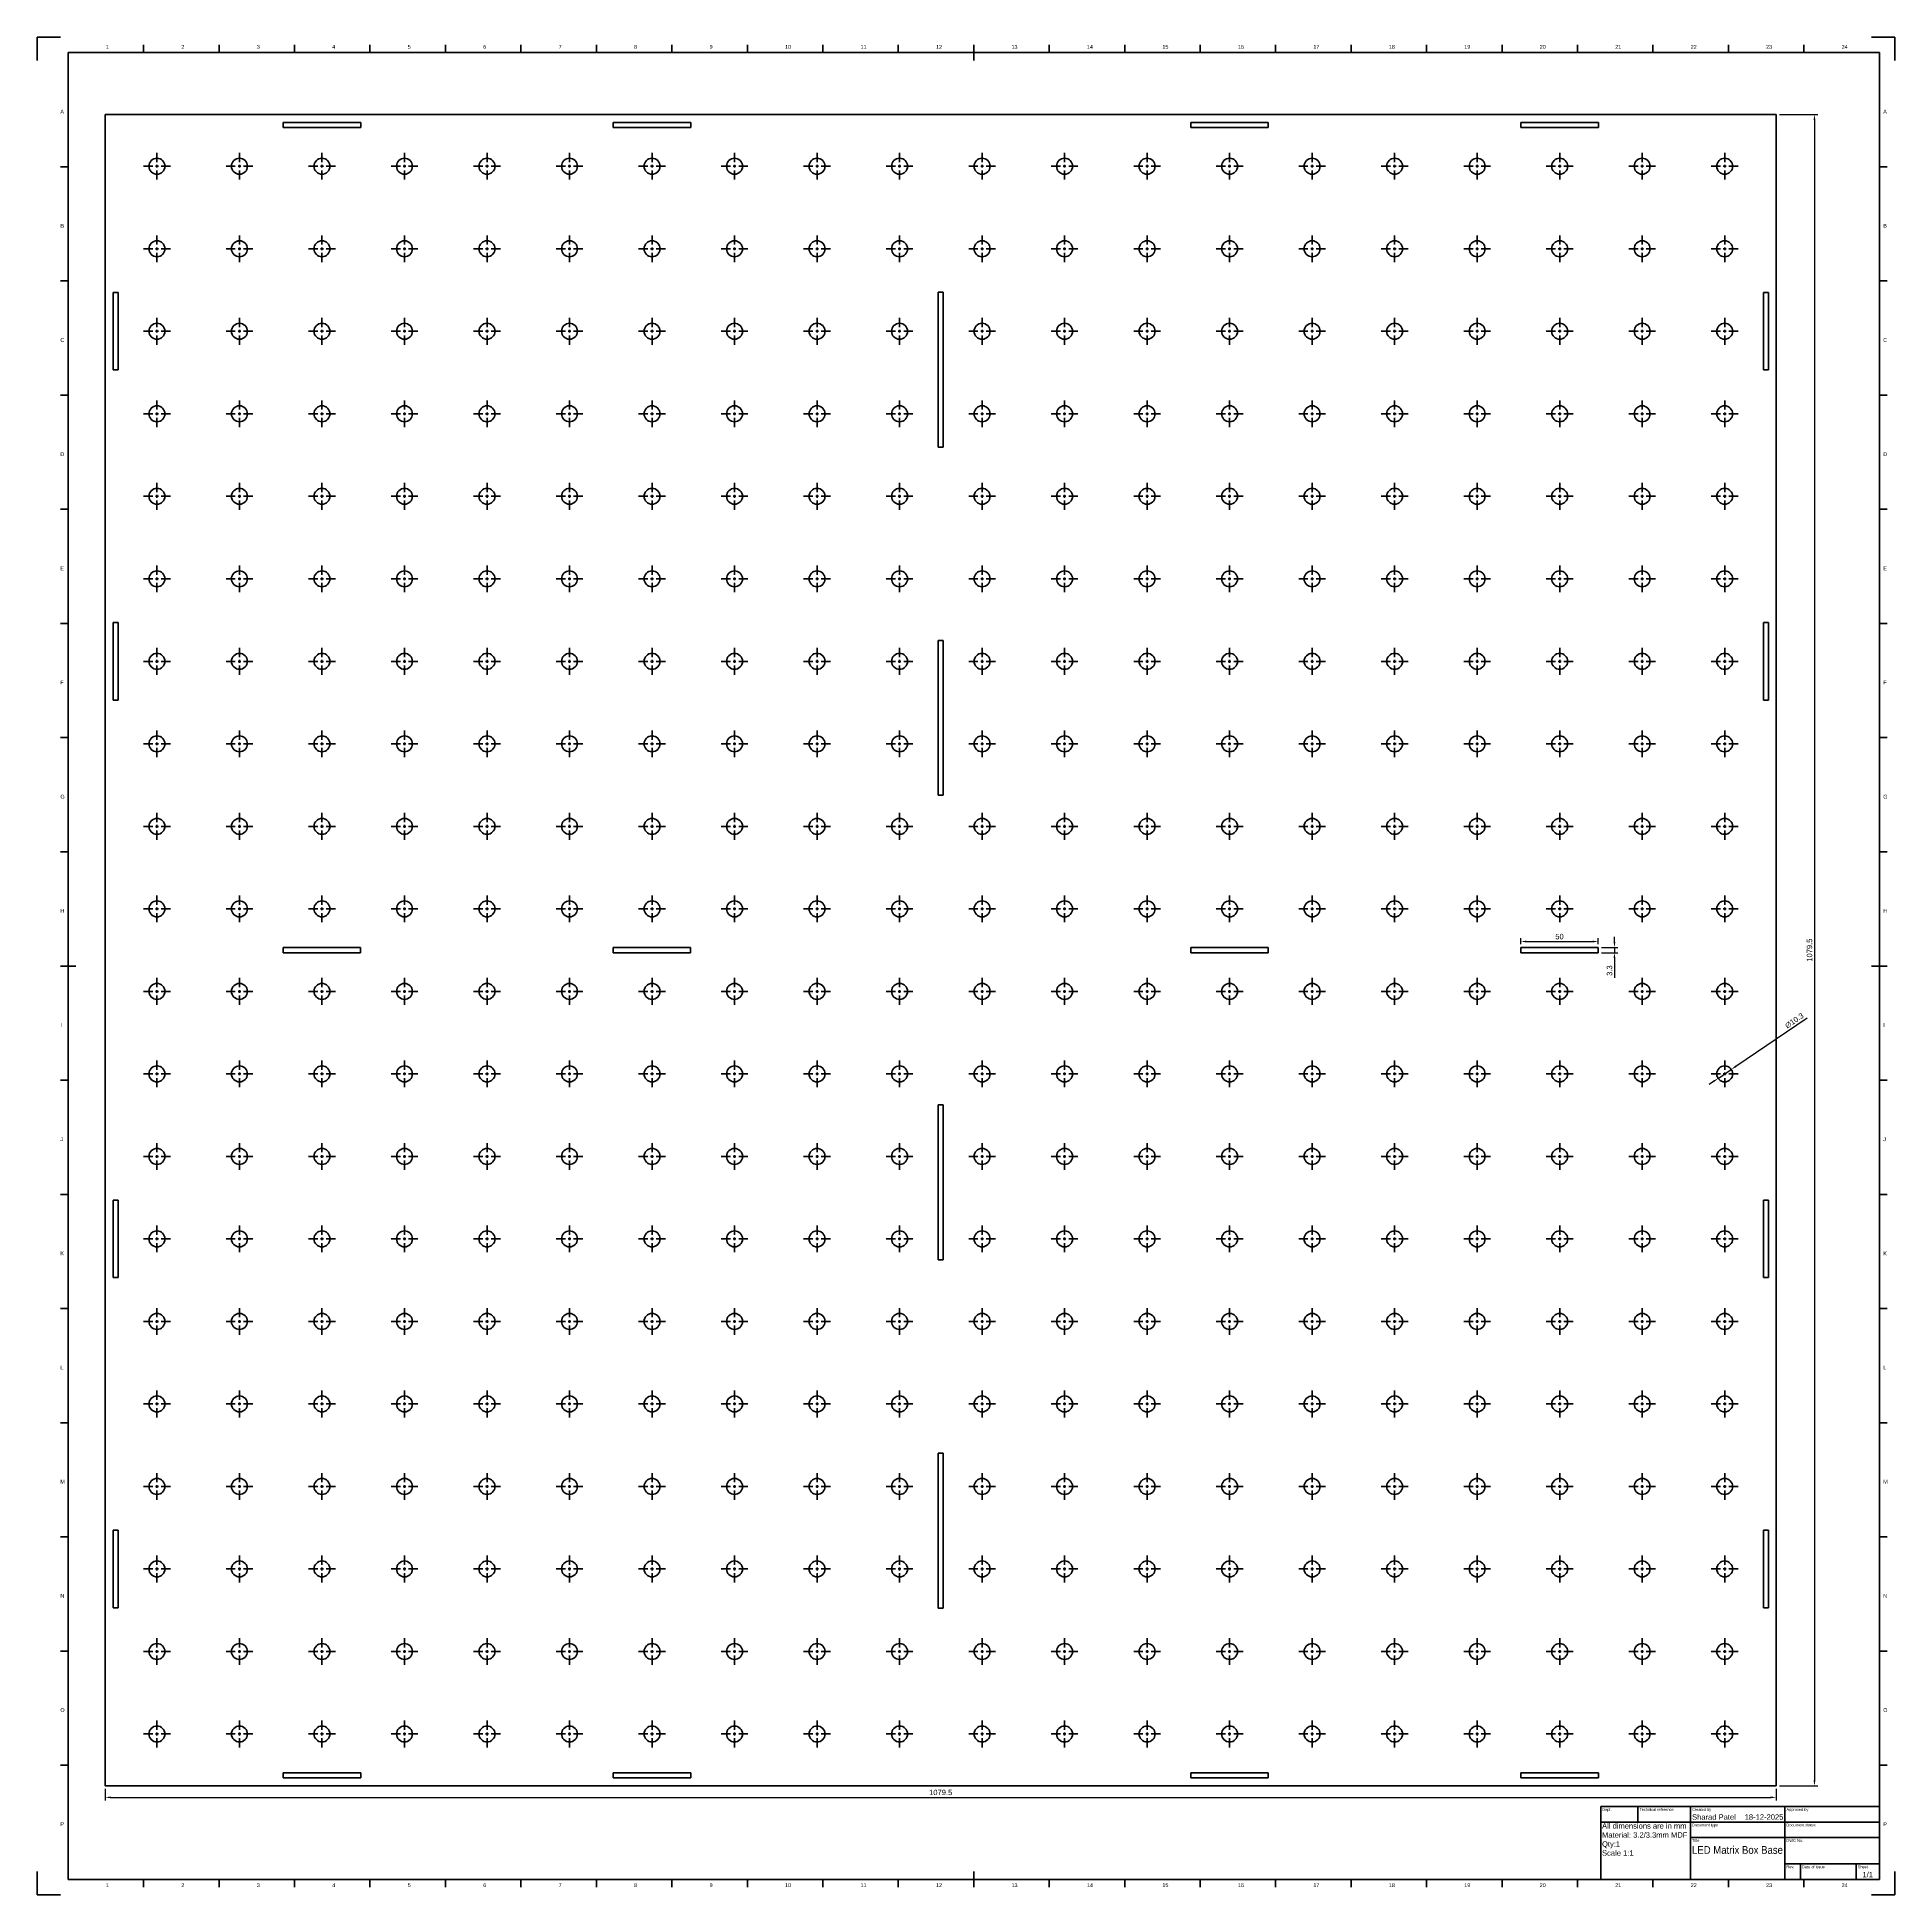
# Model space of a CAD drawing. Header units: millimetres. Extents: x 0 to 1200, y 0 to 1200.
import ezdxf
from ezdxf.enums import TextEntityAlignment as Align

# ---------------------------------------------------------------- set-up
doc = ezdxf.new("R2010")
doc.units = ezdxf.units.MM
doc.header["$LTSCALE"] = 0.75
doc.linetypes.add('CENTER2', pattern=[28.575, 19.05, -3.175, 3.175, -3.175])
for name, color, linetype, lineweight in [('BORDER', 7, 'Continuous', 35), ('FD_Dimensions', 7, 'Continuous', 35), ('Notes', 7, 'Continuous', 35), ('Smart Centers', 7, 'CENTER2', 35), ('TITLEBLOCK', 7, 'Continuous', 50), ('Visible', 7, 'Continuous', 70)]:
    doc.layers.add(name, color=color, linetype=linetype, lineweight=lineweight)
doc.styles.add('FusionTitle', font='arial.ttf')
doc.styles.get("Standard").update_dxf_attribs({"font": 'arial.ttf'})
doc.dimstyles.new('Dim-ISO-25', dxfattribs={"dimtxt": 3.5, "dimasz": 3.5, "dimexe": 2.1, "dimexo": 2.1, "dimgap": 1.4, "dimtad": 1, "dimzin": 12, "dimdsep": 46, "dimtxsty": 'Standard', "dimcen": 0, "dimazin": 3, "dimtp": 0.1, "dimtm": 0.1, "dimtfac": 0.714286, "dimtmove": 0, "dimatfit": 3, "dimfxl": 1, "dimtzin": 12, "dimarcsym": 0})

# ---------------------------------------------------------------- blocks, each defined once
blk = doc.blocks.new('ISO_TITLEBLOCK')
at = {"layer": 'TITLEBLOCK'}
for p, q in [((0, 47), (-180, 47)), ((-180, 47), (-180, 0)), ((-180, 37), (0, 37)), ((-156, 37), (-156, 47)), ((-122, 0), (-122, 47)), ((-61, 0), (-61, 47)), ((0, 0), (0, 47)), ((-122, 27), (0, 27)), ((-180, 0), (0, 0)), ((-61, 10), (0, 10)), ((-51, 0), (-51, 10)), ((-15, 0), (-15, 10))]:
    blk.add_line(p, q, dxfattribs=at)
at = {"layer": 'TITLEBLOCK', "style": 'FusionTitle'}
for s, p in [('Dept.', (-179, 46)), ('Technical reference', (-155, 46)), ('Created by', (-121, 46)), ('Document type', (-121, 36)), ('Approved by', (-60, 46)), ('Document status', (-60, 36)), ('Title', (-121, 26)), ('DWG No.', (-60, 26)), ('Rev.', (-60, 9)), ('Date of issue', (-50, 9)), ('Sheet', (-14, 9))]:
    blk.add_text(s, height=1.8, dxfattribs=at).set_placement(p, align=Align.TOP_LEFT)
for tag, height, p in [('DEPT', 3.5, (-179, 42)), ('TECHNICAL_REFERENCE', 3.5, (-155, 42)), ('CREATED_BY', 3.5, (-121, 42)), ('APPROVED_BY', 3.5, (-60, 42)), ('DOCUMENT_TYPE', 3.5, (-121, 32)), ('DOCUMENT_STATUS', 3.5, (-60, 32)), ('TITLE_1', 5, (-121, 21.5)), ('TITLE_2', 5, (-121, 14)), ('TITLE_3', 5, (-121, 6.5)), ('DATE_OF_ISSUE', 3.5, (-50, 5))]:
    blk.add_attdef(tag, text='', height=height, dxfattribs=at).set_placement(p, align=Align.TOP_LEFT)
for tag, p in [('CREATED_DATE', (-62, 42)), ('APPROVED_DATE', (-0.99, 42))]:
    blk.add_attdef(tag, text='', height=3.5, dxfattribs=at).set_placement(p, align=Align.TOP_RIGHT)
for tag, height, p in [('DRAWING_NUMBER', 5, (-30.5, 19.75)), ('REV', 3.5, (-56, 4.85)), ('SHEET', 3.5, (-7.5, 4.85))]:
    blk.add_attdef(tag, text='', height=height, dxfattribs=at).set_placement(p, align=Align.TOP_CENTER)
blk = doc.blocks.new('*U3')
at = {"layer": 'Smart Centers', "color": 0, "ltscale": 0.75, "transparency": 16777216}
for p, q in [((-8.65, 0), (-2.678906, 0)), ((0, 2.678906), (0, 8.65)), ((2.678906, 0), (8.65, 0)), ((0, -8.65), (0, -2.678906))]:
    blk.add_line(p, q, dxfattribs=at)
at = {"layer": 'Smart Centers', "color": 0, "linetype": 'Continuous', "ltscale": 0.75, "transparency": 16777216}
for p, q in [((-0.892969, 0), (0.892969, 0)), ((0, -0.892969), (0, 0.892969))]:
    blk.add_line(p, q, dxfattribs=at)
blk = doc.blocks.new('*U4')
at = {"layer": 'Smart Centers', "color": 0, "ltscale": 0.75, "transparency": 16777216}
for p, q in [((-8.65, 0), (-2.678906, 0)), ((0, 2.678906), (0, 8.65)), ((2.678906, 0), (8.65, 0)), ((0, -8.65), (0, -2.678906))]:
    blk.add_line(p, q, dxfattribs=at)
at = {"layer": 'Smart Centers', "color": 0, "linetype": 'Continuous', "ltscale": 0.75, "transparency": 16777216}
for p, q in [((-0.892969, 0), (0.892969, 0)), ((0, -0.892969), (0, 0.892969))]:
    blk.add_line(p, q, dxfattribs=at)
blk = doc.blocks.new('*U5')
at = {"layer": 'Smart Centers', "color": 0, "ltscale": 0.75, "transparency": 16777216}
for p, q in [((-8.65, 0), (-2.678906, 0)), ((0, 2.678906), (0, 8.65)), ((2.678906, 0), (8.65, 0)), ((0, -8.65), (0, -2.678906))]:
    blk.add_line(p, q, dxfattribs=at)
at = {"layer": 'Smart Centers', "color": 0, "linetype": 'Continuous', "ltscale": 0.75, "transparency": 16777216}
for p, q in [((-0.892969, 0), (0.892969, 0)), ((0, -0.892969), (0, 0.892969))]:
    blk.add_line(p, q, dxfattribs=at)
blk = doc.blocks.new('*U6')
at = {"layer": 'Smart Centers', "color": 0, "ltscale": 0.75, "transparency": 16777216}
for p, q in [((-8.65, 0), (-2.678906, 0)), ((0, 2.678906), (0, 8.65)), ((2.678906, 0), (8.65, 0)), ((0, -8.65), (0, -2.678906))]:
    blk.add_line(p, q, dxfattribs=at)
at = {"layer": 'Smart Centers', "color": 0, "linetype": 'Continuous', "ltscale": 0.75, "transparency": 16777216}
for p, q in [((-0.892969, 0), (0.892969, 0)), ((0, -0.892969), (0, 0.892969))]:
    blk.add_line(p, q, dxfattribs=at)
blk = doc.blocks.new('*U7')
at = {"layer": 'Smart Centers', "color": 0, "ltscale": 0.75, "transparency": 16777216}
for p, q in [((-8.65, 0), (-2.678906, 0)), ((0, 2.678906), (0, 8.65)), ((2.678906, 0), (8.65, 0)), ((0, -8.65), (0, -2.678906))]:
    blk.add_line(p, q, dxfattribs=at)
at = {"layer": 'Smart Centers', "color": 0, "linetype": 'Continuous', "ltscale": 0.75, "transparency": 16777216}
for p, q in [((-0.892969, 0), (0.892969, 0)), ((0, -0.892969), (0, 0.892969))]:
    blk.add_line(p, q, dxfattribs=at)
blk = doc.blocks.new('*U8')
at = {"layer": 'Smart Centers', "color": 0, "ltscale": 0.75, "transparency": 16777216}
for p, q in [((-8.65, 0), (-2.678906, 0)), ((0, 2.678906), (0, 8.65)), ((2.678906, 0), (8.65, 0)), ((0, -8.65), (0, -2.678906))]:
    blk.add_line(p, q, dxfattribs=at)
at = {"layer": 'Smart Centers', "color": 0, "linetype": 'Continuous', "ltscale": 0.75, "transparency": 16777216}
for p, q in [((-0.892969, 0), (0.892969, 0)), ((0, -0.892969), (0, 0.892969))]:
    blk.add_line(p, q, dxfattribs=at)
blk = doc.blocks.new('*U9')
at = {"layer": 'Smart Centers', "color": 0, "ltscale": 0.75, "transparency": 16777216}
for p, q in [((-8.65, 0), (-2.678906, 0)), ((0, 2.678906), (0, 8.65)), ((2.678906, 0), (8.65, 0)), ((0, -8.65), (0, -2.678906))]:
    blk.add_line(p, q, dxfattribs=at)
at = {"layer": 'Smart Centers', "color": 0, "linetype": 'Continuous', "ltscale": 0.75, "transparency": 16777216}
for p, q in [((-0.892969, 0), (0.892969, 0)), ((0, -0.892969), (0, 0.892969))]:
    blk.add_line(p, q, dxfattribs=at)
blk = doc.blocks.new('*U10')
at = {"layer": 'Smart Centers', "color": 0, "ltscale": 0.75, "transparency": 16777216}
for p, q in [((-8.65, 0), (-2.678906, 0)), ((0, 2.678906), (0, 8.65)), ((2.678906, 0), (8.65, 0)), ((0, -8.65), (0, -2.678906))]:
    blk.add_line(p, q, dxfattribs=at)
at = {"layer": 'Smart Centers', "color": 0, "linetype": 'Continuous', "ltscale": 0.75, "transparency": 16777216}
for p, q in [((-0.892969, 0), (0.892969, 0)), ((0, -0.892969), (0, 0.892969))]:
    blk.add_line(p, q, dxfattribs=at)
blk = doc.blocks.new('*U11')
at = {"layer": 'Smart Centers', "color": 0, "ltscale": 0.75, "transparency": 16777216}
for p, q in [((-8.65, 0), (-2.678906, 0)), ((0, 2.678906), (0, 8.65)), ((2.678906, 0), (8.65, 0)), ((0, -8.65), (0, -2.678906))]:
    blk.add_line(p, q, dxfattribs=at)
at = {"layer": 'Smart Centers', "color": 0, "linetype": 'Continuous', "ltscale": 0.75, "transparency": 16777216}
for p, q in [((-0.892969, 0), (0.892969, 0)), ((0, -0.892969), (0, 0.892969))]:
    blk.add_line(p, q, dxfattribs=at)
blk = doc.blocks.new('*U12')
at = {"layer": 'Smart Centers', "color": 0, "ltscale": 0.75, "transparency": 16777216}
for p, q in [((-8.65, 0), (-2.678906, 0)), ((0, 2.678906), (0, 8.65)), ((2.678906, 0), (8.65, 0)), ((0, -8.65), (0, -2.678906))]:
    blk.add_line(p, q, dxfattribs=at)
at = {"layer": 'Smart Centers', "color": 0, "linetype": 'Continuous', "ltscale": 0.75, "transparency": 16777216}
for p, q in [((-0.892969, 0), (0.892969, 0)), ((0, -0.892969), (0, 0.892969))]:
    blk.add_line(p, q, dxfattribs=at)
blk = doc.blocks.new('*U13')
at = {"layer": 'Smart Centers', "color": 0, "ltscale": 0.75, "transparency": 16777216}
for p, q in [((-8.65, 0), (-2.678906, 0)), ((0, 2.678906), (0, 8.65)), ((2.678906, 0), (8.65, 0)), ((0, -8.65), (0, -2.678906))]:
    blk.add_line(p, q, dxfattribs=at)
at = {"layer": 'Smart Centers', "color": 0, "linetype": 'Continuous', "ltscale": 0.75, "transparency": 16777216}
for p, q in [((-0.892969, 0), (0.892969, 0)), ((0, -0.892969), (0, 0.892969))]:
    blk.add_line(p, q, dxfattribs=at)
blk = doc.blocks.new('*U14')
at = {"layer": 'Smart Centers', "color": 0, "ltscale": 0.75, "transparency": 16777216}
for p, q in [((-8.65, 0), (-2.678906, 0)), ((0, 2.678906), (0, 8.65)), ((2.678906, 0), (8.65, 0)), ((0, -8.65), (0, -2.678906))]:
    blk.add_line(p, q, dxfattribs=at)
at = {"layer": 'Smart Centers', "color": 0, "linetype": 'Continuous', "ltscale": 0.75, "transparency": 16777216}
for p, q in [((-0.892969, 0), (0.892969, 0)), ((0, -0.892969), (0, 0.892969))]:
    blk.add_line(p, q, dxfattribs=at)
blk = doc.blocks.new('*U15')
at = {"layer": 'Smart Centers', "color": 0, "ltscale": 0.75, "transparency": 16777216}
for p, q in [((-8.65, 0), (-2.678906, 0)), ((0, 2.678906), (0, 8.65)), ((2.678906, 0), (8.65, 0)), ((0, -8.65), (0, -2.678906))]:
    blk.add_line(p, q, dxfattribs=at)
at = {"layer": 'Smart Centers', "color": 0, "linetype": 'Continuous', "ltscale": 0.75, "transparency": 16777216}
for p, q in [((-0.892969, 0), (0.892969, 0)), ((0, -0.892969), (0, 0.892969))]:
    blk.add_line(p, q, dxfattribs=at)
blk = doc.blocks.new('*U16')
at = {"layer": 'Smart Centers', "color": 0, "ltscale": 0.75, "transparency": 16777216}
for p, q in [((-8.65, 0), (-2.678906, 0)), ((0, 2.678906), (0, 8.65)), ((2.678906, 0), (8.65, 0)), ((0, -8.65), (0, -2.678906))]:
    blk.add_line(p, q, dxfattribs=at)
at = {"layer": 'Smart Centers', "color": 0, "linetype": 'Continuous', "ltscale": 0.75, "transparency": 16777216}
for p, q in [((-0.892969, 0), (0.892969, 0)), ((0, -0.892969), (0, 0.892969))]:
    blk.add_line(p, q, dxfattribs=at)
blk = doc.blocks.new('*U17')
at = {"layer": 'Smart Centers', "color": 0, "ltscale": 0.75, "transparency": 16777216}
for p, q in [((-8.65, 0), (-2.678906, 0)), ((0, 2.678906), (0, 8.65)), ((2.678906, 0), (8.65, 0)), ((0, -8.65), (0, -2.678906))]:
    blk.add_line(p, q, dxfattribs=at)
at = {"layer": 'Smart Centers', "color": 0, "linetype": 'Continuous', "ltscale": 0.75, "transparency": 16777216}
for p, q in [((-0.892969, 0), (0.892969, 0)), ((0, -0.892969), (0, 0.892969))]:
    blk.add_line(p, q, dxfattribs=at)
blk = doc.blocks.new('*U18')
at = {"layer": 'Smart Centers', "color": 0, "ltscale": 0.75, "transparency": 16777216}
for p, q in [((-8.65, 0), (-2.678906, 0)), ((0, 2.678906), (0, 8.65)), ((2.678906, 0), (8.65, 0)), ((0, -8.65), (0, -2.678906))]:
    blk.add_line(p, q, dxfattribs=at)
at = {"layer": 'Smart Centers', "color": 0, "linetype": 'Continuous', "ltscale": 0.75, "transparency": 16777216}
for p, q in [((-0.892969, 0), (0.892969, 0)), ((0, -0.892969), (0, 0.892969))]:
    blk.add_line(p, q, dxfattribs=at)
blk = doc.blocks.new('*U19')
at = {"layer": 'Smart Centers', "color": 0, "ltscale": 0.75, "transparency": 16777216}
for p, q in [((-8.65, 0), (-2.678906, 0)), ((0, 2.678906), (0, 8.65)), ((2.678906, 0), (8.65, 0)), ((0, -8.65), (0, -2.678906))]:
    blk.add_line(p, q, dxfattribs=at)
at = {"layer": 'Smart Centers', "color": 0, "linetype": 'Continuous', "ltscale": 0.75, "transparency": 16777216}
for p, q in [((-0.892969, 0), (0.892969, 0)), ((0, -0.892969), (0, 0.892969))]:
    blk.add_line(p, q, dxfattribs=at)
blk = doc.blocks.new('*U20')
at = {"layer": 'Smart Centers', "color": 0, "ltscale": 0.75, "transparency": 16777216}
for p, q in [((-8.65, 0), (-2.678906, 0)), ((0, 2.678906), (0, 8.65)), ((2.678906, 0), (8.65, 0)), ((0, -8.65), (0, -2.678906))]:
    blk.add_line(p, q, dxfattribs=at)
at = {"layer": 'Smart Centers', "color": 0, "linetype": 'Continuous', "ltscale": 0.75, "transparency": 16777216}
for p, q in [((-0.892969, 0), (0.892969, 0)), ((0, -0.892969), (0, 0.892969))]:
    blk.add_line(p, q, dxfattribs=at)
blk = doc.blocks.new('*U21')
at = {"layer": 'Smart Centers', "color": 0, "ltscale": 0.75, "transparency": 16777216}
for p, q in [((-8.65, 0), (-2.678906, 0)), ((0, 2.678906), (0, 8.65)), ((2.678906, 0), (8.65, 0)), ((0, -8.65), (0, -2.678906))]:
    blk.add_line(p, q, dxfattribs=at)
at = {"layer": 'Smart Centers', "color": 0, "linetype": 'Continuous', "ltscale": 0.75, "transparency": 16777216}
for p, q in [((-0.892969, 0), (0.892969, 0)), ((0, -0.892969), (0, 0.892969))]:
    blk.add_line(p, q, dxfattribs=at)
blk = doc.blocks.new('*U22')
at = {"layer": 'Smart Centers', "color": 0, "ltscale": 0.75, "transparency": 16777216}
for p, q in [((-8.65, 0), (-2.678906, 0)), ((0, 2.678906), (0, 8.65)), ((2.678906, 0), (8.65, 0)), ((0, -8.65), (0, -2.678906))]:
    blk.add_line(p, q, dxfattribs=at)
at = {"layer": 'Smart Centers', "color": 0, "linetype": 'Continuous', "ltscale": 0.75, "transparency": 16777216}
for p, q in [((-0.892969, 0), (0.892969, 0)), ((0, -0.892969), (0, 0.892969))]:
    blk.add_line(p, q, dxfattribs=at)
blk = doc.blocks.new('*U23')
at = {"layer": 'Smart Centers', "color": 0, "ltscale": 0.75, "transparency": 16777216}
for p, q in [((-8.65, 0), (-2.678906, 0)), ((0, 2.678906), (0, 8.65)), ((2.678906, 0), (8.65, 0)), ((0, -8.65), (0, -2.678906))]:
    blk.add_line(p, q, dxfattribs=at)
at = {"layer": 'Smart Centers', "color": 0, "linetype": 'Continuous', "ltscale": 0.75, "transparency": 16777216}
for p, q in [((-0.892969, 0), (0.892969, 0)), ((0, -0.892969), (0, 0.892969))]:
    blk.add_line(p, q, dxfattribs=at)
blk = doc.blocks.new('*U24')
at = {"layer": 'Smart Centers', "color": 0, "ltscale": 0.75, "transparency": 16777216}
for p, q in [((-8.65, 0), (-2.678906, 0)), ((0, 2.678906), (0, 8.65)), ((2.678906, 0), (8.65, 0)), ((0, -8.65), (0, -2.678906))]:
    blk.add_line(p, q, dxfattribs=at)
at = {"layer": 'Smart Centers', "color": 0, "linetype": 'Continuous', "ltscale": 0.75, "transparency": 16777216}
for p, q in [((-0.892969, 0), (0.892969, 0)), ((0, -0.892969), (0, 0.892969))]:
    blk.add_line(p, q, dxfattribs=at)
blk = doc.blocks.new('*U25')
at = {"layer": 'Smart Centers', "color": 0, "ltscale": 0.75, "transparency": 16777216}
for p, q in [((-8.65, 0), (-2.678906, 0)), ((0, 2.678906), (0, 8.65)), ((2.678906, 0), (8.65, 0)), ((0, -8.65), (0, -2.678906))]:
    blk.add_line(p, q, dxfattribs=at)
at = {"layer": 'Smart Centers', "color": 0, "linetype": 'Continuous', "ltscale": 0.75, "transparency": 16777216}
for p, q in [((-0.892969, 0), (0.892969, 0)), ((0, -0.892969), (0, 0.892969))]:
    blk.add_line(p, q, dxfattribs=at)
blk = doc.blocks.new('*U26')
at = {"layer": 'Smart Centers', "color": 0, "ltscale": 0.75, "transparency": 16777216}
for p, q in [((-8.65, 0), (-2.678906, 0)), ((0, 2.678906), (0, 8.65)), ((2.678906, 0), (8.65, 0)), ((0, -8.65), (0, -2.678906))]:
    blk.add_line(p, q, dxfattribs=at)
at = {"layer": 'Smart Centers', "color": 0, "linetype": 'Continuous', "ltscale": 0.75, "transparency": 16777216}
for p, q in [((-0.892969, 0), (0.892969, 0)), ((0, -0.892969), (0, 0.892969))]:
    blk.add_line(p, q, dxfattribs=at)
blk = doc.blocks.new('*U27')
at = {"layer": 'Smart Centers', "color": 0, "ltscale": 0.75, "transparency": 16777216}
for p, q in [((-8.65, 0), (-2.678906, 0)), ((0, 2.678906), (0, 8.65)), ((2.678906, 0), (8.65, 0)), ((0, -8.65), (0, -2.678906))]:
    blk.add_line(p, q, dxfattribs=at)
at = {"layer": 'Smart Centers', "color": 0, "linetype": 'Continuous', "ltscale": 0.75, "transparency": 16777216}
for p, q in [((-0.892969, 0), (0.892969, 0)), ((0, -0.892969), (0, 0.892969))]:
    blk.add_line(p, q, dxfattribs=at)
blk = doc.blocks.new('*U28')
at = {"layer": 'Smart Centers', "color": 0, "ltscale": 0.75, "transparency": 16777216}
for p, q in [((-8.65, 0), (-2.678906, 0)), ((0, 2.678906), (0, 8.65)), ((2.678906, 0), (8.65, 0)), ((0, -8.65), (0, -2.678906))]:
    blk.add_line(p, q, dxfattribs=at)
at = {"layer": 'Smart Centers', "color": 0, "linetype": 'Continuous', "ltscale": 0.75, "transparency": 16777216}
for p, q in [((-0.892969, 0), (0.892969, 0)), ((0, -0.892969), (0, 0.892969))]:
    blk.add_line(p, q, dxfattribs=at)
blk = doc.blocks.new('*U29')
at = {"layer": 'Smart Centers', "color": 0, "ltscale": 0.75, "transparency": 16777216}
for p, q in [((-8.65, 0), (-2.678906, 0)), ((0, 2.678906), (0, 8.65)), ((2.678906, 0), (8.65, 0)), ((0, -8.65), (0, -2.678906))]:
    blk.add_line(p, q, dxfattribs=at)
at = {"layer": 'Smart Centers', "color": 0, "linetype": 'Continuous', "ltscale": 0.75, "transparency": 16777216}
for p, q in [((-0.892969, 0), (0.892969, 0)), ((0, -0.892969), (0, 0.892969))]:
    blk.add_line(p, q, dxfattribs=at)
blk = doc.blocks.new('*U30')
at = {"layer": 'Smart Centers', "color": 0, "ltscale": 0.75, "transparency": 16777216}
for p, q in [((-8.65, 0), (-2.678906, 0)), ((0, 2.678906), (0, 8.65)), ((2.678906, 0), (8.65, 0)), ((0, -8.65), (0, -2.678906))]:
    blk.add_line(p, q, dxfattribs=at)
at = {"layer": 'Smart Centers', "color": 0, "linetype": 'Continuous', "ltscale": 0.75, "transparency": 16777216}
for p, q in [((-0.892969, 0), (0.892969, 0)), ((0, -0.892969), (0, 0.892969))]:
    blk.add_line(p, q, dxfattribs=at)
blk = doc.blocks.new('*U31')
at = {"layer": 'Smart Centers', "color": 0, "ltscale": 0.75, "transparency": 16777216}
for p, q in [((-8.65, 0), (-2.678906, 0)), ((0, 2.678906), (0, 8.65)), ((2.678906, 0), (8.65, 0)), ((0, -8.65), (0, -2.678906))]:
    blk.add_line(p, q, dxfattribs=at)
at = {"layer": 'Smart Centers', "color": 0, "linetype": 'Continuous', "ltscale": 0.75, "transparency": 16777216}
for p, q in [((-0.892969, 0), (0.892969, 0)), ((0, -0.892969), (0, 0.892969))]:
    blk.add_line(p, q, dxfattribs=at)
blk = doc.blocks.new('*U32')
at = {"layer": 'Smart Centers', "color": 0, "ltscale": 0.75, "transparency": 16777216}
for p, q in [((-8.65, 0), (-2.678906, 0)), ((0, 2.678906), (0, 8.65)), ((2.678906, 0), (8.65, 0)), ((0, -8.65), (0, -2.678906))]:
    blk.add_line(p, q, dxfattribs=at)
at = {"layer": 'Smart Centers', "color": 0, "linetype": 'Continuous', "ltscale": 0.75, "transparency": 16777216}
for p, q in [((-0.892969, 0), (0.892969, 0)), ((0, -0.892969), (0, 0.892969))]:
    blk.add_line(p, q, dxfattribs=at)
blk = doc.blocks.new('*U33')
at = {"layer": 'Smart Centers', "color": 0, "ltscale": 0.75, "transparency": 16777216}
for p, q in [((-8.65, 0), (-2.678906, 0)), ((0, 2.678906), (0, 8.65)), ((2.678906, 0), (8.65, 0)), ((0, -8.65), (0, -2.678906))]:
    blk.add_line(p, q, dxfattribs=at)
at = {"layer": 'Smart Centers', "color": 0, "linetype": 'Continuous', "ltscale": 0.75, "transparency": 16777216}
for p, q in [((-0.892969, 0), (0.892969, 0)), ((0, -0.892969), (0, 0.892969))]:
    blk.add_line(p, q, dxfattribs=at)
blk = doc.blocks.new('*U34')
at = {"layer": 'Smart Centers', "color": 0, "ltscale": 0.75, "transparency": 16777216}
for p, q in [((-8.65, 0), (-2.678906, 0)), ((0, 2.678906), (0, 8.65)), ((2.678906, 0), (8.65, 0)), ((0, -8.65), (0, -2.678906))]:
    blk.add_line(p, q, dxfattribs=at)
at = {"layer": 'Smart Centers', "color": 0, "linetype": 'Continuous', "ltscale": 0.75, "transparency": 16777216}
for p, q in [((-0.892969, 0), (0.892969, 0)), ((0, -0.892969), (0, 0.892969))]:
    blk.add_line(p, q, dxfattribs=at)
blk = doc.blocks.new('*U35')
at = {"layer": 'Smart Centers', "color": 0, "ltscale": 0.75, "transparency": 16777216}
for p, q in [((-8.65, 0), (-2.678906, 0)), ((0, 2.678906), (0, 8.65)), ((2.678906, 0), (8.65, 0)), ((0, -8.65), (0, -2.678906))]:
    blk.add_line(p, q, dxfattribs=at)
at = {"layer": 'Smart Centers', "color": 0, "linetype": 'Continuous', "ltscale": 0.75, "transparency": 16777216}
for p, q in [((-0.892969, 0), (0.892969, 0)), ((0, -0.892969), (0, 0.892969))]:
    blk.add_line(p, q, dxfattribs=at)
blk = doc.blocks.new('*U36')
at = {"layer": 'Smart Centers', "color": 0, "ltscale": 0.75, "transparency": 16777216}
for p, q in [((-8.65, 0), (-2.678906, 0)), ((0, 2.678906), (0, 8.65)), ((2.678906, 0), (8.65, 0)), ((0, -8.65), (0, -2.678906))]:
    blk.add_line(p, q, dxfattribs=at)
at = {"layer": 'Smart Centers', "color": 0, "linetype": 'Continuous', "ltscale": 0.75, "transparency": 16777216}
for p, q in [((-0.892969, 0), (0.892969, 0)), ((0, -0.892969), (0, 0.892969))]:
    blk.add_line(p, q, dxfattribs=at)
blk = doc.blocks.new('*U37')
at = {"layer": 'Smart Centers', "color": 0, "ltscale": 0.75, "transparency": 16777216}
for p, q in [((-8.65, 0), (-2.678906, 0)), ((0, 2.678906), (0, 8.65)), ((2.678906, 0), (8.65, 0)), ((0, -8.65), (0, -2.678906))]:
    blk.add_line(p, q, dxfattribs=at)
at = {"layer": 'Smart Centers', "color": 0, "linetype": 'Continuous', "ltscale": 0.75, "transparency": 16777216}
for p, q in [((-0.892969, 0), (0.892969, 0)), ((0, -0.892969), (0, 0.892969))]:
    blk.add_line(p, q, dxfattribs=at)
blk = doc.blocks.new('*U38')
at = {"layer": 'Smart Centers', "color": 0, "ltscale": 0.75, "transparency": 16777216}
for p, q in [((-8.65, 0), (-2.678906, 0)), ((0, 2.678906), (0, 8.65)), ((2.678906, 0), (8.65, 0)), ((0, -8.65), (0, -2.678906))]:
    blk.add_line(p, q, dxfattribs=at)
at = {"layer": 'Smart Centers', "color": 0, "linetype": 'Continuous', "ltscale": 0.75, "transparency": 16777216}
for p, q in [((-0.892969, 0), (0.892969, 0)), ((0, -0.892969), (0, 0.892969))]:
    blk.add_line(p, q, dxfattribs=at)
blk = doc.blocks.new('*U39')
at = {"layer": 'Smart Centers', "color": 0, "ltscale": 0.75, "transparency": 16777216}
for p, q in [((-8.65, 0), (-2.678906, 0)), ((0, 2.678906), (0, 8.65)), ((2.678906, 0), (8.65, 0)), ((0, -8.65), (0, -2.678906))]:
    blk.add_line(p, q, dxfattribs=at)
at = {"layer": 'Smart Centers', "color": 0, "linetype": 'Continuous', "ltscale": 0.75, "transparency": 16777216}
for p, q in [((-0.892969, 0), (0.892969, 0)), ((0, -0.892969), (0, 0.892969))]:
    blk.add_line(p, q, dxfattribs=at)
blk = doc.blocks.new('*U40')
at = {"layer": 'Smart Centers', "color": 0, "ltscale": 0.75, "transparency": 16777216}
for p, q in [((-8.65, 0), (-2.678906, 0)), ((0, 2.678906), (0, 8.65)), ((2.678906, 0), (8.65, 0)), ((0, -8.65), (0, -2.678906))]:
    blk.add_line(p, q, dxfattribs=at)
at = {"layer": 'Smart Centers', "color": 0, "linetype": 'Continuous', "ltscale": 0.75, "transparency": 16777216}
for p, q in [((-0.892969, 0), (0.892969, 0)), ((0, -0.892969), (0, 0.892969))]:
    blk.add_line(p, q, dxfattribs=at)
blk = doc.blocks.new('*U41')
at = {"layer": 'Smart Centers', "color": 0, "ltscale": 0.75, "transparency": 16777216}
for p, q in [((-8.65, 0), (-2.678906, 0)), ((0, 2.678906), (0, 8.65)), ((2.678906, 0), (8.65, 0)), ((0, -8.65), (0, -2.678906))]:
    blk.add_line(p, q, dxfattribs=at)
at = {"layer": 'Smart Centers', "color": 0, "linetype": 'Continuous', "ltscale": 0.75, "transparency": 16777216}
for p, q in [((-0.892969, 0), (0.892969, 0)), ((0, -0.892969), (0, 0.892969))]:
    blk.add_line(p, q, dxfattribs=at)
blk = doc.blocks.new('*U42')
at = {"layer": 'Smart Centers', "color": 0, "ltscale": 0.75, "transparency": 16777216}
for p, q in [((-8.65, 0), (-2.678906, 0)), ((0, 2.678906), (0, 8.65)), ((2.678906, 0), (8.65, 0)), ((0, -8.65), (0, -2.678906))]:
    blk.add_line(p, q, dxfattribs=at)
at = {"layer": 'Smart Centers', "color": 0, "linetype": 'Continuous', "ltscale": 0.75, "transparency": 16777216}
for p, q in [((-0.892969, 0), (0.892969, 0)), ((0, -0.892969), (0, 0.892969))]:
    blk.add_line(p, q, dxfattribs=at)
blk = doc.blocks.new('*U43')
at = {"layer": 'Smart Centers', "color": 0, "ltscale": 0.75, "transparency": 16777216}
for p, q in [((-8.65, 0), (-2.678906, 0)), ((0, 2.678906), (0, 8.65)), ((2.678906, 0), (8.65, 0)), ((0, -8.65), (0, -2.678906))]:
    blk.add_line(p, q, dxfattribs=at)
at = {"layer": 'Smart Centers', "color": 0, "linetype": 'Continuous', "ltscale": 0.75, "transparency": 16777216}
for p, q in [((-0.892969, 0), (0.892969, 0)), ((0, -0.892969), (0, 0.892969))]:
    blk.add_line(p, q, dxfattribs=at)
blk = doc.blocks.new('*U44')
at = {"layer": 'Smart Centers', "color": 0, "ltscale": 0.75, "transparency": 16777216}
for p, q in [((-8.65, 0), (-2.678906, 0)), ((0, 2.678906), (0, 8.65)), ((2.678906, 0), (8.65, 0)), ((0, -8.65), (0, -2.678906))]:
    blk.add_line(p, q, dxfattribs=at)
at = {"layer": 'Smart Centers', "color": 0, "linetype": 'Continuous', "ltscale": 0.75, "transparency": 16777216}
for p, q in [((-0.892969, 0), (0.892969, 0)), ((0, -0.892969), (0, 0.892969))]:
    blk.add_line(p, q, dxfattribs=at)
blk = doc.blocks.new('*U45')
at = {"layer": 'Smart Centers', "color": 0, "ltscale": 0.75, "transparency": 16777216}
for p, q in [((-8.65, 0), (-2.678906, 0)), ((0, 2.678906), (0, 8.65)), ((2.678906, 0), (8.65, 0)), ((0, -8.65), (0, -2.678906))]:
    blk.add_line(p, q, dxfattribs=at)
at = {"layer": 'Smart Centers', "color": 0, "linetype": 'Continuous', "ltscale": 0.75, "transparency": 16777216}
for p, q in [((-0.892969, 0), (0.892969, 0)), ((0, -0.892969), (0, 0.892969))]:
    blk.add_line(p, q, dxfattribs=at)
blk = doc.blocks.new('*U46')
at = {"layer": 'Smart Centers', "color": 0, "ltscale": 0.75, "transparency": 16777216}
for p, q in [((-8.65, 0), (-2.678906, 0)), ((0, 2.678906), (0, 8.65)), ((2.678906, 0), (8.65, 0)), ((0, -8.65), (0, -2.678906))]:
    blk.add_line(p, q, dxfattribs=at)
at = {"layer": 'Smart Centers', "color": 0, "linetype": 'Continuous', "ltscale": 0.75, "transparency": 16777216}
for p, q in [((-0.892969, 0), (0.892969, 0)), ((0, -0.892969), (0, 0.892969))]:
    blk.add_line(p, q, dxfattribs=at)
blk = doc.blocks.new('*U47')
at = {"layer": 'Smart Centers', "color": 0, "ltscale": 0.75, "transparency": 16777216}
for p, q in [((-8.65, 0), (-2.678906, 0)), ((0, 2.678906), (0, 8.65)), ((2.678906, 0), (8.65, 0)), ((0, -8.65), (0, -2.678906))]:
    blk.add_line(p, q, dxfattribs=at)
at = {"layer": 'Smart Centers', "color": 0, "linetype": 'Continuous', "ltscale": 0.75, "transparency": 16777216}
for p, q in [((-0.892969, 0), (0.892969, 0)), ((0, -0.892969), (0, 0.892969))]:
    blk.add_line(p, q, dxfattribs=at)
blk = doc.blocks.new('*U48')
at = {"layer": 'Smart Centers', "color": 0, "ltscale": 0.75, "transparency": 16777216}
for p, q in [((-8.65, 0), (-2.678906, 0)), ((0, 2.678906), (0, 8.65)), ((2.678906, 0), (8.65, 0)), ((0, -8.65), (0, -2.678906))]:
    blk.add_line(p, q, dxfattribs=at)
at = {"layer": 'Smart Centers', "color": 0, "linetype": 'Continuous', "ltscale": 0.75, "transparency": 16777216}
for p, q in [((-0.892969, 0), (0.892969, 0)), ((0, -0.892969), (0, 0.892969))]:
    blk.add_line(p, q, dxfattribs=at)
blk = doc.blocks.new('*U49')
at = {"layer": 'Smart Centers', "color": 0, "ltscale": 0.75, "transparency": 16777216}
for p, q in [((-8.65, 0), (-2.678906, 0)), ((0, 2.678906), (0, 8.65)), ((2.678906, 0), (8.65, 0)), ((0, -8.65), (0, -2.678906))]:
    blk.add_line(p, q, dxfattribs=at)
at = {"layer": 'Smart Centers', "color": 0, "linetype": 'Continuous', "ltscale": 0.75, "transparency": 16777216}
for p, q in [((-0.892969, 0), (0.892969, 0)), ((0, -0.892969), (0, 0.892969))]:
    blk.add_line(p, q, dxfattribs=at)
blk = doc.blocks.new('*U50')
at = {"layer": 'Smart Centers', "color": 0, "ltscale": 0.75, "transparency": 16777216}
for p, q in [((-8.65, 0), (-2.678906, 0)), ((0, 2.678906), (0, 8.65)), ((2.678906, 0), (8.65, 0)), ((0, -8.65), (0, -2.678906))]:
    blk.add_line(p, q, dxfattribs=at)
at = {"layer": 'Smart Centers', "color": 0, "linetype": 'Continuous', "ltscale": 0.75, "transparency": 16777216}
for p, q in [((-0.892969, 0), (0.892969, 0)), ((0, -0.892969), (0, 0.892969))]:
    blk.add_line(p, q, dxfattribs=at)
blk = doc.blocks.new('*U51')
at = {"layer": 'Smart Centers', "color": 0, "ltscale": 0.75, "transparency": 16777216}
for p, q in [((-8.65, 0), (-2.678906, 0)), ((0, 2.678906), (0, 8.65)), ((2.678906, 0), (8.65, 0)), ((0, -8.65), (0, -2.678906))]:
    blk.add_line(p, q, dxfattribs=at)
at = {"layer": 'Smart Centers', "color": 0, "linetype": 'Continuous', "ltscale": 0.75, "transparency": 16777216}
for p, q in [((-0.892969, 0), (0.892969, 0)), ((0, -0.892969), (0, 0.892969))]:
    blk.add_line(p, q, dxfattribs=at)
blk = doc.blocks.new('*U52')
at = {"layer": 'Smart Centers', "color": 0, "ltscale": 0.75, "transparency": 16777216}
for p, q in [((-8.65, 0), (-2.678906, 0)), ((0, 2.678906), (0, 8.65)), ((2.678906, 0), (8.65, 0)), ((0, -8.65), (0, -2.678906))]:
    blk.add_line(p, q, dxfattribs=at)
at = {"layer": 'Smart Centers', "color": 0, "linetype": 'Continuous', "ltscale": 0.75, "transparency": 16777216}
for p, q in [((-0.892969, 0), (0.892969, 0)), ((0, -0.892969), (0, 0.892969))]:
    blk.add_line(p, q, dxfattribs=at)
blk = doc.blocks.new('*U53')
at = {"layer": 'Smart Centers', "color": 0, "ltscale": 0.75, "transparency": 16777216}
for p, q in [((-8.65, 0), (-2.678906, 0)), ((0, 2.678906), (0, 8.65)), ((2.678906, 0), (8.65, 0)), ((0, -8.65), (0, -2.678906))]:
    blk.add_line(p, q, dxfattribs=at)
at = {"layer": 'Smart Centers', "color": 0, "linetype": 'Continuous', "ltscale": 0.75, "transparency": 16777216}
for p, q in [((-0.892969, 0), (0.892969, 0)), ((0, -0.892969), (0, 0.892969))]:
    blk.add_line(p, q, dxfattribs=at)
blk = doc.blocks.new('*U54')
at = {"layer": 'Smart Centers', "color": 0, "ltscale": 0.75, "transparency": 16777216}
for p, q in [((-8.65, 0), (-2.678906, 0)), ((0, 2.678906), (0, 8.65)), ((2.678906, 0), (8.65, 0)), ((0, -8.65), (0, -2.678906))]:
    blk.add_line(p, q, dxfattribs=at)
at = {"layer": 'Smart Centers', "color": 0, "linetype": 'Continuous', "ltscale": 0.75, "transparency": 16777216}
for p, q in [((-0.892969, 0), (0.892969, 0)), ((0, -0.892969), (0, 0.892969))]:
    blk.add_line(p, q, dxfattribs=at)
blk = doc.blocks.new('*U55')
at = {"layer": 'Smart Centers', "color": 0, "ltscale": 0.75, "transparency": 16777216}
for p, q in [((-8.65, 0), (-2.678906, 0)), ((0, 2.678906), (0, 8.65)), ((2.678906, 0), (8.65, 0)), ((0, -8.65), (0, -2.678906))]:
    blk.add_line(p, q, dxfattribs=at)
at = {"layer": 'Smart Centers', "color": 0, "linetype": 'Continuous', "ltscale": 0.75, "transparency": 16777216}
for p, q in [((-0.892969, 0), (0.892969, 0)), ((0, -0.892969), (0, 0.892969))]:
    blk.add_line(p, q, dxfattribs=at)
blk = doc.blocks.new('*U56')
at = {"layer": 'Smart Centers', "color": 0, "ltscale": 0.75, "transparency": 16777216}
for p, q in [((-8.65, 0), (-2.678906, 0)), ((0, 2.678906), (0, 8.65)), ((2.678906, 0), (8.65, 0)), ((0, -8.65), (0, -2.678906))]:
    blk.add_line(p, q, dxfattribs=at)
at = {"layer": 'Smart Centers', "color": 0, "linetype": 'Continuous', "ltscale": 0.75, "transparency": 16777216}
for p, q in [((-0.892969, 0), (0.892969, 0)), ((0, -0.892969), (0, 0.892969))]:
    blk.add_line(p, q, dxfattribs=at)
blk = doc.blocks.new('*U57')
at = {"layer": 'Smart Centers', "color": 0, "ltscale": 0.75, "transparency": 16777216}
for p, q in [((-8.65, 0), (-2.678906, 0)), ((0, 2.678906), (0, 8.65)), ((2.678906, 0), (8.65, 0)), ((0, -8.65), (0, -2.678906))]:
    blk.add_line(p, q, dxfattribs=at)
at = {"layer": 'Smart Centers', "color": 0, "linetype": 'Continuous', "ltscale": 0.75, "transparency": 16777216}
for p, q in [((-0.892969, 0), (0.892969, 0)), ((0, -0.892969), (0, 0.892969))]:
    blk.add_line(p, q, dxfattribs=at)
blk = doc.blocks.new('*U58')
at = {"layer": 'Smart Centers', "color": 0, "ltscale": 0.75, "transparency": 16777216}
for p, q in [((-8.65, 0), (-2.678906, 0)), ((0, 2.678906), (0, 8.65)), ((2.678906, 0), (8.65, 0)), ((0, -8.65), (0, -2.678906))]:
    blk.add_line(p, q, dxfattribs=at)
at = {"layer": 'Smart Centers', "color": 0, "linetype": 'Continuous', "ltscale": 0.75, "transparency": 16777216}
for p, q in [((-0.892969, 0), (0.892969, 0)), ((0, -0.892969), (0, 0.892969))]:
    blk.add_line(p, q, dxfattribs=at)
blk = doc.blocks.new('*U59')
at = {"layer": 'Smart Centers', "color": 0, "ltscale": 0.75, "transparency": 16777216}
for p, q in [((-8.65, 0), (-2.678906, 0)), ((0, 2.678906), (0, 8.65)), ((2.678906, 0), (8.65, 0)), ((0, -8.65), (0, -2.678906))]:
    blk.add_line(p, q, dxfattribs=at)
at = {"layer": 'Smart Centers', "color": 0, "linetype": 'Continuous', "ltscale": 0.75, "transparency": 16777216}
for p, q in [((-0.892969, 0), (0.892969, 0)), ((0, -0.892969), (0, 0.892969))]:
    blk.add_line(p, q, dxfattribs=at)
blk = doc.blocks.new('*U60')
at = {"layer": 'Smart Centers', "color": 0, "ltscale": 0.75, "transparency": 16777216}
for p, q in [((-8.65, 0), (-2.678906, 0)), ((0, 2.678906), (0, 8.65)), ((2.678906, 0), (8.65, 0)), ((0, -8.65), (0, -2.678906))]:
    blk.add_line(p, q, dxfattribs=at)
at = {"layer": 'Smart Centers', "color": 0, "linetype": 'Continuous', "ltscale": 0.75, "transparency": 16777216}
for p, q in [((-0.892969, 0), (0.892969, 0)), ((0, -0.892969), (0, 0.892969))]:
    blk.add_line(p, q, dxfattribs=at)
blk = doc.blocks.new('*U61')
at = {"layer": 'Smart Centers', "color": 0, "ltscale": 0.75, "transparency": 16777216}
for p, q in [((-8.65, 0), (-2.678906, 0)), ((0, 2.678906), (0, 8.65)), ((2.678906, 0), (8.65, 0)), ((0, -8.65), (0, -2.678906))]:
    blk.add_line(p, q, dxfattribs=at)
at = {"layer": 'Smart Centers', "color": 0, "linetype": 'Continuous', "ltscale": 0.75, "transparency": 16777216}
for p, q in [((-0.892969, 0), (0.892969, 0)), ((0, -0.892969), (0, 0.892969))]:
    blk.add_line(p, q, dxfattribs=at)
blk = doc.blocks.new('*U62')
at = {"layer": 'Smart Centers', "color": 0, "ltscale": 0.75, "transparency": 16777216}
for p, q in [((-8.65, 0), (-2.678906, 0)), ((0, 2.678906), (0, 8.65)), ((2.678906, 0), (8.65, 0)), ((0, -8.65), (0, -2.678906))]:
    blk.add_line(p, q, dxfattribs=at)
at = {"layer": 'Smart Centers', "color": 0, "linetype": 'Continuous', "ltscale": 0.75, "transparency": 16777216}
for p, q in [((-0.892969, 0), (0.892969, 0)), ((0, -0.892969), (0, 0.892969))]:
    blk.add_line(p, q, dxfattribs=at)
blk = doc.blocks.new('*U63')
at = {"layer": 'Smart Centers', "color": 0, "ltscale": 0.75, "transparency": 16777216}
for p, q in [((-8.65, 0), (-2.678906, 0)), ((0, 2.678906), (0, 8.65)), ((2.678906, 0), (8.65, 0)), ((0, -8.65), (0, -2.678906))]:
    blk.add_line(p, q, dxfattribs=at)
at = {"layer": 'Smart Centers', "color": 0, "linetype": 'Continuous', "ltscale": 0.75, "transparency": 16777216}
for p, q in [((-0.892969, 0), (0.892969, 0)), ((0, -0.892969), (0, 0.892969))]:
    blk.add_line(p, q, dxfattribs=at)
blk = doc.blocks.new('*U64')
at = {"layer": 'Smart Centers', "color": 0, "ltscale": 0.75, "transparency": 16777216}
for p, q in [((-8.65, 0), (-2.678906, 0)), ((0, 2.678906), (0, 8.65)), ((2.678906, 0), (8.65, 0)), ((0, -8.65), (0, -2.678906))]:
    blk.add_line(p, q, dxfattribs=at)
at = {"layer": 'Smart Centers', "color": 0, "linetype": 'Continuous', "ltscale": 0.75, "transparency": 16777216}
for p, q in [((-0.892969, 0), (0.892969, 0)), ((0, -0.892969), (0, 0.892969))]:
    blk.add_line(p, q, dxfattribs=at)
blk = doc.blocks.new('*U65')
at = {"layer": 'Smart Centers', "color": 0, "ltscale": 0.75, "transparency": 16777216}
for p, q in [((-8.65, 0), (-2.678906, 0)), ((0, 2.678906), (0, 8.65)), ((2.678906, 0), (8.65, 0)), ((0, -8.65), (0, -2.678906))]:
    blk.add_line(p, q, dxfattribs=at)
at = {"layer": 'Smart Centers', "color": 0, "linetype": 'Continuous', "ltscale": 0.75, "transparency": 16777216}
for p, q in [((-0.892969, 0), (0.892969, 0)), ((0, -0.892969), (0, 0.892969))]:
    blk.add_line(p, q, dxfattribs=at)
blk = doc.blocks.new('*U66')
at = {"layer": 'Smart Centers', "color": 0, "ltscale": 0.75, "transparency": 16777216}
for p, q in [((-8.65, 0), (-2.678906, 0)), ((0, 2.678906), (0, 8.65)), ((2.678906, 0), (8.65, 0)), ((0, -8.65), (0, -2.678906))]:
    blk.add_line(p, q, dxfattribs=at)
at = {"layer": 'Smart Centers', "color": 0, "linetype": 'Continuous', "ltscale": 0.75, "transparency": 16777216}
for p, q in [((-0.892969, 0), (0.892969, 0)), ((0, -0.892969), (0, 0.892969))]:
    blk.add_line(p, q, dxfattribs=at)
blk = doc.blocks.new('*U67')
at = {"layer": 'Smart Centers', "color": 0, "ltscale": 0.75, "transparency": 16777216}
for p, q in [((-8.65, 0), (-2.678906, 0)), ((0, 2.678906), (0, 8.65)), ((2.678906, 0), (8.65, 0)), ((0, -8.65), (0, -2.678906))]:
    blk.add_line(p, q, dxfattribs=at)
at = {"layer": 'Smart Centers', "color": 0, "linetype": 'Continuous', "ltscale": 0.75, "transparency": 16777216}
for p, q in [((-0.892969, 0), (0.892969, 0)), ((0, -0.892969), (0, 0.892969))]:
    blk.add_line(p, q, dxfattribs=at)
blk = doc.blocks.new('*U68')
at = {"layer": 'Smart Centers', "color": 0, "ltscale": 0.75, "transparency": 16777216}
for p, q in [((-8.65, 0), (-2.678906, 0)), ((0, 2.678906), (0, 8.65)), ((2.678906, 0), (8.65, 0)), ((0, -8.65), (0, -2.678906))]:
    blk.add_line(p, q, dxfattribs=at)
at = {"layer": 'Smart Centers', "color": 0, "linetype": 'Continuous', "ltscale": 0.75, "transparency": 16777216}
for p, q in [((-0.892969, 0), (0.892969, 0)), ((0, -0.892969), (0, 0.892969))]:
    blk.add_line(p, q, dxfattribs=at)
blk = doc.blocks.new('*U69')
at = {"layer": 'Smart Centers', "color": 0, "ltscale": 0.75, "transparency": 16777216}
for p, q in [((-8.65, 0), (-2.678906, 0)), ((0, 2.678906), (0, 8.65)), ((2.678906, 0), (8.65, 0)), ((0, -8.65), (0, -2.678906))]:
    blk.add_line(p, q, dxfattribs=at)
at = {"layer": 'Smart Centers', "color": 0, "linetype": 'Continuous', "ltscale": 0.75, "transparency": 16777216}
for p, q in [((-0.892969, 0), (0.892969, 0)), ((0, -0.892969), (0, 0.892969))]:
    blk.add_line(p, q, dxfattribs=at)
blk = doc.blocks.new('*U70')
at = {"layer": 'Smart Centers', "color": 0, "ltscale": 0.75, "transparency": 16777216}
for p, q in [((-8.65, 0), (-2.678906, 0)), ((0, 2.678906), (0, 8.65)), ((2.678906, 0), (8.65, 0)), ((0, -8.65), (0, -2.678906))]:
    blk.add_line(p, q, dxfattribs=at)
at = {"layer": 'Smart Centers', "color": 0, "linetype": 'Continuous', "ltscale": 0.75, "transparency": 16777216}
for p, q in [((-0.892969, 0), (0.892969, 0)), ((0, -0.892969), (0, 0.892969))]:
    blk.add_line(p, q, dxfattribs=at)
blk = doc.blocks.new('*U71')
at = {"layer": 'Smart Centers', "color": 0, "ltscale": 0.75, "transparency": 16777216}
for p, q in [((-8.65, 0), (-2.678906, 0)), ((0, 2.678906), (0, 8.65)), ((2.678906, 0), (8.65, 0)), ((0, -8.65), (0, -2.678906))]:
    blk.add_line(p, q, dxfattribs=at)
at = {"layer": 'Smart Centers', "color": 0, "linetype": 'Continuous', "ltscale": 0.75, "transparency": 16777216}
for p, q in [((-0.892969, 0), (0.892969, 0)), ((0, -0.892969), (0, 0.892969))]:
    blk.add_line(p, q, dxfattribs=at)
blk = doc.blocks.new('*U72')
at = {"layer": 'Smart Centers', "color": 0, "ltscale": 0.75, "transparency": 16777216}
for p, q in [((-8.65, 0), (-2.678906, 0)), ((0, 2.678906), (0, 8.65)), ((2.678906, 0), (8.65, 0)), ((0, -8.65), (0, -2.678906))]:
    blk.add_line(p, q, dxfattribs=at)
at = {"layer": 'Smart Centers', "color": 0, "linetype": 'Continuous', "ltscale": 0.75, "transparency": 16777216}
for p, q in [((-0.892969, 0), (0.892969, 0)), ((0, -0.892969), (0, 0.892969))]:
    blk.add_line(p, q, dxfattribs=at)
blk = doc.blocks.new('*U73')
at = {"layer": 'Smart Centers', "color": 0, "ltscale": 0.75, "transparency": 16777216}
for p, q in [((-8.65, 0), (-2.678906, 0)), ((0, 2.678906), (0, 8.65)), ((2.678906, 0), (8.65, 0)), ((0, -8.65), (0, -2.678906))]:
    blk.add_line(p, q, dxfattribs=at)
at = {"layer": 'Smart Centers', "color": 0, "linetype": 'Continuous', "ltscale": 0.75, "transparency": 16777216}
for p, q in [((-0.892969, 0), (0.892969, 0)), ((0, -0.892969), (0, 0.892969))]:
    blk.add_line(p, q, dxfattribs=at)
blk = doc.blocks.new('*U74')
at = {"layer": 'Smart Centers', "color": 0, "ltscale": 0.75, "transparency": 16777216}
for p, q in [((-8.65, 0), (-2.678906, 0)), ((0, 2.678906), (0, 8.65)), ((2.678906, 0), (8.65, 0)), ((0, -8.65), (0, -2.678906))]:
    blk.add_line(p, q, dxfattribs=at)
at = {"layer": 'Smart Centers', "color": 0, "linetype": 'Continuous', "ltscale": 0.75, "transparency": 16777216}
for p, q in [((-0.892969, 0), (0.892969, 0)), ((0, -0.892969), (0, 0.892969))]:
    blk.add_line(p, q, dxfattribs=at)
blk = doc.blocks.new('*U75')
at = {"layer": 'Smart Centers', "color": 0, "ltscale": 0.75, "transparency": 16777216}
for p, q in [((-8.65, 0), (-2.678906, 0)), ((0, 2.678906), (0, 8.65)), ((2.678906, 0), (8.65, 0)), ((0, -8.65), (0, -2.678906))]:
    blk.add_line(p, q, dxfattribs=at)
at = {"layer": 'Smart Centers', "color": 0, "linetype": 'Continuous', "ltscale": 0.75, "transparency": 16777216}
for p, q in [((-0.892969, 0), (0.892969, 0)), ((0, -0.892969), (0, 0.892969))]:
    blk.add_line(p, q, dxfattribs=at)
blk = doc.blocks.new('*U76')
at = {"layer": 'Smart Centers', "color": 0, "ltscale": 0.75, "transparency": 16777216}
for p, q in [((-8.65, 0), (-2.678906, 0)), ((0, 2.678906), (0, 8.65)), ((2.678906, 0), (8.65, 0)), ((0, -8.65), (0, -2.678906))]:
    blk.add_line(p, q, dxfattribs=at)
at = {"layer": 'Smart Centers', "color": 0, "linetype": 'Continuous', "ltscale": 0.75, "transparency": 16777216}
for p, q in [((-0.892969, 0), (0.892969, 0)), ((0, -0.892969), (0, 0.892969))]:
    blk.add_line(p, q, dxfattribs=at)
blk = doc.blocks.new('*U77')
at = {"layer": 'Smart Centers', "color": 0, "ltscale": 0.75, "transparency": 16777216}
for p, q in [((-8.65, 0), (-2.678906, 0)), ((0, 2.678906), (0, 8.65)), ((2.678906, 0), (8.65, 0)), ((0, -8.65), (0, -2.678906))]:
    blk.add_line(p, q, dxfattribs=at)
at = {"layer": 'Smart Centers', "color": 0, "linetype": 'Continuous', "ltscale": 0.75, "transparency": 16777216}
for p, q in [((-0.892969, 0), (0.892969, 0)), ((0, -0.892969), (0, 0.892969))]:
    blk.add_line(p, q, dxfattribs=at)
blk = doc.blocks.new('*U78')
at = {"layer": 'Smart Centers', "color": 0, "ltscale": 0.75, "transparency": 16777216}
for p, q in [((-8.65, 0), (-2.678906, 0)), ((0, 2.678906), (0, 8.65)), ((2.678906, 0), (8.65, 0)), ((0, -8.65), (0, -2.678906))]:
    blk.add_line(p, q, dxfattribs=at)
at = {"layer": 'Smart Centers', "color": 0, "linetype": 'Continuous', "ltscale": 0.75, "transparency": 16777216}
for p, q in [((-0.892969, 0), (0.892969, 0)), ((0, -0.892969), (0, 0.892969))]:
    blk.add_line(p, q, dxfattribs=at)
blk = doc.blocks.new('*U79')
at = {"layer": 'Smart Centers', "color": 0, "ltscale": 0.75, "transparency": 16777216}
for p, q in [((-8.65, 0), (-2.678906, 0)), ((0, 2.678906), (0, 8.65)), ((2.678906, 0), (8.65, 0)), ((0, -8.65), (0, -2.678906))]:
    blk.add_line(p, q, dxfattribs=at)
at = {"layer": 'Smart Centers', "color": 0, "linetype": 'Continuous', "ltscale": 0.75, "transparency": 16777216}
for p, q in [((-0.892969, 0), (0.892969, 0)), ((0, -0.892969), (0, 0.892969))]:
    blk.add_line(p, q, dxfattribs=at)
blk = doc.blocks.new('*U80')
at = {"layer": 'Smart Centers', "color": 0, "ltscale": 0.75, "transparency": 16777216}
for p, q in [((-8.65, 0), (-2.678906, 0)), ((0, 2.678906), (0, 8.65)), ((2.678906, 0), (8.65, 0)), ((0, -8.65), (0, -2.678906))]:
    blk.add_line(p, q, dxfattribs=at)
at = {"layer": 'Smart Centers', "color": 0, "linetype": 'Continuous', "ltscale": 0.75, "transparency": 16777216}
for p, q in [((-0.892969, 0), (0.892969, 0)), ((0, -0.892969), (0, 0.892969))]:
    blk.add_line(p, q, dxfattribs=at)
blk = doc.blocks.new('*U81')
at = {"layer": 'Smart Centers', "color": 0, "ltscale": 0.75, "transparency": 16777216}
for p, q in [((-8.65, 0), (-2.678906, 0)), ((0, 2.678906), (0, 8.65)), ((2.678906, 0), (8.65, 0)), ((0, -8.65), (0, -2.678906))]:
    blk.add_line(p, q, dxfattribs=at)
at = {"layer": 'Smart Centers', "color": 0, "linetype": 'Continuous', "ltscale": 0.75, "transparency": 16777216}
for p, q in [((-0.892969, 0), (0.892969, 0)), ((0, -0.892969), (0, 0.892969))]:
    blk.add_line(p, q, dxfattribs=at)
blk = doc.blocks.new('*U82')
at = {"layer": 'Smart Centers', "color": 0, "ltscale": 0.75, "transparency": 16777216}
for p, q in [((-8.65, 0), (-2.678906, 0)), ((0, 2.678906), (0, 8.65)), ((2.678906, 0), (8.65, 0)), ((0, -8.65), (0, -2.678906))]:
    blk.add_line(p, q, dxfattribs=at)
at = {"layer": 'Smart Centers', "color": 0, "linetype": 'Continuous', "ltscale": 0.75, "transparency": 16777216}
for p, q in [((-0.892969, 0), (0.892969, 0)), ((0, -0.892969), (0, 0.892969))]:
    blk.add_line(p, q, dxfattribs=at)
blk = doc.blocks.new('*U83')
at = {"layer": 'Smart Centers', "color": 0, "ltscale": 0.75, "transparency": 16777216}
for p, q in [((-8.65, 0), (-2.678906, 0)), ((0, 2.678906), (0, 8.65)), ((2.678906, 0), (8.65, 0)), ((0, -8.65), (0, -2.678906))]:
    blk.add_line(p, q, dxfattribs=at)
at = {"layer": 'Smart Centers', "color": 0, "linetype": 'Continuous', "ltscale": 0.75, "transparency": 16777216}
for p, q in [((-0.892969, 0), (0.892969, 0)), ((0, -0.892969), (0, 0.892969))]:
    blk.add_line(p, q, dxfattribs=at)
blk = doc.blocks.new('*U84')
at = {"layer": 'Smart Centers', "color": 0, "ltscale": 0.75, "transparency": 16777216}
for p, q in [((-8.65, 0), (-2.678906, 0)), ((0, 2.678906), (0, 8.65)), ((2.678906, 0), (8.65, 0)), ((0, -8.65), (0, -2.678906))]:
    blk.add_line(p, q, dxfattribs=at)
at = {"layer": 'Smart Centers', "color": 0, "linetype": 'Continuous', "ltscale": 0.75, "transparency": 16777216}
for p, q in [((-0.892969, 0), (0.892969, 0)), ((0, -0.892969), (0, 0.892969))]:
    blk.add_line(p, q, dxfattribs=at)
blk = doc.blocks.new('*U85')
at = {"layer": 'Smart Centers', "color": 0, "ltscale": 0.75, "transparency": 16777216}
for p, q in [((-8.65, 0), (-2.678906, 0)), ((0, 2.678906), (0, 8.65)), ((2.678906, 0), (8.65, 0)), ((0, -8.65), (0, -2.678906))]:
    blk.add_line(p, q, dxfattribs=at)
at = {"layer": 'Smart Centers', "color": 0, "linetype": 'Continuous', "ltscale": 0.75, "transparency": 16777216}
for p, q in [((-0.892969, 0), (0.892969, 0)), ((0, -0.892969), (0, 0.892969))]:
    blk.add_line(p, q, dxfattribs=at)
blk = doc.blocks.new('*U86')
at = {"layer": 'Smart Centers', "color": 0, "ltscale": 0.75, "transparency": 16777216}
for p, q in [((-8.65, 0), (-2.678906, 0)), ((0, 2.678906), (0, 8.65)), ((2.678906, 0), (8.65, 0)), ((0, -8.65), (0, -2.678906))]:
    blk.add_line(p, q, dxfattribs=at)
at = {"layer": 'Smart Centers', "color": 0, "linetype": 'Continuous', "ltscale": 0.75, "transparency": 16777216}
for p, q in [((-0.892969, 0), (0.892969, 0)), ((0, -0.892969), (0, 0.892969))]:
    blk.add_line(p, q, dxfattribs=at)
blk = doc.blocks.new('*U87')
at = {"layer": 'Smart Centers', "color": 0, "ltscale": 0.75, "transparency": 16777216}
for p, q in [((-8.65, 0), (-2.678906, 0)), ((0, 2.678906), (0, 8.65)), ((2.678906, 0), (8.65, 0)), ((0, -8.65), (0, -2.678906))]:
    blk.add_line(p, q, dxfattribs=at)
at = {"layer": 'Smart Centers', "color": 0, "linetype": 'Continuous', "ltscale": 0.75, "transparency": 16777216}
for p, q in [((-0.892969, 0), (0.892969, 0)), ((0, -0.892969), (0, 0.892969))]:
    blk.add_line(p, q, dxfattribs=at)
blk = doc.blocks.new('*U88')
at = {"layer": 'Smart Centers', "color": 0, "ltscale": 0.75, "transparency": 16777216}
for p, q in [((-8.65, 0), (-2.678906, 0)), ((0, 2.678906), (0, 8.65)), ((2.678906, 0), (8.65, 0)), ((0, -8.65), (0, -2.678906))]:
    blk.add_line(p, q, dxfattribs=at)
at = {"layer": 'Smart Centers', "color": 0, "linetype": 'Continuous', "ltscale": 0.75, "transparency": 16777216}
for p, q in [((-0.892969, 0), (0.892969, 0)), ((0, -0.892969), (0, 0.892969))]:
    blk.add_line(p, q, dxfattribs=at)
blk = doc.blocks.new('*U89')
at = {"layer": 'Smart Centers', "color": 0, "ltscale": 0.75, "transparency": 16777216}
for p, q in [((-8.65, 0), (-2.678906, 0)), ((0, 2.678906), (0, 8.65)), ((2.678906, 0), (8.65, 0)), ((0, -8.65), (0, -2.678906))]:
    blk.add_line(p, q, dxfattribs=at)
at = {"layer": 'Smart Centers', "color": 0, "linetype": 'Continuous', "ltscale": 0.75, "transparency": 16777216}
for p, q in [((-0.892969, 0), (0.892969, 0)), ((0, -0.892969), (0, 0.892969))]:
    blk.add_line(p, q, dxfattribs=at)
blk = doc.blocks.new('*U90')
at = {"layer": 'Smart Centers', "color": 0, "ltscale": 0.75, "transparency": 16777216}
for p, q in [((-8.65, 0), (-2.678906, 0)), ((0, 2.678906), (0, 8.65)), ((2.678906, 0), (8.65, 0)), ((0, -8.65), (0, -2.678906))]:
    blk.add_line(p, q, dxfattribs=at)
at = {"layer": 'Smart Centers', "color": 0, "linetype": 'Continuous', "ltscale": 0.75, "transparency": 16777216}
for p, q in [((-0.892969, 0), (0.892969, 0)), ((0, -0.892969), (0, 0.892969))]:
    blk.add_line(p, q, dxfattribs=at)
blk = doc.blocks.new('*U91')
at = {"layer": 'Smart Centers', "color": 0, "ltscale": 0.75, "transparency": 16777216}
for p, q in [((-8.65, 0), (-2.678906, 0)), ((0, 2.678906), (0, 8.65)), ((2.678906, 0), (8.65, 0)), ((0, -8.65), (0, -2.678906))]:
    blk.add_line(p, q, dxfattribs=at)
at = {"layer": 'Smart Centers', "color": 0, "linetype": 'Continuous', "ltscale": 0.75, "transparency": 16777216}
for p, q in [((-0.892969, 0), (0.892969, 0)), ((0, -0.892969), (0, 0.892969))]:
    blk.add_line(p, q, dxfattribs=at)
blk = doc.blocks.new('*U92')
at = {"layer": 'Smart Centers', "color": 0, "ltscale": 0.75, "transparency": 16777216}
for p, q in [((-8.65, 0), (-2.678906, 0)), ((0, 2.678906), (0, 8.65)), ((2.678906, 0), (8.65, 0)), ((0, -8.65), (0, -2.678906))]:
    blk.add_line(p, q, dxfattribs=at)
at = {"layer": 'Smart Centers', "color": 0, "linetype": 'Continuous', "ltscale": 0.75, "transparency": 16777216}
for p, q in [((-0.892969, 0), (0.892969, 0)), ((0, -0.892969), (0, 0.892969))]:
    blk.add_line(p, q, dxfattribs=at)
blk = doc.blocks.new('*U93')
at = {"layer": 'Smart Centers', "color": 0, "ltscale": 0.75, "transparency": 16777216}
for p, q in [((-8.65, 0), (-2.678906, 0)), ((0, 2.678906), (0, 8.65)), ((2.678906, 0), (8.65, 0)), ((0, -8.65), (0, -2.678906))]:
    blk.add_line(p, q, dxfattribs=at)
at = {"layer": 'Smart Centers', "color": 0, "linetype": 'Continuous', "ltscale": 0.75, "transparency": 16777216}
for p, q in [((-0.892969, 0), (0.892969, 0)), ((0, -0.892969), (0, 0.892969))]:
    blk.add_line(p, q, dxfattribs=at)
blk = doc.blocks.new('*U94')
at = {"layer": 'Smart Centers', "color": 0, "ltscale": 0.75, "transparency": 16777216}
for p, q in [((-8.65, 0), (-2.678906, 0)), ((0, 2.678906), (0, 8.65)), ((2.678906, 0), (8.65, 0)), ((0, -8.65), (0, -2.678906))]:
    blk.add_line(p, q, dxfattribs=at)
at = {"layer": 'Smart Centers', "color": 0, "linetype": 'Continuous', "ltscale": 0.75, "transparency": 16777216}
for p, q in [((-0.892969, 0), (0.892969, 0)), ((0, -0.892969), (0, 0.892969))]:
    blk.add_line(p, q, dxfattribs=at)
blk = doc.blocks.new('*U95')
at = {"layer": 'Smart Centers', "color": 0, "ltscale": 0.75, "transparency": 16777216}
for p, q in [((-8.65, 0), (-2.678906, 0)), ((0, 2.678906), (0, 8.65)), ((2.678906, 0), (8.65, 0)), ((0, -8.65), (0, -2.678906))]:
    blk.add_line(p, q, dxfattribs=at)
at = {"layer": 'Smart Centers', "color": 0, "linetype": 'Continuous', "ltscale": 0.75, "transparency": 16777216}
for p, q in [((-0.892969, 0), (0.892969, 0)), ((0, -0.892969), (0, 0.892969))]:
    blk.add_line(p, q, dxfattribs=at)
blk = doc.blocks.new('*U96')
at = {"layer": 'Smart Centers', "color": 0, "ltscale": 0.75, "transparency": 16777216}
for p, q in [((-8.65, 0), (-2.678906, 0)), ((0, 2.678906), (0, 8.65)), ((2.678906, 0), (8.65, 0)), ((0, -8.65), (0, -2.678906))]:
    blk.add_line(p, q, dxfattribs=at)
at = {"layer": 'Smart Centers', "color": 0, "linetype": 'Continuous', "ltscale": 0.75, "transparency": 16777216}
for p, q in [((-0.892969, 0), (0.892969, 0)), ((0, -0.892969), (0, 0.892969))]:
    blk.add_line(p, q, dxfattribs=at)
blk = doc.blocks.new('*U97')
at = {"layer": 'Smart Centers', "color": 0, "ltscale": 0.75, "transparency": 16777216}
for p, q in [((-8.65, 0), (-2.678906, 0)), ((0, 2.678906), (0, 8.65)), ((2.678906, 0), (8.65, 0)), ((0, -8.65), (0, -2.678906))]:
    blk.add_line(p, q, dxfattribs=at)
at = {"layer": 'Smart Centers', "color": 0, "linetype": 'Continuous', "ltscale": 0.75, "transparency": 16777216}
for p, q in [((-0.892969, 0), (0.892969, 0)), ((0, -0.892969), (0, 0.892969))]:
    blk.add_line(p, q, dxfattribs=at)
blk = doc.blocks.new('*U98')
at = {"layer": 'Smart Centers', "color": 0, "ltscale": 0.75, "transparency": 16777216}
for p, q in [((-8.65, 0), (-2.678906, 0)), ((0, 2.678906), (0, 8.65)), ((2.678906, 0), (8.65, 0)), ((0, -8.65), (0, -2.678906))]:
    blk.add_line(p, q, dxfattribs=at)
at = {"layer": 'Smart Centers', "color": 0, "linetype": 'Continuous', "ltscale": 0.75, "transparency": 16777216}
for p, q in [((-0.892969, 0), (0.892969, 0)), ((0, -0.892969), (0, 0.892969))]:
    blk.add_line(p, q, dxfattribs=at)
blk = doc.blocks.new('*U99')
at = {"layer": 'Smart Centers', "color": 0, "ltscale": 0.75, "transparency": 16777216}
for p, q in [((-8.65, 0), (-2.678906, 0)), ((0, 2.678906), (0, 8.65)), ((2.678906, 0), (8.65, 0)), ((0, -8.65), (0, -2.678906))]:
    blk.add_line(p, q, dxfattribs=at)
at = {"layer": 'Smart Centers', "color": 0, "linetype": 'Continuous', "ltscale": 0.75, "transparency": 16777216}
for p, q in [((-0.892969, 0), (0.892969, 0)), ((0, -0.892969), (0, 0.892969))]:
    blk.add_line(p, q, dxfattribs=at)
blk = doc.blocks.new('*U100')
at = {"layer": 'Smart Centers', "color": 0, "ltscale": 0.75, "transparency": 16777216}
for p, q in [((-8.65, 0), (-2.678906, 0)), ((0, 2.678906), (0, 8.65)), ((2.678906, 0), (8.65, 0)), ((0, -8.65), (0, -2.678906))]:
    blk.add_line(p, q, dxfattribs=at)
at = {"layer": 'Smart Centers', "color": 0, "linetype": 'Continuous', "ltscale": 0.75, "transparency": 16777216}
for p, q in [((-0.892969, 0), (0.892969, 0)), ((0, -0.892969), (0, 0.892969))]:
    blk.add_line(p, q, dxfattribs=at)
blk = doc.blocks.new('*U101')
at = {"layer": 'Smart Centers', "color": 0, "ltscale": 0.75, "transparency": 16777216}
for p, q in [((-8.65, 0), (-2.678906, 0)), ((0, 2.678906), (0, 8.65)), ((2.678906, 0), (8.65, 0)), ((0, -8.65), (0, -2.678906))]:
    blk.add_line(p, q, dxfattribs=at)
at = {"layer": 'Smart Centers', "color": 0, "linetype": 'Continuous', "ltscale": 0.75, "transparency": 16777216}
for p, q in [((-0.892969, 0), (0.892969, 0)), ((0, -0.892969), (0, 0.892969))]:
    blk.add_line(p, q, dxfattribs=at)
blk = doc.blocks.new('*U102')
at = {"layer": 'Smart Centers', "color": 0, "ltscale": 0.75, "transparency": 16777216}
for p, q in [((-8.65, 0), (-2.678906, 0)), ((0, 2.678906), (0, 8.65)), ((2.678906, 0), (8.65, 0)), ((0, -8.65), (0, -2.678906))]:
    blk.add_line(p, q, dxfattribs=at)
at = {"layer": 'Smart Centers', "color": 0, "linetype": 'Continuous', "ltscale": 0.75, "transparency": 16777216}
for p, q in [((-0.892969, 0), (0.892969, 0)), ((0, -0.892969), (0, 0.892969))]:
    blk.add_line(p, q, dxfattribs=at)
blk = doc.blocks.new('*U103')
at = {"layer": 'Smart Centers', "color": 0, "ltscale": 0.75, "transparency": 16777216}
for p, q in [((-8.65, 0), (-2.678906, 0)), ((0, 2.678906), (0, 8.65)), ((2.678906, 0), (8.65, 0)), ((0, -8.65), (0, -2.678906))]:
    blk.add_line(p, q, dxfattribs=at)
at = {"layer": 'Smart Centers', "color": 0, "linetype": 'Continuous', "ltscale": 0.75, "transparency": 16777216}
for p, q in [((-0.892969, 0), (0.892969, 0)), ((0, -0.892969), (0, 0.892969))]:
    blk.add_line(p, q, dxfattribs=at)
blk = doc.blocks.new('*U104')
at = {"layer": 'Smart Centers', "color": 0, "ltscale": 0.75, "transparency": 16777216}
for p, q in [((-8.65, 0), (-2.678906, 0)), ((0, 2.678906), (0, 8.65)), ((2.678906, 0), (8.65, 0)), ((0, -8.65), (0, -2.678906))]:
    blk.add_line(p, q, dxfattribs=at)
at = {"layer": 'Smart Centers', "color": 0, "linetype": 'Continuous', "ltscale": 0.75, "transparency": 16777216}
for p, q in [((-0.892969, 0), (0.892969, 0)), ((0, -0.892969), (0, 0.892969))]:
    blk.add_line(p, q, dxfattribs=at)
blk = doc.blocks.new('*U105')
at = {"layer": 'Smart Centers', "color": 0, "ltscale": 0.75, "transparency": 16777216}
for p, q in [((-8.65, 0), (-2.678906, 0)), ((0, 2.678906), (0, 8.65)), ((2.678906, 0), (8.65, 0)), ((0, -8.65), (0, -2.678906))]:
    blk.add_line(p, q, dxfattribs=at)
at = {"layer": 'Smart Centers', "color": 0, "linetype": 'Continuous', "ltscale": 0.75, "transparency": 16777216}
for p, q in [((-0.892969, 0), (0.892969, 0)), ((0, -0.892969), (0, 0.892969))]:
    blk.add_line(p, q, dxfattribs=at)
blk = doc.blocks.new('*U106')
at = {"layer": 'Smart Centers', "color": 0, "ltscale": 0.75, "transparency": 16777216}
for p, q in [((-8.65, 0), (-2.678906, 0)), ((0, 2.678906), (0, 8.65)), ((2.678906, 0), (8.65, 0)), ((0, -8.65), (0, -2.678906))]:
    blk.add_line(p, q, dxfattribs=at)
at = {"layer": 'Smart Centers', "color": 0, "linetype": 'Continuous', "ltscale": 0.75, "transparency": 16777216}
for p, q in [((-0.892969, 0), (0.892969, 0)), ((0, -0.892969), (0, 0.892969))]:
    blk.add_line(p, q, dxfattribs=at)
blk = doc.blocks.new('*U107')
at = {"layer": 'Smart Centers', "color": 0, "ltscale": 0.75, "transparency": 16777216}
for p, q in [((-8.65, 0), (-2.678906, 0)), ((0, 2.678906), (0, 8.65)), ((2.678906, 0), (8.65, 0)), ((0, -8.65), (0, -2.678906))]:
    blk.add_line(p, q, dxfattribs=at)
at = {"layer": 'Smart Centers', "color": 0, "linetype": 'Continuous', "ltscale": 0.75, "transparency": 16777216}
for p, q in [((-0.892969, 0), (0.892969, 0)), ((0, -0.892969), (0, 0.892969))]:
    blk.add_line(p, q, dxfattribs=at)
blk = doc.blocks.new('*U108')
at = {"layer": 'Smart Centers', "color": 0, "ltscale": 0.75, "transparency": 16777216}
for p, q in [((-8.65, 0), (-2.678906, 0)), ((0, 2.678906), (0, 8.65)), ((2.678906, 0), (8.65, 0)), ((0, -8.65), (0, -2.678906))]:
    blk.add_line(p, q, dxfattribs=at)
at = {"layer": 'Smart Centers', "color": 0, "linetype": 'Continuous', "ltscale": 0.75, "transparency": 16777216}
for p, q in [((-0.892969, 0), (0.892969, 0)), ((0, -0.892969), (0, 0.892969))]:
    blk.add_line(p, q, dxfattribs=at)
blk = doc.blocks.new('*U109')
at = {"layer": 'Smart Centers', "color": 0, "ltscale": 0.75, "transparency": 16777216}
for p, q in [((-8.65, 0), (-2.678906, 0)), ((0, 2.678906), (0, 8.65)), ((2.678906, 0), (8.65, 0)), ((0, -8.65), (0, -2.678906))]:
    blk.add_line(p, q, dxfattribs=at)
at = {"layer": 'Smart Centers', "color": 0, "linetype": 'Continuous', "ltscale": 0.75, "transparency": 16777216}
for p, q in [((-0.892969, 0), (0.892969, 0)), ((0, -0.892969), (0, 0.892969))]:
    blk.add_line(p, q, dxfattribs=at)
blk = doc.blocks.new('*U110')
at = {"layer": 'Smart Centers', "color": 0, "ltscale": 0.75, "transparency": 16777216}
for p, q in [((-8.65, 0), (-2.678906, 0)), ((0, 2.678906), (0, 8.65)), ((2.678906, 0), (8.65, 0)), ((0, -8.65), (0, -2.678906))]:
    blk.add_line(p, q, dxfattribs=at)
at = {"layer": 'Smart Centers', "color": 0, "linetype": 'Continuous', "ltscale": 0.75, "transparency": 16777216}
for p, q in [((-0.892969, 0), (0.892969, 0)), ((0, -0.892969), (0, 0.892969))]:
    blk.add_line(p, q, dxfattribs=at)
blk = doc.blocks.new('*U111')
at = {"layer": 'Smart Centers', "color": 0, "ltscale": 0.75, "transparency": 16777216}
for p, q in [((-8.65, 0), (-2.678906, 0)), ((0, 2.678906), (0, 8.65)), ((2.678906, 0), (8.65, 0)), ((0, -8.65), (0, -2.678906))]:
    blk.add_line(p, q, dxfattribs=at)
at = {"layer": 'Smart Centers', "color": 0, "linetype": 'Continuous', "ltscale": 0.75, "transparency": 16777216}
for p, q in [((-0.892969, 0), (0.892969, 0)), ((0, -0.892969), (0, 0.892969))]:
    blk.add_line(p, q, dxfattribs=at)
blk = doc.blocks.new('*U112')
at = {"layer": 'Smart Centers', "color": 0, "ltscale": 0.75, "transparency": 16777216}
for p, q in [((-8.65, 0), (-2.678906, 0)), ((0, 2.678906), (0, 8.65)), ((2.678906, 0), (8.65, 0)), ((0, -8.65), (0, -2.678906))]:
    blk.add_line(p, q, dxfattribs=at)
at = {"layer": 'Smart Centers', "color": 0, "linetype": 'Continuous', "ltscale": 0.75, "transparency": 16777216}
for p, q in [((-0.892969, 0), (0.892969, 0)), ((0, -0.892969), (0, 0.892969))]:
    blk.add_line(p, q, dxfattribs=at)
blk = doc.blocks.new('*U113')
at = {"layer": 'Smart Centers', "color": 0, "ltscale": 0.75, "transparency": 16777216}
for p, q in [((-8.65, 0), (-2.678906, 0)), ((0, 2.678906), (0, 8.65)), ((2.678906, 0), (8.65, 0)), ((0, -8.65), (0, -2.678906))]:
    blk.add_line(p, q, dxfattribs=at)
at = {"layer": 'Smart Centers', "color": 0, "linetype": 'Continuous', "ltscale": 0.75, "transparency": 16777216}
for p, q in [((-0.892969, 0), (0.892969, 0)), ((0, -0.892969), (0, 0.892969))]:
    blk.add_line(p, q, dxfattribs=at)
blk = doc.blocks.new('*U114')
at = {"layer": 'Smart Centers', "color": 0, "ltscale": 0.75, "transparency": 16777216}
for p, q in [((-8.65, 0), (-2.678906, 0)), ((0, 2.678906), (0, 8.65)), ((2.678906, 0), (8.65, 0)), ((0, -8.65), (0, -2.678906))]:
    blk.add_line(p, q, dxfattribs=at)
at = {"layer": 'Smart Centers', "color": 0, "linetype": 'Continuous', "ltscale": 0.75, "transparency": 16777216}
for p, q in [((-0.892969, 0), (0.892969, 0)), ((0, -0.892969), (0, 0.892969))]:
    blk.add_line(p, q, dxfattribs=at)
blk = doc.blocks.new('*U115')
at = {"layer": 'Smart Centers', "color": 0, "ltscale": 0.75, "transparency": 16777216}
for p, q in [((-8.65, 0), (-2.678906, 0)), ((0, 2.678906), (0, 8.65)), ((2.678906, 0), (8.65, 0)), ((0, -8.65), (0, -2.678906))]:
    blk.add_line(p, q, dxfattribs=at)
at = {"layer": 'Smart Centers', "color": 0, "linetype": 'Continuous', "ltscale": 0.75, "transparency": 16777216}
for p, q in [((-0.892969, 0), (0.892969, 0)), ((0, -0.892969), (0, 0.892969))]:
    blk.add_line(p, q, dxfattribs=at)
blk = doc.blocks.new('*U116')
at = {"layer": 'Smart Centers', "color": 0, "ltscale": 0.75, "transparency": 16777216}
for p, q in [((-8.65, 0), (-2.678906, 0)), ((0, 2.678906), (0, 8.65)), ((2.678906, 0), (8.65, 0)), ((0, -8.65), (0, -2.678906))]:
    blk.add_line(p, q, dxfattribs=at)
at = {"layer": 'Smart Centers', "color": 0, "linetype": 'Continuous', "ltscale": 0.75, "transparency": 16777216}
for p, q in [((-0.892969, 0), (0.892969, 0)), ((0, -0.892969), (0, 0.892969))]:
    blk.add_line(p, q, dxfattribs=at)
blk = doc.blocks.new('*U117')
at = {"layer": 'Smart Centers', "color": 0, "ltscale": 0.75, "transparency": 16777216}
for p, q in [((-8.65, 0), (-2.678906, 0)), ((0, 2.678906), (0, 8.65)), ((2.678906, 0), (8.65, 0)), ((0, -8.65), (0, -2.678906))]:
    blk.add_line(p, q, dxfattribs=at)
at = {"layer": 'Smart Centers', "color": 0, "linetype": 'Continuous', "ltscale": 0.75, "transparency": 16777216}
for p, q in [((-0.892969, 0), (0.892969, 0)), ((0, -0.892969), (0, 0.892969))]:
    blk.add_line(p, q, dxfattribs=at)
blk = doc.blocks.new('*U118')
at = {"layer": 'Smart Centers', "color": 0, "ltscale": 0.75, "transparency": 16777216}
for p, q in [((-8.65, 0), (-2.678906, 0)), ((0, 2.678906), (0, 8.65)), ((2.678906, 0), (8.65, 0)), ((0, -8.65), (0, -2.678906))]:
    blk.add_line(p, q, dxfattribs=at)
at = {"layer": 'Smart Centers', "color": 0, "linetype": 'Continuous', "ltscale": 0.75, "transparency": 16777216}
for p, q in [((-0.892969, 0), (0.892969, 0)), ((0, -0.892969), (0, 0.892969))]:
    blk.add_line(p, q, dxfattribs=at)
blk = doc.blocks.new('*U119')
at = {"layer": 'Smart Centers', "color": 0, "ltscale": 0.75, "transparency": 16777216}
for p, q in [((-8.65, 0), (-2.678906, 0)), ((0, 2.678906), (0, 8.65)), ((2.678906, 0), (8.65, 0)), ((0, -8.65), (0, -2.678906))]:
    blk.add_line(p, q, dxfattribs=at)
at = {"layer": 'Smart Centers', "color": 0, "linetype": 'Continuous', "ltscale": 0.75, "transparency": 16777216}
for p, q in [((-0.892969, 0), (0.892969, 0)), ((0, -0.892969), (0, 0.892969))]:
    blk.add_line(p, q, dxfattribs=at)
blk = doc.blocks.new('*U120')
at = {"layer": 'Smart Centers', "color": 0, "ltscale": 0.75, "transparency": 16777216}
for p, q in [((-8.65, 0), (-2.678906, 0)), ((0, 2.678906), (0, 8.65)), ((2.678906, 0), (8.65, 0)), ((0, -8.65), (0, -2.678906))]:
    blk.add_line(p, q, dxfattribs=at)
at = {"layer": 'Smart Centers', "color": 0, "linetype": 'Continuous', "ltscale": 0.75, "transparency": 16777216}
for p, q in [((-0.892969, 0), (0.892969, 0)), ((0, -0.892969), (0, 0.892969))]:
    blk.add_line(p, q, dxfattribs=at)
blk = doc.blocks.new('*U121')
at = {"layer": 'Smart Centers', "color": 0, "ltscale": 0.75, "transparency": 16777216}
for p, q in [((-8.65, 0), (-2.678906, 0)), ((0, 2.678906), (0, 8.65)), ((2.678906, 0), (8.65, 0)), ((0, -8.65), (0, -2.678906))]:
    blk.add_line(p, q, dxfattribs=at)
at = {"layer": 'Smart Centers', "color": 0, "linetype": 'Continuous', "ltscale": 0.75, "transparency": 16777216}
for p, q in [((-0.892969, 0), (0.892969, 0)), ((0, -0.892969), (0, 0.892969))]:
    blk.add_line(p, q, dxfattribs=at)
blk = doc.blocks.new('*U122')
at = {"layer": 'Smart Centers', "color": 0, "ltscale": 0.75, "transparency": 16777216}
for p, q in [((-8.65, 0), (-2.678906, 0)), ((0, 2.678906), (0, 8.65)), ((2.678906, 0), (8.65, 0)), ((0, -8.65), (0, -2.678906))]:
    blk.add_line(p, q, dxfattribs=at)
at = {"layer": 'Smart Centers', "color": 0, "linetype": 'Continuous', "ltscale": 0.75, "transparency": 16777216}
for p, q in [((-0.892969, 0), (0.892969, 0)), ((0, -0.892969), (0, 0.892969))]:
    blk.add_line(p, q, dxfattribs=at)
blk = doc.blocks.new('*U123')
at = {"layer": 'Smart Centers', "color": 0, "ltscale": 0.75, "transparency": 16777216}
for p, q in [((-8.65, 0), (-2.678906, 0)), ((0, 2.678906), (0, 8.65)), ((2.678906, 0), (8.65, 0)), ((0, -8.65), (0, -2.678906))]:
    blk.add_line(p, q, dxfattribs=at)
at = {"layer": 'Smart Centers', "color": 0, "linetype": 'Continuous', "ltscale": 0.75, "transparency": 16777216}
for p, q in [((-0.892969, 0), (0.892969, 0)), ((0, -0.892969), (0, 0.892969))]:
    blk.add_line(p, q, dxfattribs=at)
blk = doc.blocks.new('*U124')
at = {"layer": 'Smart Centers', "color": 0, "ltscale": 0.75, "transparency": 16777216}
for p, q in [((-8.65, 0), (-2.678906, 0)), ((0, 2.678906), (0, 8.65)), ((2.678906, 0), (8.65, 0)), ((0, -8.65), (0, -2.678906))]:
    blk.add_line(p, q, dxfattribs=at)
at = {"layer": 'Smart Centers', "color": 0, "linetype": 'Continuous', "ltscale": 0.75, "transparency": 16777216}
for p, q in [((-0.892969, 0), (0.892969, 0)), ((0, -0.892969), (0, 0.892969))]:
    blk.add_line(p, q, dxfattribs=at)
blk = doc.blocks.new('*U125')
at = {"layer": 'Smart Centers', "color": 0, "ltscale": 0.75, "transparency": 16777216}
for p, q in [((-8.65, 0), (-2.678906, 0)), ((0, 2.678906), (0, 8.65)), ((2.678906, 0), (8.65, 0)), ((0, -8.65), (0, -2.678906))]:
    blk.add_line(p, q, dxfattribs=at)
at = {"layer": 'Smart Centers', "color": 0, "linetype": 'Continuous', "ltscale": 0.75, "transparency": 16777216}
for p, q in [((-0.892969, 0), (0.892969, 0)), ((0, -0.892969), (0, 0.892969))]:
    blk.add_line(p, q, dxfattribs=at)
blk = doc.blocks.new('*U126')
at = {"layer": 'Smart Centers', "color": 0, "ltscale": 0.75, "transparency": 16777216}
for p, q in [((-8.65, 0), (-2.678906, 0)), ((0, 2.678906), (0, 8.65)), ((2.678906, 0), (8.65, 0)), ((0, -8.65), (0, -2.678906))]:
    blk.add_line(p, q, dxfattribs=at)
at = {"layer": 'Smart Centers', "color": 0, "linetype": 'Continuous', "ltscale": 0.75, "transparency": 16777216}
for p, q in [((-0.892969, 0), (0.892969, 0)), ((0, -0.892969), (0, 0.892969))]:
    blk.add_line(p, q, dxfattribs=at)
blk = doc.blocks.new('*U127')
at = {"layer": 'Smart Centers', "color": 0, "ltscale": 0.75, "transparency": 16777216}
for p, q in [((-8.65, 0), (-2.678906, 0)), ((0, 2.678906), (0, 8.65)), ((2.678906, 0), (8.65, 0)), ((0, -8.65), (0, -2.678906))]:
    blk.add_line(p, q, dxfattribs=at)
at = {"layer": 'Smart Centers', "color": 0, "linetype": 'Continuous', "ltscale": 0.75, "transparency": 16777216}
for p, q in [((-0.892969, 0), (0.892969, 0)), ((0, -0.892969), (0, 0.892969))]:
    blk.add_line(p, q, dxfattribs=at)
blk = doc.blocks.new('*U128')
at = {"layer": 'Smart Centers', "color": 0, "ltscale": 0.75, "transparency": 16777216}
for p, q in [((-8.65, 0), (-2.678906, 0)), ((0, 2.678906), (0, 8.65)), ((2.678906, 0), (8.65, 0)), ((0, -8.65), (0, -2.678906))]:
    blk.add_line(p, q, dxfattribs=at)
at = {"layer": 'Smart Centers', "color": 0, "linetype": 'Continuous', "ltscale": 0.75, "transparency": 16777216}
for p, q in [((-0.892969, 0), (0.892969, 0)), ((0, -0.892969), (0, 0.892969))]:
    blk.add_line(p, q, dxfattribs=at)
blk = doc.blocks.new('*U129')
at = {"layer": 'Smart Centers', "color": 0, "ltscale": 0.75, "transparency": 16777216}
for p, q in [((-8.65, 0), (-2.678906, 0)), ((0, 2.678906), (0, 8.65)), ((2.678906, 0), (8.65, 0)), ((0, -8.65), (0, -2.678906))]:
    blk.add_line(p, q, dxfattribs=at)
at = {"layer": 'Smart Centers', "color": 0, "linetype": 'Continuous', "ltscale": 0.75, "transparency": 16777216}
for p, q in [((-0.892969, 0), (0.892969, 0)), ((0, -0.892969), (0, 0.892969))]:
    blk.add_line(p, q, dxfattribs=at)
blk = doc.blocks.new('*U130')
at = {"layer": 'Smart Centers', "color": 0, "ltscale": 0.75, "transparency": 16777216}
for p, q in [((-8.65, 0), (-2.678906, 0)), ((0, 2.678906), (0, 8.65)), ((2.678906, 0), (8.65, 0)), ((0, -8.65), (0, -2.678906))]:
    blk.add_line(p, q, dxfattribs=at)
at = {"layer": 'Smart Centers', "color": 0, "linetype": 'Continuous', "ltscale": 0.75, "transparency": 16777216}
for p, q in [((-0.892969, 0), (0.892969, 0)), ((0, -0.892969), (0, 0.892969))]:
    blk.add_line(p, q, dxfattribs=at)
blk = doc.blocks.new('*U131')
at = {"layer": 'Smart Centers', "color": 0, "ltscale": 0.75, "transparency": 16777216}
for p, q in [((-8.65, 0), (-2.678906, 0)), ((0, 2.678906), (0, 8.65)), ((2.678906, 0), (8.65, 0)), ((0, -8.65), (0, -2.678906))]:
    blk.add_line(p, q, dxfattribs=at)
at = {"layer": 'Smart Centers', "color": 0, "linetype": 'Continuous', "ltscale": 0.75, "transparency": 16777216}
for p, q in [((-0.892969, 0), (0.892969, 0)), ((0, -0.892969), (0, 0.892969))]:
    blk.add_line(p, q, dxfattribs=at)
blk = doc.blocks.new('*U132')
at = {"layer": 'Smart Centers', "color": 0, "ltscale": 0.75, "transparency": 16777216}
for p, q in [((-8.65, 0), (-2.678906, 0)), ((0, 2.678906), (0, 8.65)), ((2.678906, 0), (8.65, 0)), ((0, -8.65), (0, -2.678906))]:
    blk.add_line(p, q, dxfattribs=at)
at = {"layer": 'Smart Centers', "color": 0, "linetype": 'Continuous', "ltscale": 0.75, "transparency": 16777216}
for p, q in [((-0.892969, 0), (0.892969, 0)), ((0, -0.892969), (0, 0.892969))]:
    blk.add_line(p, q, dxfattribs=at)
blk = doc.blocks.new('*U133')
at = {"layer": 'Smart Centers', "color": 0, "ltscale": 0.75, "transparency": 16777216}
for p, q in [((-8.65, 0), (-2.678906, 0)), ((0, 2.678906), (0, 8.65)), ((2.678906, 0), (8.65, 0)), ((0, -8.65), (0, -2.678906))]:
    blk.add_line(p, q, dxfattribs=at)
at = {"layer": 'Smart Centers', "color": 0, "linetype": 'Continuous', "ltscale": 0.75, "transparency": 16777216}
for p, q in [((-0.892969, 0), (0.892969, 0)), ((0, -0.892969), (0, 0.892969))]:
    blk.add_line(p, q, dxfattribs=at)
blk = doc.blocks.new('*U134')
at = {"layer": 'Smart Centers', "color": 0, "ltscale": 0.75, "transparency": 16777216}
for p, q in [((-8.65, 0), (-2.678906, 0)), ((0, 2.678906), (0, 8.65)), ((2.678906, 0), (8.65, 0)), ((0, -8.65), (0, -2.678906))]:
    blk.add_line(p, q, dxfattribs=at)
at = {"layer": 'Smart Centers', "color": 0, "linetype": 'Continuous', "ltscale": 0.75, "transparency": 16777216}
for p, q in [((-0.892969, 0), (0.892969, 0)), ((0, -0.892969), (0, 0.892969))]:
    blk.add_line(p, q, dxfattribs=at)
blk = doc.blocks.new('*U135')
at = {"layer": 'Smart Centers', "color": 0, "ltscale": 0.75, "transparency": 16777216}
for p, q in [((-8.65, 0), (-2.678906, 0)), ((0, 2.678906), (0, 8.65)), ((2.678906, 0), (8.65, 0)), ((0, -8.65), (0, -2.678906))]:
    blk.add_line(p, q, dxfattribs=at)
at = {"layer": 'Smart Centers', "color": 0, "linetype": 'Continuous', "ltscale": 0.75, "transparency": 16777216}
for p, q in [((-0.892969, 0), (0.892969, 0)), ((0, -0.892969), (0, 0.892969))]:
    blk.add_line(p, q, dxfattribs=at)
blk = doc.blocks.new('*U136')
at = {"layer": 'Smart Centers', "color": 0, "ltscale": 0.75, "transparency": 16777216}
for p, q in [((-8.65, 0), (-2.678906, 0)), ((0, 2.678906), (0, 8.65)), ((2.678906, 0), (8.65, 0)), ((0, -8.65), (0, -2.678906))]:
    blk.add_line(p, q, dxfattribs=at)
at = {"layer": 'Smart Centers', "color": 0, "linetype": 'Continuous', "ltscale": 0.75, "transparency": 16777216}
for p, q in [((-0.892969, 0), (0.892969, 0)), ((0, -0.892969), (0, 0.892969))]:
    blk.add_line(p, q, dxfattribs=at)
blk = doc.blocks.new('*U137')
at = {"layer": 'Smart Centers', "color": 0, "ltscale": 0.75, "transparency": 16777216}
for p, q in [((-8.65, 0), (-2.678906, 0)), ((0, 2.678906), (0, 8.65)), ((2.678906, 0), (8.65, 0)), ((0, -8.65), (0, -2.678906))]:
    blk.add_line(p, q, dxfattribs=at)
at = {"layer": 'Smart Centers', "color": 0, "linetype": 'Continuous', "ltscale": 0.75, "transparency": 16777216}
for p, q in [((-0.892969, 0), (0.892969, 0)), ((0, -0.892969), (0, 0.892969))]:
    blk.add_line(p, q, dxfattribs=at)
blk = doc.blocks.new('*U138')
at = {"layer": 'Smart Centers', "color": 0, "ltscale": 0.75, "transparency": 16777216}
for p, q in [((-8.65, 0), (-2.678906, 0)), ((0, 2.678906), (0, 8.65)), ((2.678906, 0), (8.65, 0)), ((0, -8.65), (0, -2.678906))]:
    blk.add_line(p, q, dxfattribs=at)
at = {"layer": 'Smart Centers', "color": 0, "linetype": 'Continuous', "ltscale": 0.75, "transparency": 16777216}
for p, q in [((-0.892969, 0), (0.892969, 0)), ((0, -0.892969), (0, 0.892969))]:
    blk.add_line(p, q, dxfattribs=at)
blk = doc.blocks.new('*U139')
at = {"layer": 'Smart Centers', "color": 0, "ltscale": 0.75, "transparency": 16777216}
for p, q in [((-8.65, 0), (-2.678906, 0)), ((0, 2.678906), (0, 8.65)), ((2.678906, 0), (8.65, 0)), ((0, -8.65), (0, -2.678906))]:
    blk.add_line(p, q, dxfattribs=at)
at = {"layer": 'Smart Centers', "color": 0, "linetype": 'Continuous', "ltscale": 0.75, "transparency": 16777216}
for p, q in [((-0.892969, 0), (0.892969, 0)), ((0, -0.892969), (0, 0.892969))]:
    blk.add_line(p, q, dxfattribs=at)
blk = doc.blocks.new('*U140')
at = {"layer": 'Smart Centers', "color": 0, "ltscale": 0.75, "transparency": 16777216}
for p, q in [((-8.65, 0), (-2.678906, 0)), ((0, 2.678906), (0, 8.65)), ((2.678906, 0), (8.65, 0)), ((0, -8.65), (0, -2.678906))]:
    blk.add_line(p, q, dxfattribs=at)
at = {"layer": 'Smart Centers', "color": 0, "linetype": 'Continuous', "ltscale": 0.75, "transparency": 16777216}
for p, q in [((-0.892969, 0), (0.892969, 0)), ((0, -0.892969), (0, 0.892969))]:
    blk.add_line(p, q, dxfattribs=at)
blk = doc.blocks.new('*U141')
at = {"layer": 'Smart Centers', "color": 0, "ltscale": 0.75, "transparency": 16777216}
for p, q in [((-8.65, 0), (-2.678906, 0)), ((0, 2.678906), (0, 8.65)), ((2.678906, 0), (8.65, 0)), ((0, -8.65), (0, -2.678906))]:
    blk.add_line(p, q, dxfattribs=at)
at = {"layer": 'Smart Centers', "color": 0, "linetype": 'Continuous', "ltscale": 0.75, "transparency": 16777216}
for p, q in [((-0.892969, 0), (0.892969, 0)), ((0, -0.892969), (0, 0.892969))]:
    blk.add_line(p, q, dxfattribs=at)
blk = doc.blocks.new('*U142')
at = {"layer": 'Smart Centers', "color": 0, "ltscale": 0.75, "transparency": 16777216}
for p, q in [((-8.65, 0), (-2.678906, 0)), ((0, 2.678906), (0, 8.65)), ((2.678906, 0), (8.65, 0)), ((0, -8.65), (0, -2.678906))]:
    blk.add_line(p, q, dxfattribs=at)
at = {"layer": 'Smart Centers', "color": 0, "linetype": 'Continuous', "ltscale": 0.75, "transparency": 16777216}
for p, q in [((-0.892969, 0), (0.892969, 0)), ((0, -0.892969), (0, 0.892969))]:
    blk.add_line(p, q, dxfattribs=at)
blk = doc.blocks.new('*U143')
at = {"layer": 'Smart Centers', "color": 0, "ltscale": 0.75, "transparency": 16777216}
for p, q in [((-8.65, 0), (-2.678906, 0)), ((0, 2.678906), (0, 8.65)), ((2.678906, 0), (8.65, 0)), ((0, -8.65), (0, -2.678906))]:
    blk.add_line(p, q, dxfattribs=at)
at = {"layer": 'Smart Centers', "color": 0, "linetype": 'Continuous', "ltscale": 0.75, "transparency": 16777216}
for p, q in [((-0.892969, 0), (0.892969, 0)), ((0, -0.892969), (0, 0.892969))]:
    blk.add_line(p, q, dxfattribs=at)
blk = doc.blocks.new('*U144')
at = {"layer": 'Smart Centers', "color": 0, "ltscale": 0.75, "transparency": 16777216}
for p, q in [((-8.65, 0), (-2.678906, 0)), ((0, 2.678906), (0, 8.65)), ((2.678906, 0), (8.65, 0)), ((0, -8.65), (0, -2.678906))]:
    blk.add_line(p, q, dxfattribs=at)
at = {"layer": 'Smart Centers', "color": 0, "linetype": 'Continuous', "ltscale": 0.75, "transparency": 16777216}
for p, q in [((-0.892969, 0), (0.892969, 0)), ((0, -0.892969), (0, 0.892969))]:
    blk.add_line(p, q, dxfattribs=at)
blk = doc.blocks.new('*U145')
at = {"layer": 'Smart Centers', "color": 0, "ltscale": 0.75, "transparency": 16777216}
for p, q in [((-8.65, 0), (-2.678906, 0)), ((0, 2.678906), (0, 8.65)), ((2.678906, 0), (8.65, 0)), ((0, -8.65), (0, -2.678906))]:
    blk.add_line(p, q, dxfattribs=at)
at = {"layer": 'Smart Centers', "color": 0, "linetype": 'Continuous', "ltscale": 0.75, "transparency": 16777216}
for p, q in [((-0.892969, 0), (0.892969, 0)), ((0, -0.892969), (0, 0.892969))]:
    blk.add_line(p, q, dxfattribs=at)
blk = doc.blocks.new('*U146')
at = {"layer": 'Smart Centers', "color": 0, "ltscale": 0.75, "transparency": 16777216}
for p, q in [((-8.65, 0), (-2.678906, 0)), ((0, 2.678906), (0, 8.65)), ((2.678906, 0), (8.65, 0)), ((0, -8.65), (0, -2.678906))]:
    blk.add_line(p, q, dxfattribs=at)
at = {"layer": 'Smart Centers', "color": 0, "linetype": 'Continuous', "ltscale": 0.75, "transparency": 16777216}
for p, q in [((-0.892969, 0), (0.892969, 0)), ((0, -0.892969), (0, 0.892969))]:
    blk.add_line(p, q, dxfattribs=at)
blk = doc.blocks.new('*U147')
at = {"layer": 'Smart Centers', "color": 0, "ltscale": 0.75, "transparency": 16777216}
for p, q in [((-8.65, 0), (-2.678906, 0)), ((0, 2.678906), (0, 8.65)), ((2.678906, 0), (8.65, 0)), ((0, -8.65), (0, -2.678906))]:
    blk.add_line(p, q, dxfattribs=at)
at = {"layer": 'Smart Centers', "color": 0, "linetype": 'Continuous', "ltscale": 0.75, "transparency": 16777216}
for p, q in [((-0.892969, 0), (0.892969, 0)), ((0, -0.892969), (0, 0.892969))]:
    blk.add_line(p, q, dxfattribs=at)
blk = doc.blocks.new('*U148')
at = {"layer": 'Smart Centers', "color": 0, "ltscale": 0.75, "transparency": 16777216}
for p, q in [((-8.65, 0), (-2.678906, 0)), ((0, 2.678906), (0, 8.65)), ((2.678906, 0), (8.65, 0)), ((0, -8.65), (0, -2.678906))]:
    blk.add_line(p, q, dxfattribs=at)
at = {"layer": 'Smart Centers', "color": 0, "linetype": 'Continuous', "ltscale": 0.75, "transparency": 16777216}
for p, q in [((-0.892969, 0), (0.892969, 0)), ((0, -0.892969), (0, 0.892969))]:
    blk.add_line(p, q, dxfattribs=at)
blk = doc.blocks.new('*U149')
at = {"layer": 'Smart Centers', "color": 0, "ltscale": 0.75, "transparency": 16777216}
for p, q in [((-8.65, 0), (-2.678906, 0)), ((0, 2.678906), (0, 8.65)), ((2.678906, 0), (8.65, 0)), ((0, -8.65), (0, -2.678906))]:
    blk.add_line(p, q, dxfattribs=at)
at = {"layer": 'Smart Centers', "color": 0, "linetype": 'Continuous', "ltscale": 0.75, "transparency": 16777216}
for p, q in [((-0.892969, 0), (0.892969, 0)), ((0, -0.892969), (0, 0.892969))]:
    blk.add_line(p, q, dxfattribs=at)
blk = doc.blocks.new('*U150')
at = {"layer": 'Smart Centers', "color": 0, "ltscale": 0.75, "transparency": 16777216}
for p, q in [((-8.65, 0), (-2.678906, 0)), ((0, 2.678906), (0, 8.65)), ((2.678906, 0), (8.65, 0)), ((0, -8.65), (0, -2.678906))]:
    blk.add_line(p, q, dxfattribs=at)
at = {"layer": 'Smart Centers', "color": 0, "linetype": 'Continuous', "ltscale": 0.75, "transparency": 16777216}
for p, q in [((-0.892969, 0), (0.892969, 0)), ((0, -0.892969), (0, 0.892969))]:
    blk.add_line(p, q, dxfattribs=at)
blk = doc.blocks.new('*U151')
at = {"layer": 'Smart Centers', "color": 0, "ltscale": 0.75, "transparency": 16777216}
for p, q in [((-8.65, 0), (-2.678906, 0)), ((0, 2.678906), (0, 8.65)), ((2.678906, 0), (8.65, 0)), ((0, -8.65), (0, -2.678906))]:
    blk.add_line(p, q, dxfattribs=at)
at = {"layer": 'Smart Centers', "color": 0, "linetype": 'Continuous', "ltscale": 0.75, "transparency": 16777216}
for p, q in [((-0.892969, 0), (0.892969, 0)), ((0, -0.892969), (0, 0.892969))]:
    blk.add_line(p, q, dxfattribs=at)
blk = doc.blocks.new('*U152')
at = {"layer": 'Smart Centers', "color": 0, "ltscale": 0.75, "transparency": 16777216}
for p, q in [((-8.65, 0), (-2.678906, 0)), ((0, 2.678906), (0, 8.65)), ((2.678906, 0), (8.65, 0)), ((0, -8.65), (0, -2.678906))]:
    blk.add_line(p, q, dxfattribs=at)
at = {"layer": 'Smart Centers', "color": 0, "linetype": 'Continuous', "ltscale": 0.75, "transparency": 16777216}
for p, q in [((-0.892969, 0), (0.892969, 0)), ((0, -0.892969), (0, 0.892969))]:
    blk.add_line(p, q, dxfattribs=at)
blk = doc.blocks.new('*U153')
at = {"layer": 'Smart Centers', "color": 0, "ltscale": 0.75, "transparency": 16777216}
for p, q in [((-8.65, 0), (-2.678906, 0)), ((0, 2.678906), (0, 8.65)), ((2.678906, 0), (8.65, 0)), ((0, -8.65), (0, -2.678906))]:
    blk.add_line(p, q, dxfattribs=at)
at = {"layer": 'Smart Centers', "color": 0, "linetype": 'Continuous', "ltscale": 0.75, "transparency": 16777216}
for p, q in [((-0.892969, 0), (0.892969, 0)), ((0, -0.892969), (0, 0.892969))]:
    blk.add_line(p, q, dxfattribs=at)
blk = doc.blocks.new('*U154')
at = {"layer": 'Smart Centers', "color": 0, "ltscale": 0.75, "transparency": 16777216}
for p, q in [((-8.65, 0), (-2.678906, 0)), ((0, 2.678906), (0, 8.65)), ((2.678906, 0), (8.65, 0)), ((0, -8.65), (0, -2.678906))]:
    blk.add_line(p, q, dxfattribs=at)
at = {"layer": 'Smart Centers', "color": 0, "linetype": 'Continuous', "ltscale": 0.75, "transparency": 16777216}
for p, q in [((-0.892969, 0), (0.892969, 0)), ((0, -0.892969), (0, 0.892969))]:
    blk.add_line(p, q, dxfattribs=at)
blk = doc.blocks.new('*U155')
at = {"layer": 'Smart Centers', "color": 0, "ltscale": 0.75, "transparency": 16777216}
for p, q in [((-8.65, 0), (-2.678906, 0)), ((0, 2.678906), (0, 8.65)), ((2.678906, 0), (8.65, 0)), ((0, -8.65), (0, -2.678906))]:
    blk.add_line(p, q, dxfattribs=at)
at = {"layer": 'Smart Centers', "color": 0, "linetype": 'Continuous', "ltscale": 0.75, "transparency": 16777216}
for p, q in [((-0.892969, 0), (0.892969, 0)), ((0, -0.892969), (0, 0.892969))]:
    blk.add_line(p, q, dxfattribs=at)
blk = doc.blocks.new('*U156')
at = {"layer": 'Smart Centers', "color": 0, "ltscale": 0.75, "transparency": 16777216}
for p, q in [((-8.65, 0), (-2.678906, 0)), ((0, 2.678906), (0, 8.65)), ((2.678906, 0), (8.65, 0)), ((0, -8.65), (0, -2.678906))]:
    blk.add_line(p, q, dxfattribs=at)
at = {"layer": 'Smart Centers', "color": 0, "linetype": 'Continuous', "ltscale": 0.75, "transparency": 16777216}
for p, q in [((-0.892969, 0), (0.892969, 0)), ((0, -0.892969), (0, 0.892969))]:
    blk.add_line(p, q, dxfattribs=at)
blk = doc.blocks.new('*U157')
at = {"layer": 'Smart Centers', "color": 0, "ltscale": 0.75, "transparency": 16777216}
for p, q in [((-8.65, 0), (-2.678906, 0)), ((0, 2.678906), (0, 8.65)), ((2.678906, 0), (8.65, 0)), ((0, -8.65), (0, -2.678906))]:
    blk.add_line(p, q, dxfattribs=at)
at = {"layer": 'Smart Centers', "color": 0, "linetype": 'Continuous', "ltscale": 0.75, "transparency": 16777216}
for p, q in [((-0.892969, 0), (0.892969, 0)), ((0, -0.892969), (0, 0.892969))]:
    blk.add_line(p, q, dxfattribs=at)
blk = doc.blocks.new('*U158')
at = {"layer": 'Smart Centers', "color": 0, "ltscale": 0.75, "transparency": 16777216}
for p, q in [((-8.65, 0), (-2.678906, 0)), ((0, 2.678906), (0, 8.65)), ((2.678906, 0), (8.65, 0)), ((0, -8.65), (0, -2.678906))]:
    blk.add_line(p, q, dxfattribs=at)
at = {"layer": 'Smart Centers', "color": 0, "linetype": 'Continuous', "ltscale": 0.75, "transparency": 16777216}
for p, q in [((-0.892969, 0), (0.892969, 0)), ((0, -0.892969), (0, 0.892969))]:
    blk.add_line(p, q, dxfattribs=at)
blk = doc.blocks.new('*U159')
at = {"layer": 'Smart Centers', "color": 0, "ltscale": 0.75, "transparency": 16777216}
for p, q in [((-8.65, 0), (-2.678906, 0)), ((0, 2.678906), (0, 8.65)), ((2.678906, 0), (8.65, 0)), ((0, -8.65), (0, -2.678906))]:
    blk.add_line(p, q, dxfattribs=at)
at = {"layer": 'Smart Centers', "color": 0, "linetype": 'Continuous', "ltscale": 0.75, "transparency": 16777216}
for p, q in [((-0.892969, 0), (0.892969, 0)), ((0, -0.892969), (0, 0.892969))]:
    blk.add_line(p, q, dxfattribs=at)
blk = doc.blocks.new('*U160')
at = {"layer": 'Smart Centers', "color": 0, "ltscale": 0.75, "transparency": 16777216}
for p, q in [((-8.65, 0), (-2.678906, 0)), ((0, 2.678906), (0, 8.65)), ((2.678906, 0), (8.65, 0)), ((0, -8.65), (0, -2.678906))]:
    blk.add_line(p, q, dxfattribs=at)
at = {"layer": 'Smart Centers', "color": 0, "linetype": 'Continuous', "ltscale": 0.75, "transparency": 16777216}
for p, q in [((-0.892969, 0), (0.892969, 0)), ((0, -0.892969), (0, 0.892969))]:
    blk.add_line(p, q, dxfattribs=at)
blk = doc.blocks.new('*U161')
at = {"layer": 'Smart Centers', "color": 0, "ltscale": 0.75, "transparency": 16777216}
for p, q in [((-8.65, 0), (-2.678906, 0)), ((0, 2.678906), (0, 8.65)), ((2.678906, 0), (8.65, 0)), ((0, -8.65), (0, -2.678906))]:
    blk.add_line(p, q, dxfattribs=at)
at = {"layer": 'Smart Centers', "color": 0, "linetype": 'Continuous', "ltscale": 0.75, "transparency": 16777216}
for p, q in [((-0.892969, 0), (0.892969, 0)), ((0, -0.892969), (0, 0.892969))]:
    blk.add_line(p, q, dxfattribs=at)
blk = doc.blocks.new('*U162')
at = {"layer": 'Smart Centers', "color": 0, "ltscale": 0.75, "transparency": 16777216}
for p, q in [((-8.65, 0), (-2.678906, 0)), ((0, 2.678906), (0, 8.65)), ((2.678906, 0), (8.65, 0)), ((0, -8.65), (0, -2.678906))]:
    blk.add_line(p, q, dxfattribs=at)
at = {"layer": 'Smart Centers', "color": 0, "linetype": 'Continuous', "ltscale": 0.75, "transparency": 16777216}
for p, q in [((-0.892969, 0), (0.892969, 0)), ((0, -0.892969), (0, 0.892969))]:
    blk.add_line(p, q, dxfattribs=at)
blk = doc.blocks.new('*U163')
at = {"layer": 'Smart Centers', "color": 0, "ltscale": 0.75, "transparency": 16777216}
for p, q in [((-8.65, 0), (-2.678906, 0)), ((0, 2.678906), (0, 8.65)), ((2.678906, 0), (8.65, 0)), ((0, -8.65), (0, -2.678906))]:
    blk.add_line(p, q, dxfattribs=at)
at = {"layer": 'Smart Centers', "color": 0, "linetype": 'Continuous', "ltscale": 0.75, "transparency": 16777216}
for p, q in [((-0.892969, 0), (0.892969, 0)), ((0, -0.892969), (0, 0.892969))]:
    blk.add_line(p, q, dxfattribs=at)
blk = doc.blocks.new('*U164')
at = {"layer": 'Smart Centers', "color": 0, "ltscale": 0.75, "transparency": 16777216}
for p, q in [((-8.65, 0), (-2.678906, 0)), ((0, 2.678906), (0, 8.65)), ((2.678906, 0), (8.65, 0)), ((0, -8.65), (0, -2.678906))]:
    blk.add_line(p, q, dxfattribs=at)
at = {"layer": 'Smart Centers', "color": 0, "linetype": 'Continuous', "ltscale": 0.75, "transparency": 16777216}
for p, q in [((-0.892969, 0), (0.892969, 0)), ((0, -0.892969), (0, 0.892969))]:
    blk.add_line(p, q, dxfattribs=at)
blk = doc.blocks.new('*U165')
at = {"layer": 'Smart Centers', "color": 0, "ltscale": 0.75, "transparency": 16777216}
for p, q in [((-8.65, 0), (-2.678906, 0)), ((0, 2.678906), (0, 8.65)), ((2.678906, 0), (8.65, 0)), ((0, -8.65), (0, -2.678906))]:
    blk.add_line(p, q, dxfattribs=at)
at = {"layer": 'Smart Centers', "color": 0, "linetype": 'Continuous', "ltscale": 0.75, "transparency": 16777216}
for p, q in [((-0.892969, 0), (0.892969, 0)), ((0, -0.892969), (0, 0.892969))]:
    blk.add_line(p, q, dxfattribs=at)
blk = doc.blocks.new('*U166')
at = {"layer": 'Smart Centers', "color": 0, "ltscale": 0.75, "transparency": 16777216}
for p, q in [((-8.65, 0), (-2.678906, 0)), ((0, 2.678906), (0, 8.65)), ((2.678906, 0), (8.65, 0)), ((0, -8.65), (0, -2.678906))]:
    blk.add_line(p, q, dxfattribs=at)
at = {"layer": 'Smart Centers', "color": 0, "linetype": 'Continuous', "ltscale": 0.75, "transparency": 16777216}
for p, q in [((-0.892969, 0), (0.892969, 0)), ((0, -0.892969), (0, 0.892969))]:
    blk.add_line(p, q, dxfattribs=at)
blk = doc.blocks.new('*U167')
at = {"layer": 'Smart Centers', "color": 0, "ltscale": 0.75, "transparency": 16777216}
for p, q in [((-8.65, 0), (-2.678906, 0)), ((0, 2.678906), (0, 8.65)), ((2.678906, 0), (8.65, 0)), ((0, -8.65), (0, -2.678906))]:
    blk.add_line(p, q, dxfattribs=at)
at = {"layer": 'Smart Centers', "color": 0, "linetype": 'Continuous', "ltscale": 0.75, "transparency": 16777216}
for p, q in [((-0.892969, 0), (0.892969, 0)), ((0, -0.892969), (0, 0.892969))]:
    blk.add_line(p, q, dxfattribs=at)
blk = doc.blocks.new('*U168')
at = {"layer": 'Smart Centers', "color": 0, "ltscale": 0.75, "transparency": 16777216}
for p, q in [((-8.65, 0), (-2.678906, 0)), ((0, 2.678906), (0, 8.65)), ((2.678906, 0), (8.65, 0)), ((0, -8.65), (0, -2.678906))]:
    blk.add_line(p, q, dxfattribs=at)
at = {"layer": 'Smart Centers', "color": 0, "linetype": 'Continuous', "ltscale": 0.75, "transparency": 16777216}
for p, q in [((-0.892969, 0), (0.892969, 0)), ((0, -0.892969), (0, 0.892969))]:
    blk.add_line(p, q, dxfattribs=at)
blk = doc.blocks.new('*U169')
at = {"layer": 'Smart Centers', "color": 0, "ltscale": 0.75, "transparency": 16777216}
for p, q in [((-8.65, 0), (-2.678906, 0)), ((0, 2.678906), (0, 8.65)), ((2.678906, 0), (8.65, 0)), ((0, -8.65), (0, -2.678906))]:
    blk.add_line(p, q, dxfattribs=at)
at = {"layer": 'Smart Centers', "color": 0, "linetype": 'Continuous', "ltscale": 0.75, "transparency": 16777216}
for p, q in [((-0.892969, 0), (0.892969, 0)), ((0, -0.892969), (0, 0.892969))]:
    blk.add_line(p, q, dxfattribs=at)
blk = doc.blocks.new('*U170')
at = {"layer": 'Smart Centers', "color": 0, "ltscale": 0.75, "transparency": 16777216}
for p, q in [((-8.65, 0), (-2.678906, 0)), ((0, 2.678906), (0, 8.65)), ((2.678906, 0), (8.65, 0)), ((0, -8.65), (0, -2.678906))]:
    blk.add_line(p, q, dxfattribs=at)
at = {"layer": 'Smart Centers', "color": 0, "linetype": 'Continuous', "ltscale": 0.75, "transparency": 16777216}
for p, q in [((-0.892969, 0), (0.892969, 0)), ((0, -0.892969), (0, 0.892969))]:
    blk.add_line(p, q, dxfattribs=at)
blk = doc.blocks.new('*U171')
at = {"layer": 'Smart Centers', "color": 0, "ltscale": 0.75, "transparency": 16777216}
for p, q in [((-8.65, 0), (-2.678906, 0)), ((0, 2.678906), (0, 8.65)), ((2.678906, 0), (8.65, 0)), ((0, -8.65), (0, -2.678906))]:
    blk.add_line(p, q, dxfattribs=at)
at = {"layer": 'Smart Centers', "color": 0, "linetype": 'Continuous', "ltscale": 0.75, "transparency": 16777216}
for p, q in [((-0.892969, 0), (0.892969, 0)), ((0, -0.892969), (0, 0.892969))]:
    blk.add_line(p, q, dxfattribs=at)
blk = doc.blocks.new('*U172')
at = {"layer": 'Smart Centers', "color": 0, "ltscale": 0.75, "transparency": 16777216}
for p, q in [((-8.65, 0), (-2.678906, 0)), ((0, 2.678906), (0, 8.65)), ((2.678906, 0), (8.65, 0)), ((0, -8.65), (0, -2.678906))]:
    blk.add_line(p, q, dxfattribs=at)
at = {"layer": 'Smart Centers', "color": 0, "linetype": 'Continuous', "ltscale": 0.75, "transparency": 16777216}
for p, q in [((-0.892969, 0), (0.892969, 0)), ((0, -0.892969), (0, 0.892969))]:
    blk.add_line(p, q, dxfattribs=at)
blk = doc.blocks.new('*U173')
at = {"layer": 'Smart Centers', "color": 0, "ltscale": 0.75, "transparency": 16777216}
for p, q in [((-8.65, 0), (-2.678906, 0)), ((0, 2.678906), (0, 8.65)), ((2.678906, 0), (8.65, 0)), ((0, -8.65), (0, -2.678906))]:
    blk.add_line(p, q, dxfattribs=at)
at = {"layer": 'Smart Centers', "color": 0, "linetype": 'Continuous', "ltscale": 0.75, "transparency": 16777216}
for p, q in [((-0.892969, 0), (0.892969, 0)), ((0, -0.892969), (0, 0.892969))]:
    blk.add_line(p, q, dxfattribs=at)
blk = doc.blocks.new('*U174')
at = {"layer": 'Smart Centers', "color": 0, "ltscale": 0.75, "transparency": 16777216}
for p, q in [((-8.65, 0), (-2.678906, 0)), ((0, 2.678906), (0, 8.65)), ((2.678906, 0), (8.65, 0)), ((0, -8.65), (0, -2.678906))]:
    blk.add_line(p, q, dxfattribs=at)
at = {"layer": 'Smart Centers', "color": 0, "linetype": 'Continuous', "ltscale": 0.75, "transparency": 16777216}
for p, q in [((-0.892969, 0), (0.892969, 0)), ((0, -0.892969), (0, 0.892969))]:
    blk.add_line(p, q, dxfattribs=at)
blk = doc.blocks.new('*U175')
at = {"layer": 'Smart Centers', "color": 0, "ltscale": 0.75, "transparency": 16777216}
for p, q in [((-8.65, 0), (-2.678906, 0)), ((0, 2.678906), (0, 8.65)), ((2.678906, 0), (8.65, 0)), ((0, -8.65), (0, -2.678906))]:
    blk.add_line(p, q, dxfattribs=at)
at = {"layer": 'Smart Centers', "color": 0, "linetype": 'Continuous', "ltscale": 0.75, "transparency": 16777216}
for p, q in [((-0.892969, 0), (0.892969, 0)), ((0, -0.892969), (0, 0.892969))]:
    blk.add_line(p, q, dxfattribs=at)
blk = doc.blocks.new('*U176')
at = {"layer": 'Smart Centers', "color": 0, "ltscale": 0.75, "transparency": 16777216}
for p, q in [((-8.65, 0), (-2.678906, 0)), ((0, 2.678906), (0, 8.65)), ((2.678906, 0), (8.65, 0)), ((0, -8.65), (0, -2.678906))]:
    blk.add_line(p, q, dxfattribs=at)
at = {"layer": 'Smart Centers', "color": 0, "linetype": 'Continuous', "ltscale": 0.75, "transparency": 16777216}
for p, q in [((-0.892969, 0), (0.892969, 0)), ((0, -0.892969), (0, 0.892969))]:
    blk.add_line(p, q, dxfattribs=at)
blk = doc.blocks.new('*U177')
at = {"layer": 'Smart Centers', "color": 0, "ltscale": 0.75, "transparency": 16777216}
for p, q in [((-8.65, 0), (-2.678906, 0)), ((0, 2.678906), (0, 8.65)), ((2.678906, 0), (8.65, 0)), ((0, -8.65), (0, -2.678906))]:
    blk.add_line(p, q, dxfattribs=at)
at = {"layer": 'Smart Centers', "color": 0, "linetype": 'Continuous', "ltscale": 0.75, "transparency": 16777216}
for p, q in [((-0.892969, 0), (0.892969, 0)), ((0, -0.892969), (0, 0.892969))]:
    blk.add_line(p, q, dxfattribs=at)
blk = doc.blocks.new('*U178')
at = {"layer": 'Smart Centers', "color": 0, "ltscale": 0.75, "transparency": 16777216}
for p, q in [((-8.65, 0), (-2.678906, 0)), ((0, 2.678906), (0, 8.65)), ((2.678906, 0), (8.65, 0)), ((0, -8.65), (0, -2.678906))]:
    blk.add_line(p, q, dxfattribs=at)
at = {"layer": 'Smart Centers', "color": 0, "linetype": 'Continuous', "ltscale": 0.75, "transparency": 16777216}
for p, q in [((-0.892969, 0), (0.892969, 0)), ((0, -0.892969), (0, 0.892969))]:
    blk.add_line(p, q, dxfattribs=at)
blk = doc.blocks.new('*U179')
at = {"layer": 'Smart Centers', "color": 0, "ltscale": 0.75, "transparency": 16777216}
for p, q in [((-8.65, 0), (-2.678906, 0)), ((0, 2.678906), (0, 8.65)), ((2.678906, 0), (8.65, 0)), ((0, -8.65), (0, -2.678906))]:
    blk.add_line(p, q, dxfattribs=at)
at = {"layer": 'Smart Centers', "color": 0, "linetype": 'Continuous', "ltscale": 0.75, "transparency": 16777216}
for p, q in [((-0.892969, 0), (0.892969, 0)), ((0, -0.892969), (0, 0.892969))]:
    blk.add_line(p, q, dxfattribs=at)
blk = doc.blocks.new('*U180')
at = {"layer": 'Smart Centers', "color": 0, "ltscale": 0.75, "transparency": 16777216}
for p, q in [((-8.65, 0), (-2.678906, 0)), ((0, 2.678906), (0, 8.65)), ((2.678906, 0), (8.65, 0)), ((0, -8.65), (0, -2.678906))]:
    blk.add_line(p, q, dxfattribs=at)
at = {"layer": 'Smart Centers', "color": 0, "linetype": 'Continuous', "ltscale": 0.75, "transparency": 16777216}
for p, q in [((-0.892969, 0), (0.892969, 0)), ((0, -0.892969), (0, 0.892969))]:
    blk.add_line(p, q, dxfattribs=at)
blk = doc.blocks.new('*U181')
at = {"layer": 'Smart Centers', "color": 0, "ltscale": 0.75, "transparency": 16777216}
for p, q in [((-8.65, 0), (-2.678906, 0)), ((0, 2.678906), (0, 8.65)), ((2.678906, 0), (8.65, 0)), ((0, -8.65), (0, -2.678906))]:
    blk.add_line(p, q, dxfattribs=at)
at = {"layer": 'Smart Centers', "color": 0, "linetype": 'Continuous', "ltscale": 0.75, "transparency": 16777216}
for p, q in [((-0.892969, 0), (0.892969, 0)), ((0, -0.892969), (0, 0.892969))]:
    blk.add_line(p, q, dxfattribs=at)
blk = doc.blocks.new('*U182')
at = {"layer": 'Smart Centers', "color": 0, "ltscale": 0.75, "transparency": 16777216}
for p, q in [((-8.65, 0), (-2.678906, 0)), ((0, 2.678906), (0, 8.65)), ((2.678906, 0), (8.65, 0)), ((0, -8.65), (0, -2.678906))]:
    blk.add_line(p, q, dxfattribs=at)
at = {"layer": 'Smart Centers', "color": 0, "linetype": 'Continuous', "ltscale": 0.75, "transparency": 16777216}
for p, q in [((-0.892969, 0), (0.892969, 0)), ((0, -0.892969), (0, 0.892969))]:
    blk.add_line(p, q, dxfattribs=at)
blk = doc.blocks.new('*U183')
at = {"layer": 'Smart Centers', "color": 0, "ltscale": 0.75, "transparency": 16777216}
for p, q in [((-8.65, 0), (-2.678906, 0)), ((0, 2.678906), (0, 8.65)), ((2.678906, 0), (8.65, 0)), ((0, -8.65), (0, -2.678906))]:
    blk.add_line(p, q, dxfattribs=at)
at = {"layer": 'Smart Centers', "color": 0, "linetype": 'Continuous', "ltscale": 0.75, "transparency": 16777216}
for p, q in [((-0.892969, 0), (0.892969, 0)), ((0, -0.892969), (0, 0.892969))]:
    blk.add_line(p, q, dxfattribs=at)
blk = doc.blocks.new('*U184')
at = {"layer": 'Smart Centers', "color": 0, "ltscale": 0.75, "transparency": 16777216}
for p, q in [((-8.65, 0), (-2.678906, 0)), ((0, 2.678906), (0, 8.65)), ((2.678906, 0), (8.65, 0)), ((0, -8.65), (0, -2.678906))]:
    blk.add_line(p, q, dxfattribs=at)
at = {"layer": 'Smart Centers', "color": 0, "linetype": 'Continuous', "ltscale": 0.75, "transparency": 16777216}
for p, q in [((-0.892969, 0), (0.892969, 0)), ((0, -0.892969), (0, 0.892969))]:
    blk.add_line(p, q, dxfattribs=at)
blk = doc.blocks.new('*U185')
at = {"layer": 'Smart Centers', "color": 0, "ltscale": 0.75, "transparency": 16777216}
for p, q in [((-8.65, 0), (-2.678906, 0)), ((0, 2.678906), (0, 8.65)), ((2.678906, 0), (8.65, 0)), ((0, -8.65), (0, -2.678906))]:
    blk.add_line(p, q, dxfattribs=at)
at = {"layer": 'Smart Centers', "color": 0, "linetype": 'Continuous', "ltscale": 0.75, "transparency": 16777216}
for p, q in [((-0.892969, 0), (0.892969, 0)), ((0, -0.892969), (0, 0.892969))]:
    blk.add_line(p, q, dxfattribs=at)
blk = doc.blocks.new('*U186')
at = {"layer": 'Smart Centers', "color": 0, "ltscale": 0.75, "transparency": 16777216}
for p, q in [((-8.65, 0), (-2.678906, 0)), ((0, 2.678906), (0, 8.65)), ((2.678906, 0), (8.65, 0)), ((0, -8.65), (0, -2.678906))]:
    blk.add_line(p, q, dxfattribs=at)
at = {"layer": 'Smart Centers', "color": 0, "linetype": 'Continuous', "ltscale": 0.75, "transparency": 16777216}
for p, q in [((-0.892969, 0), (0.892969, 0)), ((0, -0.892969), (0, 0.892969))]:
    blk.add_line(p, q, dxfattribs=at)
blk = doc.blocks.new('*U187')
at = {"layer": 'Smart Centers', "color": 0, "ltscale": 0.75, "transparency": 16777216}
for p, q in [((-8.65, 0), (-2.678906, 0)), ((0, 2.678906), (0, 8.65)), ((2.678906, 0), (8.65, 0)), ((0, -8.65), (0, -2.678906))]:
    blk.add_line(p, q, dxfattribs=at)
at = {"layer": 'Smart Centers', "color": 0, "linetype": 'Continuous', "ltscale": 0.75, "transparency": 16777216}
for p, q in [((-0.892969, 0), (0.892969, 0)), ((0, -0.892969), (0, 0.892969))]:
    blk.add_line(p, q, dxfattribs=at)
blk = doc.blocks.new('*U188')
at = {"layer": 'Smart Centers', "color": 0, "ltscale": 0.75, "transparency": 16777216}
for p, q in [((-8.65, 0), (-2.678906, 0)), ((0, 2.678906), (0, 8.65)), ((2.678906, 0), (8.65, 0)), ((0, -8.65), (0, -2.678906))]:
    blk.add_line(p, q, dxfattribs=at)
at = {"layer": 'Smart Centers', "color": 0, "linetype": 'Continuous', "ltscale": 0.75, "transparency": 16777216}
for p, q in [((-0.892969, 0), (0.892969, 0)), ((0, -0.892969), (0, 0.892969))]:
    blk.add_line(p, q, dxfattribs=at)
blk = doc.blocks.new('*U189')
at = {"layer": 'Smart Centers', "color": 0, "ltscale": 0.75, "transparency": 16777216}
for p, q in [((-8.65, 0), (-2.678906, 0)), ((0, 2.678906), (0, 8.65)), ((2.678906, 0), (8.65, 0)), ((0, -8.65), (0, -2.678906))]:
    blk.add_line(p, q, dxfattribs=at)
at = {"layer": 'Smart Centers', "color": 0, "linetype": 'Continuous', "ltscale": 0.75, "transparency": 16777216}
for p, q in [((-0.892969, 0), (0.892969, 0)), ((0, -0.892969), (0, 0.892969))]:
    blk.add_line(p, q, dxfattribs=at)
blk = doc.blocks.new('*U190')
at = {"layer": 'Smart Centers', "color": 0, "ltscale": 0.75, "transparency": 16777216}
for p, q in [((-8.65, 0), (-2.678906, 0)), ((0, 2.678906), (0, 8.65)), ((2.678906, 0), (8.65, 0)), ((0, -8.65), (0, -2.678906))]:
    blk.add_line(p, q, dxfattribs=at)
at = {"layer": 'Smart Centers', "color": 0, "linetype": 'Continuous', "ltscale": 0.75, "transparency": 16777216}
for p, q in [((-0.892969, 0), (0.892969, 0)), ((0, -0.892969), (0, 0.892969))]:
    blk.add_line(p, q, dxfattribs=at)
blk = doc.blocks.new('*U191')
at = {"layer": 'Smart Centers', "color": 0, "ltscale": 0.75, "transparency": 16777216}
for p, q in [((-8.65, 0), (-2.678906, 0)), ((0, 2.678906), (0, 8.65)), ((2.678906, 0), (8.65, 0)), ((0, -8.65), (0, -2.678906))]:
    blk.add_line(p, q, dxfattribs=at)
at = {"layer": 'Smart Centers', "color": 0, "linetype": 'Continuous', "ltscale": 0.75, "transparency": 16777216}
for p, q in [((-0.892969, 0), (0.892969, 0)), ((0, -0.892969), (0, 0.892969))]:
    blk.add_line(p, q, dxfattribs=at)
blk = doc.blocks.new('*U192')
at = {"layer": 'Smart Centers', "color": 0, "ltscale": 0.75, "transparency": 16777216}
for p, q in [((-8.65, 0), (-2.678906, 0)), ((0, 2.678906), (0, 8.65)), ((2.678906, 0), (8.65, 0)), ((0, -8.65), (0, -2.678906))]:
    blk.add_line(p, q, dxfattribs=at)
at = {"layer": 'Smart Centers', "color": 0, "linetype": 'Continuous', "ltscale": 0.75, "transparency": 16777216}
for p, q in [((-0.892969, 0), (0.892969, 0)), ((0, -0.892969), (0, 0.892969))]:
    blk.add_line(p, q, dxfattribs=at)
blk = doc.blocks.new('*U193')
at = {"layer": 'Smart Centers', "color": 0, "ltscale": 0.75, "transparency": 16777216}
for p, q in [((-8.65, 0), (-2.678906, 0)), ((0, 2.678906), (0, 8.65)), ((2.678906, 0), (8.65, 0)), ((0, -8.65), (0, -2.678906))]:
    blk.add_line(p, q, dxfattribs=at)
at = {"layer": 'Smart Centers', "color": 0, "linetype": 'Continuous', "ltscale": 0.75, "transparency": 16777216}
for p, q in [((-0.892969, 0), (0.892969, 0)), ((0, -0.892969), (0, 0.892969))]:
    blk.add_line(p, q, dxfattribs=at)
blk = doc.blocks.new('*U194')
at = {"layer": 'Smart Centers', "color": 0, "ltscale": 0.75, "transparency": 16777216}
for p, q in [((-8.65, 0), (-2.678906, 0)), ((0, 2.678906), (0, 8.65)), ((2.678906, 0), (8.65, 0)), ((0, -8.65), (0, -2.678906))]:
    blk.add_line(p, q, dxfattribs=at)
at = {"layer": 'Smart Centers', "color": 0, "linetype": 'Continuous', "ltscale": 0.75, "transparency": 16777216}
for p, q in [((-0.892969, 0), (0.892969, 0)), ((0, -0.892969), (0, 0.892969))]:
    blk.add_line(p, q, dxfattribs=at)
blk = doc.blocks.new('*U195')
at = {"layer": 'Smart Centers', "color": 0, "ltscale": 0.75, "transparency": 16777216}
for p, q in [((-8.65, 0), (-2.678906, 0)), ((0, 2.678906), (0, 8.65)), ((2.678906, 0), (8.65, 0)), ((0, -8.65), (0, -2.678906))]:
    blk.add_line(p, q, dxfattribs=at)
at = {"layer": 'Smart Centers', "color": 0, "linetype": 'Continuous', "ltscale": 0.75, "transparency": 16777216}
for p, q in [((-0.892969, 0), (0.892969, 0)), ((0, -0.892969), (0, 0.892969))]:
    blk.add_line(p, q, dxfattribs=at)
blk = doc.blocks.new('*U196')
at = {"layer": 'Smart Centers', "color": 0, "ltscale": 0.75, "transparency": 16777216}
for p, q in [((-8.65, 0), (-2.678906, 0)), ((0, 2.678906), (0, 8.65)), ((2.678906, 0), (8.65, 0)), ((0, -8.65), (0, -2.678906))]:
    blk.add_line(p, q, dxfattribs=at)
at = {"layer": 'Smart Centers', "color": 0, "linetype": 'Continuous', "ltscale": 0.75, "transparency": 16777216}
for p, q in [((-0.892969, 0), (0.892969, 0)), ((0, -0.892969), (0, 0.892969))]:
    blk.add_line(p, q, dxfattribs=at)
blk = doc.blocks.new('*U197')
at = {"layer": 'Smart Centers', "color": 0, "ltscale": 0.75, "transparency": 16777216}
for p, q in [((-8.65, 0), (-2.678906, 0)), ((0, 2.678906), (0, 8.65)), ((2.678906, 0), (8.65, 0)), ((0, -8.65), (0, -2.678906))]:
    blk.add_line(p, q, dxfattribs=at)
at = {"layer": 'Smart Centers', "color": 0, "linetype": 'Continuous', "ltscale": 0.75, "transparency": 16777216}
for p, q in [((-0.892969, 0), (0.892969, 0)), ((0, -0.892969), (0, 0.892969))]:
    blk.add_line(p, q, dxfattribs=at)
blk = doc.blocks.new('*U198')
at = {"layer": 'Smart Centers', "color": 0, "ltscale": 0.75, "transparency": 16777216}
for p, q in [((-8.65, 0), (-2.678906, 0)), ((0, 2.678906), (0, 8.65)), ((2.678906, 0), (8.65, 0)), ((0, -8.65), (0, -2.678906))]:
    blk.add_line(p, q, dxfattribs=at)
at = {"layer": 'Smart Centers', "color": 0, "linetype": 'Continuous', "ltscale": 0.75, "transparency": 16777216}
for p, q in [((-0.892969, 0), (0.892969, 0)), ((0, -0.892969), (0, 0.892969))]:
    blk.add_line(p, q, dxfattribs=at)
blk = doc.blocks.new('*U199')
at = {"layer": 'Smart Centers', "color": 0, "ltscale": 0.75, "transparency": 16777216}
for p, q in [((-8.65, 0), (-2.678906, 0)), ((0, 2.678906), (0, 8.65)), ((2.678906, 0), (8.65, 0)), ((0, -8.65), (0, -2.678906))]:
    blk.add_line(p, q, dxfattribs=at)
at = {"layer": 'Smart Centers', "color": 0, "linetype": 'Continuous', "ltscale": 0.75, "transparency": 16777216}
for p, q in [((-0.892969, 0), (0.892969, 0)), ((0, -0.892969), (0, 0.892969))]:
    blk.add_line(p, q, dxfattribs=at)
blk = doc.blocks.new('*U200')
at = {"layer": 'Smart Centers', "color": 0, "ltscale": 0.75, "transparency": 16777216}
for p, q in [((-8.65, 0), (-2.678906, 0)), ((0, 2.678906), (0, 8.65)), ((2.678906, 0), (8.65, 0)), ((0, -8.65), (0, -2.678906))]:
    blk.add_line(p, q, dxfattribs=at)
at = {"layer": 'Smart Centers', "color": 0, "linetype": 'Continuous', "ltscale": 0.75, "transparency": 16777216}
for p, q in [((-0.892969, 0), (0.892969, 0)), ((0, -0.892969), (0, 0.892969))]:
    blk.add_line(p, q, dxfattribs=at)
blk = doc.blocks.new('*U201')
at = {"layer": 'Smart Centers', "color": 0, "ltscale": 0.75, "transparency": 16777216}
for p, q in [((-8.65, 0), (-2.678906, 0)), ((0, 2.678906), (0, 8.65)), ((2.678906, 0), (8.65, 0)), ((0, -8.65), (0, -2.678906))]:
    blk.add_line(p, q, dxfattribs=at)
at = {"layer": 'Smart Centers', "color": 0, "linetype": 'Continuous', "ltscale": 0.75, "transparency": 16777216}
for p, q in [((-0.892969, 0), (0.892969, 0)), ((0, -0.892969), (0, 0.892969))]:
    blk.add_line(p, q, dxfattribs=at)
blk = doc.blocks.new('*U202')
at = {"layer": 'Smart Centers', "color": 0, "ltscale": 0.75, "transparency": 16777216}
for p, q in [((-8.65, 0), (-2.678906, 0)), ((0, 2.678906), (0, 8.65)), ((2.678906, 0), (8.65, 0)), ((0, -8.65), (0, -2.678906))]:
    blk.add_line(p, q, dxfattribs=at)
at = {"layer": 'Smart Centers', "color": 0, "linetype": 'Continuous', "ltscale": 0.75, "transparency": 16777216}
for p, q in [((-0.892969, 0), (0.892969, 0)), ((0, -0.892969), (0, 0.892969))]:
    blk.add_line(p, q, dxfattribs=at)
blk = doc.blocks.new('*U203')
at = {"layer": 'Smart Centers', "color": 0, "ltscale": 0.75, "transparency": 16777216}
for p, q in [((-8.65, 0), (-2.678906, 0)), ((0, 2.678906), (0, 8.65)), ((2.678906, 0), (8.65, 0)), ((0, -8.65), (0, -2.678906))]:
    blk.add_line(p, q, dxfattribs=at)
at = {"layer": 'Smart Centers', "color": 0, "linetype": 'Continuous', "ltscale": 0.75, "transparency": 16777216}
for p, q in [((-0.892969, 0), (0.892969, 0)), ((0, -0.892969), (0, 0.892969))]:
    blk.add_line(p, q, dxfattribs=at)
blk = doc.blocks.new('*U204')
at = {"layer": 'Smart Centers', "color": 0, "ltscale": 0.75, "transparency": 16777216}
for p, q in [((-8.65, 0), (-2.678906, 0)), ((0, 2.678906), (0, 8.65)), ((2.678906, 0), (8.65, 0)), ((0, -8.65), (0, -2.678906))]:
    blk.add_line(p, q, dxfattribs=at)
at = {"layer": 'Smart Centers', "color": 0, "linetype": 'Continuous', "ltscale": 0.75, "transparency": 16777216}
for p, q in [((-0.892969, 0), (0.892969, 0)), ((0, -0.892969), (0, 0.892969))]:
    blk.add_line(p, q, dxfattribs=at)
blk = doc.blocks.new('*U205')
at = {"layer": 'Smart Centers', "color": 0, "ltscale": 0.75, "transparency": 16777216}
for p, q in [((-8.65, 0), (-2.678906, 0)), ((0, 2.678906), (0, 8.65)), ((2.678906, 0), (8.65, 0)), ((0, -8.65), (0, -2.678906))]:
    blk.add_line(p, q, dxfattribs=at)
at = {"layer": 'Smart Centers', "color": 0, "linetype": 'Continuous', "ltscale": 0.75, "transparency": 16777216}
for p, q in [((-0.892969, 0), (0.892969, 0)), ((0, -0.892969), (0, 0.892969))]:
    blk.add_line(p, q, dxfattribs=at)
blk = doc.blocks.new('*U206')
at = {"layer": 'Smart Centers', "color": 0, "ltscale": 0.75, "transparency": 16777216}
for p, q in [((-8.65, 0), (-2.678906, 0)), ((0, 2.678906), (0, 8.65)), ((2.678906, 0), (8.65, 0)), ((0, -8.65), (0, -2.678906))]:
    blk.add_line(p, q, dxfattribs=at)
at = {"layer": 'Smart Centers', "color": 0, "linetype": 'Continuous', "ltscale": 0.75, "transparency": 16777216}
for p, q in [((-0.892969, 0), (0.892969, 0)), ((0, -0.892969), (0, 0.892969))]:
    blk.add_line(p, q, dxfattribs=at)
blk = doc.blocks.new('*U207')
at = {"layer": 'Smart Centers', "color": 0, "ltscale": 0.75, "transparency": 16777216}
for p, q in [((-8.65, 0), (-2.678906, 0)), ((0, 2.678906), (0, 8.65)), ((2.678906, 0), (8.65, 0)), ((0, -8.65), (0, -2.678906))]:
    blk.add_line(p, q, dxfattribs=at)
at = {"layer": 'Smart Centers', "color": 0, "linetype": 'Continuous', "ltscale": 0.75, "transparency": 16777216}
for p, q in [((-0.892969, 0), (0.892969, 0)), ((0, -0.892969), (0, 0.892969))]:
    blk.add_line(p, q, dxfattribs=at)
blk = doc.blocks.new('*U208')
at = {"layer": 'Smart Centers', "color": 0, "ltscale": 0.75, "transparency": 16777216}
for p, q in [((-8.65, 0), (-2.678906, 0)), ((0, 2.678906), (0, 8.65)), ((2.678906, 0), (8.65, 0)), ((0, -8.65), (0, -2.678906))]:
    blk.add_line(p, q, dxfattribs=at)
at = {"layer": 'Smart Centers', "color": 0, "linetype": 'Continuous', "ltscale": 0.75, "transparency": 16777216}
for p, q in [((-0.892969, 0), (0.892969, 0)), ((0, -0.892969), (0, 0.892969))]:
    blk.add_line(p, q, dxfattribs=at)
blk = doc.blocks.new('*U209')
at = {"layer": 'Smart Centers', "color": 0, "ltscale": 0.75, "transparency": 16777216}
for p, q in [((-8.65, 0), (-2.678906, 0)), ((0, 2.678906), (0, 8.65)), ((2.678906, 0), (8.65, 0)), ((0, -8.65), (0, -2.678906))]:
    blk.add_line(p, q, dxfattribs=at)
at = {"layer": 'Smart Centers', "color": 0, "linetype": 'Continuous', "ltscale": 0.75, "transparency": 16777216}
for p, q in [((-0.892969, 0), (0.892969, 0)), ((0, -0.892969), (0, 0.892969))]:
    blk.add_line(p, q, dxfattribs=at)
blk = doc.blocks.new('*U210')
at = {"layer": 'Smart Centers', "color": 0, "ltscale": 0.75, "transparency": 16777216}
for p, q in [((-8.65, 0), (-2.678906, 0)), ((0, 2.678906), (0, 8.65)), ((2.678906, 0), (8.65, 0)), ((0, -8.65), (0, -2.678906))]:
    blk.add_line(p, q, dxfattribs=at)
at = {"layer": 'Smart Centers', "color": 0, "linetype": 'Continuous', "ltscale": 0.75, "transparency": 16777216}
for p, q in [((-0.892969, 0), (0.892969, 0)), ((0, -0.892969), (0, 0.892969))]:
    blk.add_line(p, q, dxfattribs=at)
blk = doc.blocks.new('*U211')
at = {"layer": 'Smart Centers', "color": 0, "ltscale": 0.75, "transparency": 16777216}
for p, q in [((-8.65, 0), (-2.678906, 0)), ((0, 2.678906), (0, 8.65)), ((2.678906, 0), (8.65, 0)), ((0, -8.65), (0, -2.678906))]:
    blk.add_line(p, q, dxfattribs=at)
at = {"layer": 'Smart Centers', "color": 0, "linetype": 'Continuous', "ltscale": 0.75, "transparency": 16777216}
for p, q in [((-0.892969, 0), (0.892969, 0)), ((0, -0.892969), (0, 0.892969))]:
    blk.add_line(p, q, dxfattribs=at)
blk = doc.blocks.new('*U212')
at = {"layer": 'Smart Centers', "color": 0, "ltscale": 0.75, "transparency": 16777216}
for p, q in [((-8.65, 0), (-2.678906, 0)), ((0, 2.678906), (0, 8.65)), ((2.678906, 0), (8.65, 0)), ((0, -8.65), (0, -2.678906))]:
    blk.add_line(p, q, dxfattribs=at)
at = {"layer": 'Smart Centers', "color": 0, "linetype": 'Continuous', "ltscale": 0.75, "transparency": 16777216}
for p, q in [((-0.892969, 0), (0.892969, 0)), ((0, -0.892969), (0, 0.892969))]:
    blk.add_line(p, q, dxfattribs=at)
blk = doc.blocks.new('*U213')
at = {"layer": 'Smart Centers', "color": 0, "ltscale": 0.75, "transparency": 16777216}
for p, q in [((-8.65, 0), (-2.678906, 0)), ((0, 2.678906), (0, 8.65)), ((2.678906, 0), (8.65, 0)), ((0, -8.65), (0, -2.678906))]:
    blk.add_line(p, q, dxfattribs=at)
at = {"layer": 'Smart Centers', "color": 0, "linetype": 'Continuous', "ltscale": 0.75, "transparency": 16777216}
for p, q in [((-0.892969, 0), (0.892969, 0)), ((0, -0.892969), (0, 0.892969))]:
    blk.add_line(p, q, dxfattribs=at)
blk = doc.blocks.new('*U214')
at = {"layer": 'Smart Centers', "color": 0, "ltscale": 0.75, "transparency": 16777216}
for p, q in [((-8.65, 0), (-2.678906, 0)), ((0, 2.678906), (0, 8.65)), ((2.678906, 0), (8.65, 0)), ((0, -8.65), (0, -2.678906))]:
    blk.add_line(p, q, dxfattribs=at)
at = {"layer": 'Smart Centers', "color": 0, "linetype": 'Continuous', "ltscale": 0.75, "transparency": 16777216}
for p, q in [((-0.892969, 0), (0.892969, 0)), ((0, -0.892969), (0, 0.892969))]:
    blk.add_line(p, q, dxfattribs=at)
blk = doc.blocks.new('*U215')
at = {"layer": 'Smart Centers', "color": 0, "ltscale": 0.75, "transparency": 16777216}
for p, q in [((-8.65, 0), (-2.678906, 0)), ((0, 2.678906), (0, 8.65)), ((2.678906, 0), (8.65, 0)), ((0, -8.65), (0, -2.678906))]:
    blk.add_line(p, q, dxfattribs=at)
at = {"layer": 'Smart Centers', "color": 0, "linetype": 'Continuous', "ltscale": 0.75, "transparency": 16777216}
for p, q in [((-0.892969, 0), (0.892969, 0)), ((0, -0.892969), (0, 0.892969))]:
    blk.add_line(p, q, dxfattribs=at)
blk = doc.blocks.new('*U216')
at = {"layer": 'Smart Centers', "color": 0, "ltscale": 0.75, "transparency": 16777216}
for p, q in [((-8.65, 0), (-2.678906, 0)), ((0, 2.678906), (0, 8.65)), ((2.678906, 0), (8.65, 0)), ((0, -8.65), (0, -2.678906))]:
    blk.add_line(p, q, dxfattribs=at)
at = {"layer": 'Smart Centers', "color": 0, "linetype": 'Continuous', "ltscale": 0.75, "transparency": 16777216}
for p, q in [((-0.892969, 0), (0.892969, 0)), ((0, -0.892969), (0, 0.892969))]:
    blk.add_line(p, q, dxfattribs=at)
blk = doc.blocks.new('*U217')
at = {"layer": 'Smart Centers', "color": 0, "ltscale": 0.75, "transparency": 16777216}
for p, q in [((-8.65, 0), (-2.678906, 0)), ((0, 2.678906), (0, 8.65)), ((2.678906, 0), (8.65, 0)), ((0, -8.65), (0, -2.678906))]:
    blk.add_line(p, q, dxfattribs=at)
at = {"layer": 'Smart Centers', "color": 0, "linetype": 'Continuous', "ltscale": 0.75, "transparency": 16777216}
for p, q in [((-0.892969, 0), (0.892969, 0)), ((0, -0.892969), (0, 0.892969))]:
    blk.add_line(p, q, dxfattribs=at)
blk = doc.blocks.new('*U218')
at = {"layer": 'Smart Centers', "color": 0, "ltscale": 0.75, "transparency": 16777216}
for p, q in [((-8.65, 0), (-2.678906, 0)), ((0, 2.678906), (0, 8.65)), ((2.678906, 0), (8.65, 0)), ((0, -8.65), (0, -2.678906))]:
    blk.add_line(p, q, dxfattribs=at)
at = {"layer": 'Smart Centers', "color": 0, "linetype": 'Continuous', "ltscale": 0.75, "transparency": 16777216}
for p, q in [((-0.892969, 0), (0.892969, 0)), ((0, -0.892969), (0, 0.892969))]:
    blk.add_line(p, q, dxfattribs=at)
blk = doc.blocks.new('*U219')
at = {"layer": 'Smart Centers', "color": 0, "ltscale": 0.75, "transparency": 16777216}
for p, q in [((-8.65, 0), (-2.678906, 0)), ((0, 2.678906), (0, 8.65)), ((2.678906, 0), (8.65, 0)), ((0, -8.65), (0, -2.678906))]:
    blk.add_line(p, q, dxfattribs=at)
at = {"layer": 'Smart Centers', "color": 0, "linetype": 'Continuous', "ltscale": 0.75, "transparency": 16777216}
for p, q in [((-0.892969, 0), (0.892969, 0)), ((0, -0.892969), (0, 0.892969))]:
    blk.add_line(p, q, dxfattribs=at)
blk = doc.blocks.new('*U220')
at = {"layer": 'Smart Centers', "color": 0, "ltscale": 0.75, "transparency": 16777216}
for p, q in [((-8.65, 0), (-2.678906, 0)), ((0, 2.678906), (0, 8.65)), ((2.678906, 0), (8.65, 0)), ((0, -8.65), (0, -2.678906))]:
    blk.add_line(p, q, dxfattribs=at)
at = {"layer": 'Smart Centers', "color": 0, "linetype": 'Continuous', "ltscale": 0.75, "transparency": 16777216}
for p, q in [((-0.892969, 0), (0.892969, 0)), ((0, -0.892969), (0, 0.892969))]:
    blk.add_line(p, q, dxfattribs=at)
blk = doc.blocks.new('*U221')
at = {"layer": 'Smart Centers', "color": 0, "ltscale": 0.75, "transparency": 16777216}
for p, q in [((-8.65, 0), (-2.678906, 0)), ((0, 2.678906), (0, 8.65)), ((2.678906, 0), (8.65, 0)), ((0, -8.65), (0, -2.678906))]:
    blk.add_line(p, q, dxfattribs=at)
at = {"layer": 'Smart Centers', "color": 0, "linetype": 'Continuous', "ltscale": 0.75, "transparency": 16777216}
for p, q in [((-0.892969, 0), (0.892969, 0)), ((0, -0.892969), (0, 0.892969))]:
    blk.add_line(p, q, dxfattribs=at)
blk = doc.blocks.new('*U222')
at = {"layer": 'Smart Centers', "color": 0, "ltscale": 0.75, "transparency": 16777216}
for p, q in [((-8.65, 0), (-2.678906, 0)), ((0, 2.678906), (0, 8.65)), ((2.678906, 0), (8.65, 0)), ((0, -8.65), (0, -2.678906))]:
    blk.add_line(p, q, dxfattribs=at)
at = {"layer": 'Smart Centers', "color": 0, "linetype": 'Continuous', "ltscale": 0.75, "transparency": 16777216}
for p, q in [((-0.892969, 0), (0.892969, 0)), ((0, -0.892969), (0, 0.892969))]:
    blk.add_line(p, q, dxfattribs=at)
blk = doc.blocks.new('*U223')
at = {"layer": 'Smart Centers', "color": 0, "ltscale": 0.75, "transparency": 16777216}
for p, q in [((-8.65, 0), (-2.678906, 0)), ((0, 2.678906), (0, 8.65)), ((2.678906, 0), (8.65, 0)), ((0, -8.65), (0, -2.678906))]:
    blk.add_line(p, q, dxfattribs=at)
at = {"layer": 'Smart Centers', "color": 0, "linetype": 'Continuous', "ltscale": 0.75, "transparency": 16777216}
for p, q in [((-0.892969, 0), (0.892969, 0)), ((0, -0.892969), (0, 0.892969))]:
    blk.add_line(p, q, dxfattribs=at)
blk = doc.blocks.new('*U224')
at = {"layer": 'Smart Centers', "color": 0, "ltscale": 0.75, "transparency": 16777216}
for p, q in [((-8.65, 0), (-2.678906, 0)), ((0, 2.678906), (0, 8.65)), ((2.678906, 0), (8.65, 0)), ((0, -8.65), (0, -2.678906))]:
    blk.add_line(p, q, dxfattribs=at)
at = {"layer": 'Smart Centers', "color": 0, "linetype": 'Continuous', "ltscale": 0.75, "transparency": 16777216}
for p, q in [((-0.892969, 0), (0.892969, 0)), ((0, -0.892969), (0, 0.892969))]:
    blk.add_line(p, q, dxfattribs=at)
blk = doc.blocks.new('*U225')
at = {"layer": 'Smart Centers', "color": 0, "ltscale": 0.75, "transparency": 16777216}
for p, q in [((-8.65, 0), (-2.678906, 0)), ((0, 2.678906), (0, 8.65)), ((2.678906, 0), (8.65, 0)), ((0, -8.65), (0, -2.678906))]:
    blk.add_line(p, q, dxfattribs=at)
at = {"layer": 'Smart Centers', "color": 0, "linetype": 'Continuous', "ltscale": 0.75, "transparency": 16777216}
for p, q in [((-0.892969, 0), (0.892969, 0)), ((0, -0.892969), (0, 0.892969))]:
    blk.add_line(p, q, dxfattribs=at)
blk = doc.blocks.new('*U226')
at = {"layer": 'Smart Centers', "color": 0, "ltscale": 0.75, "transparency": 16777216}
for p, q in [((-8.65, 0), (-2.678906, 0)), ((0, 2.678906), (0, 8.65)), ((2.678906, 0), (8.65, 0)), ((0, -8.65), (0, -2.678906))]:
    blk.add_line(p, q, dxfattribs=at)
at = {"layer": 'Smart Centers', "color": 0, "linetype": 'Continuous', "ltscale": 0.75, "transparency": 16777216}
for p, q in [((-0.892969, 0), (0.892969, 0)), ((0, -0.892969), (0, 0.892969))]:
    blk.add_line(p, q, dxfattribs=at)
blk = doc.blocks.new('*U227')
at = {"layer": 'Smart Centers', "color": 0, "ltscale": 0.75, "transparency": 16777216}
for p, q in [((-8.65, 0), (-2.678906, 0)), ((0, 2.678906), (0, 8.65)), ((2.678906, 0), (8.65, 0)), ((0, -8.65), (0, -2.678906))]:
    blk.add_line(p, q, dxfattribs=at)
at = {"layer": 'Smart Centers', "color": 0, "linetype": 'Continuous', "ltscale": 0.75, "transparency": 16777216}
for p, q in [((-0.892969, 0), (0.892969, 0)), ((0, -0.892969), (0, 0.892969))]:
    blk.add_line(p, q, dxfattribs=at)
blk = doc.blocks.new('*U228')
at = {"layer": 'Smart Centers', "color": 0, "ltscale": 0.75, "transparency": 16777216}
for p, q in [((-8.65, 0), (-2.678906, 0)), ((0, 2.678906), (0, 8.65)), ((2.678906, 0), (8.65, 0)), ((0, -8.65), (0, -2.678906))]:
    blk.add_line(p, q, dxfattribs=at)
at = {"layer": 'Smart Centers', "color": 0, "linetype": 'Continuous', "ltscale": 0.75, "transparency": 16777216}
for p, q in [((-0.892969, 0), (0.892969, 0)), ((0, -0.892969), (0, 0.892969))]:
    blk.add_line(p, q, dxfattribs=at)
blk = doc.blocks.new('*U229')
at = {"layer": 'Smart Centers', "color": 0, "ltscale": 0.75, "transparency": 16777216}
for p, q in [((-8.65, 0), (-2.678906, 0)), ((0, 2.678906), (0, 8.65)), ((2.678906, 0), (8.65, 0)), ((0, -8.65), (0, -2.678906))]:
    blk.add_line(p, q, dxfattribs=at)
at = {"layer": 'Smart Centers', "color": 0, "linetype": 'Continuous', "ltscale": 0.75, "transparency": 16777216}
for p, q in [((-0.892969, 0), (0.892969, 0)), ((0, -0.892969), (0, 0.892969))]:
    blk.add_line(p, q, dxfattribs=at)
blk = doc.blocks.new('*U230')
at = {"layer": 'Smart Centers', "color": 0, "ltscale": 0.75, "transparency": 16777216}
for p, q in [((-8.65, 0), (-2.678906, 0)), ((0, 2.678906), (0, 8.65)), ((2.678906, 0), (8.65, 0)), ((0, -8.65), (0, -2.678906))]:
    blk.add_line(p, q, dxfattribs=at)
at = {"layer": 'Smart Centers', "color": 0, "linetype": 'Continuous', "ltscale": 0.75, "transparency": 16777216}
for p, q in [((-0.892969, 0), (0.892969, 0)), ((0, -0.892969), (0, 0.892969))]:
    blk.add_line(p, q, dxfattribs=at)
blk = doc.blocks.new('*U231')
at = {"layer": 'Smart Centers', "color": 0, "ltscale": 0.75, "transparency": 16777216}
for p, q in [((-8.65, 0), (-2.678906, 0)), ((0, 2.678906), (0, 8.65)), ((2.678906, 0), (8.65, 0)), ((0, -8.65), (0, -2.678906))]:
    blk.add_line(p, q, dxfattribs=at)
at = {"layer": 'Smart Centers', "color": 0, "linetype": 'Continuous', "ltscale": 0.75, "transparency": 16777216}
for p, q in [((-0.892969, 0), (0.892969, 0)), ((0, -0.892969), (0, 0.892969))]:
    blk.add_line(p, q, dxfattribs=at)
blk = doc.blocks.new('*U232')
at = {"layer": 'Smart Centers', "color": 0, "ltscale": 0.75, "transparency": 16777216}
for p, q in [((-8.65, 0), (-2.678906, 0)), ((0, 2.678906), (0, 8.65)), ((2.678906, 0), (8.65, 0)), ((0, -8.65), (0, -2.678906))]:
    blk.add_line(p, q, dxfattribs=at)
at = {"layer": 'Smart Centers', "color": 0, "linetype": 'Continuous', "ltscale": 0.75, "transparency": 16777216}
for p, q in [((-0.892969, 0), (0.892969, 0)), ((0, -0.892969), (0, 0.892969))]:
    blk.add_line(p, q, dxfattribs=at)
blk = doc.blocks.new('*U233')
at = {"layer": 'Smart Centers', "color": 0, "ltscale": 0.75, "transparency": 16777216}
for p, q in [((-8.65, 0), (-2.678906, 0)), ((0, 2.678906), (0, 8.65)), ((2.678906, 0), (8.65, 0)), ((0, -8.65), (0, -2.678906))]:
    blk.add_line(p, q, dxfattribs=at)
at = {"layer": 'Smart Centers', "color": 0, "linetype": 'Continuous', "ltscale": 0.75, "transparency": 16777216}
for p, q in [((-0.892969, 0), (0.892969, 0)), ((0, -0.892969), (0, 0.892969))]:
    blk.add_line(p, q, dxfattribs=at)
blk = doc.blocks.new('*U234')
at = {"layer": 'Smart Centers', "color": 0, "ltscale": 0.75, "transparency": 16777216}
for p, q in [((-8.65, 0), (-2.678906, 0)), ((0, 2.678906), (0, 8.65)), ((2.678906, 0), (8.65, 0)), ((0, -8.65), (0, -2.678906))]:
    blk.add_line(p, q, dxfattribs=at)
at = {"layer": 'Smart Centers', "color": 0, "linetype": 'Continuous', "ltscale": 0.75, "transparency": 16777216}
for p, q in [((-0.892969, 0), (0.892969, 0)), ((0, -0.892969), (0, 0.892969))]:
    blk.add_line(p, q, dxfattribs=at)
blk = doc.blocks.new('*U235')
at = {"layer": 'Smart Centers', "color": 0, "ltscale": 0.75, "transparency": 16777216}
for p, q in [((-8.65, 0), (-2.678906, 0)), ((0, 2.678906), (0, 8.65)), ((2.678906, 0), (8.65, 0)), ((0, -8.65), (0, -2.678906))]:
    blk.add_line(p, q, dxfattribs=at)
at = {"layer": 'Smart Centers', "color": 0, "linetype": 'Continuous', "ltscale": 0.75, "transparency": 16777216}
for p, q in [((-0.892969, 0), (0.892969, 0)), ((0, -0.892969), (0, 0.892969))]:
    blk.add_line(p, q, dxfattribs=at)
blk = doc.blocks.new('*U236')
at = {"layer": 'Smart Centers', "color": 0, "ltscale": 0.75, "transparency": 16777216}
for p, q in [((-8.65, 0), (-2.678906, 0)), ((0, 2.678906), (0, 8.65)), ((2.678906, 0), (8.65, 0)), ((0, -8.65), (0, -2.678906))]:
    blk.add_line(p, q, dxfattribs=at)
at = {"layer": 'Smart Centers', "color": 0, "linetype": 'Continuous', "ltscale": 0.75, "transparency": 16777216}
for p, q in [((-0.892969, 0), (0.892969, 0)), ((0, -0.892969), (0, 0.892969))]:
    blk.add_line(p, q, dxfattribs=at)
blk = doc.blocks.new('*U237')
at = {"layer": 'Smart Centers', "color": 0, "ltscale": 0.75, "transparency": 16777216}
for p, q in [((-8.65, 0), (-2.678906, 0)), ((0, 2.678906), (0, 8.65)), ((2.678906, 0), (8.65, 0)), ((0, -8.65), (0, -2.678906))]:
    blk.add_line(p, q, dxfattribs=at)
at = {"layer": 'Smart Centers', "color": 0, "linetype": 'Continuous', "ltscale": 0.75, "transparency": 16777216}
for p, q in [((-0.892969, 0), (0.892969, 0)), ((0, -0.892969), (0, 0.892969))]:
    blk.add_line(p, q, dxfattribs=at)
blk = doc.blocks.new('*U238')
at = {"layer": 'Smart Centers', "color": 0, "ltscale": 0.75, "transparency": 16777216}
for p, q in [((-8.65, 0), (-2.678906, 0)), ((0, 2.678906), (0, 8.65)), ((2.678906, 0), (8.65, 0)), ((0, -8.65), (0, -2.678906))]:
    blk.add_line(p, q, dxfattribs=at)
at = {"layer": 'Smart Centers', "color": 0, "linetype": 'Continuous', "ltscale": 0.75, "transparency": 16777216}
for p, q in [((-0.892969, 0), (0.892969, 0)), ((0, -0.892969), (0, 0.892969))]:
    blk.add_line(p, q, dxfattribs=at)
blk = doc.blocks.new('*U239')
at = {"layer": 'Smart Centers', "color": 0, "ltscale": 0.75, "transparency": 16777216}
for p, q in [((-8.65, 0), (-2.678906, 0)), ((0, 2.678906), (0, 8.65)), ((2.678906, 0), (8.65, 0)), ((0, -8.65), (0, -2.678906))]:
    blk.add_line(p, q, dxfattribs=at)
at = {"layer": 'Smart Centers', "color": 0, "linetype": 'Continuous', "ltscale": 0.75, "transparency": 16777216}
for p, q in [((-0.892969, 0), (0.892969, 0)), ((0, -0.892969), (0, 0.892969))]:
    blk.add_line(p, q, dxfattribs=at)
blk = doc.blocks.new('*U240')
at = {"layer": 'Smart Centers', "color": 0, "ltscale": 0.75, "transparency": 16777216}
for p, q in [((-8.65, 0), (-2.678906, 0)), ((0, 2.678906), (0, 8.65)), ((2.678906, 0), (8.65, 0)), ((0, -8.65), (0, -2.678906))]:
    blk.add_line(p, q, dxfattribs=at)
at = {"layer": 'Smart Centers', "color": 0, "linetype": 'Continuous', "ltscale": 0.75, "transparency": 16777216}
for p, q in [((-0.892969, 0), (0.892969, 0)), ((0, -0.892969), (0, 0.892969))]:
    blk.add_line(p, q, dxfattribs=at)
blk = doc.blocks.new('*U241')
at = {"layer": 'Smart Centers', "color": 0, "ltscale": 0.75, "transparency": 16777216}
for p, q in [((-8.65, 0), (-2.678906, 0)), ((0, 2.678906), (0, 8.65)), ((2.678906, 0), (8.65, 0)), ((0, -8.65), (0, -2.678906))]:
    blk.add_line(p, q, dxfattribs=at)
at = {"layer": 'Smart Centers', "color": 0, "linetype": 'Continuous', "ltscale": 0.75, "transparency": 16777216}
for p, q in [((-0.892969, 0), (0.892969, 0)), ((0, -0.892969), (0, 0.892969))]:
    blk.add_line(p, q, dxfattribs=at)
blk = doc.blocks.new('*U242')
at = {"layer": 'Smart Centers', "color": 0, "ltscale": 0.75, "transparency": 16777216}
for p, q in [((-8.65, 0), (-2.678906, 0)), ((0, 2.678906), (0, 8.65)), ((2.678906, 0), (8.65, 0)), ((0, -8.65), (0, -2.678906))]:
    blk.add_line(p, q, dxfattribs=at)
at = {"layer": 'Smart Centers', "color": 0, "linetype": 'Continuous', "ltscale": 0.75, "transparency": 16777216}
for p, q in [((-0.892969, 0), (0.892969, 0)), ((0, -0.892969), (0, 0.892969))]:
    blk.add_line(p, q, dxfattribs=at)
blk = doc.blocks.new('*U243')
at = {"layer": 'Smart Centers', "color": 0, "ltscale": 0.75, "transparency": 16777216}
for p, q in [((-8.65, 0), (-2.678906, 0)), ((0, 2.678906), (0, 8.65)), ((2.678906, 0), (8.65, 0)), ((0, -8.65), (0, -2.678906))]:
    blk.add_line(p, q, dxfattribs=at)
at = {"layer": 'Smart Centers', "color": 0, "linetype": 'Continuous', "ltscale": 0.75, "transparency": 16777216}
for p, q in [((-0.892969, 0), (0.892969, 0)), ((0, -0.892969), (0, 0.892969))]:
    blk.add_line(p, q, dxfattribs=at)
blk = doc.blocks.new('*U244')
at = {"layer": 'Smart Centers', "color": 0, "ltscale": 0.75, "transparency": 16777216}
for p, q in [((-8.65, 0), (-2.678906, 0)), ((0, 2.678906), (0, 8.65)), ((2.678906, 0), (8.65, 0)), ((0, -8.65), (0, -2.678906))]:
    blk.add_line(p, q, dxfattribs=at)
at = {"layer": 'Smart Centers', "color": 0, "linetype": 'Continuous', "ltscale": 0.75, "transparency": 16777216}
for p, q in [((-0.892969, 0), (0.892969, 0)), ((0, -0.892969), (0, 0.892969))]:
    blk.add_line(p, q, dxfattribs=at)
blk = doc.blocks.new('*U245')
at = {"layer": 'Smart Centers', "color": 0, "ltscale": 0.75, "transparency": 16777216}
for p, q in [((-8.65, 0), (-2.678906, 0)), ((0, 2.678906), (0, 8.65)), ((2.678906, 0), (8.65, 0)), ((0, -8.65), (0, -2.678906))]:
    blk.add_line(p, q, dxfattribs=at)
at = {"layer": 'Smart Centers', "color": 0, "linetype": 'Continuous', "ltscale": 0.75, "transparency": 16777216}
for p, q in [((-0.892969, 0), (0.892969, 0)), ((0, -0.892969), (0, 0.892969))]:
    blk.add_line(p, q, dxfattribs=at)
blk = doc.blocks.new('*U246')
at = {"layer": 'Smart Centers', "color": 0, "ltscale": 0.75, "transparency": 16777216}
for p, q in [((-8.65, 0), (-2.678906, 0)), ((0, 2.678906), (0, 8.65)), ((2.678906, 0), (8.65, 0)), ((0, -8.65), (0, -2.678906))]:
    blk.add_line(p, q, dxfattribs=at)
at = {"layer": 'Smart Centers', "color": 0, "linetype": 'Continuous', "ltscale": 0.75, "transparency": 16777216}
for p, q in [((-0.892969, 0), (0.892969, 0)), ((0, -0.892969), (0, 0.892969))]:
    blk.add_line(p, q, dxfattribs=at)
blk = doc.blocks.new('*U247')
at = {"layer": 'Smart Centers', "color": 0, "ltscale": 0.75, "transparency": 16777216}
for p, q in [((-8.65, 0), (-2.678906, 0)), ((0, 2.678906), (0, 8.65)), ((2.678906, 0), (8.65, 0)), ((0, -8.65), (0, -2.678906))]:
    blk.add_line(p, q, dxfattribs=at)
at = {"layer": 'Smart Centers', "color": 0, "linetype": 'Continuous', "ltscale": 0.75, "transparency": 16777216}
for p, q in [((-0.892969, 0), (0.892969, 0)), ((0, -0.892969), (0, 0.892969))]:
    blk.add_line(p, q, dxfattribs=at)
blk = doc.blocks.new('*U248')
at = {"layer": 'Smart Centers', "color": 0, "ltscale": 0.75, "transparency": 16777216}
for p, q in [((-8.65, 0), (-2.678906, 0)), ((0, 2.678906), (0, 8.65)), ((2.678906, 0), (8.65, 0)), ((0, -8.65), (0, -2.678906))]:
    blk.add_line(p, q, dxfattribs=at)
at = {"layer": 'Smart Centers', "color": 0, "linetype": 'Continuous', "ltscale": 0.75, "transparency": 16777216}
for p, q in [((-0.892969, 0), (0.892969, 0)), ((0, -0.892969), (0, 0.892969))]:
    blk.add_line(p, q, dxfattribs=at)
blk = doc.blocks.new('*U249')
at = {"layer": 'Smart Centers', "color": 0, "ltscale": 0.75, "transparency": 16777216}
for p, q in [((-8.65, 0), (-2.678906, 0)), ((0, 2.678906), (0, 8.65)), ((2.678906, 0), (8.65, 0)), ((0, -8.65), (0, -2.678906))]:
    blk.add_line(p, q, dxfattribs=at)
at = {"layer": 'Smart Centers', "color": 0, "linetype": 'Continuous', "ltscale": 0.75, "transparency": 16777216}
for p, q in [((-0.892969, 0), (0.892969, 0)), ((0, -0.892969), (0, 0.892969))]:
    blk.add_line(p, q, dxfattribs=at)
blk = doc.blocks.new('*U250')
at = {"layer": 'Smart Centers', "color": 0, "ltscale": 0.75, "transparency": 16777216}
for p, q in [((-8.65, 0), (-2.678906, 0)), ((0, 2.678906), (0, 8.65)), ((2.678906, 0), (8.65, 0)), ((0, -8.65), (0, -2.678906))]:
    blk.add_line(p, q, dxfattribs=at)
at = {"layer": 'Smart Centers', "color": 0, "linetype": 'Continuous', "ltscale": 0.75, "transparency": 16777216}
for p, q in [((-0.892969, 0), (0.892969, 0)), ((0, -0.892969), (0, 0.892969))]:
    blk.add_line(p, q, dxfattribs=at)
blk = doc.blocks.new('*U251')
at = {"layer": 'Smart Centers', "color": 0, "ltscale": 0.75, "transparency": 16777216}
for p, q in [((-8.65, 0), (-2.678906, 0)), ((0, 2.678906), (0, 8.65)), ((2.678906, 0), (8.65, 0)), ((0, -8.65), (0, -2.678906))]:
    blk.add_line(p, q, dxfattribs=at)
at = {"layer": 'Smart Centers', "color": 0, "linetype": 'Continuous', "ltscale": 0.75, "transparency": 16777216}
for p, q in [((-0.892969, 0), (0.892969, 0)), ((0, -0.892969), (0, 0.892969))]:
    blk.add_line(p, q, dxfattribs=at)
blk = doc.blocks.new('*U252')
at = {"layer": 'Smart Centers', "color": 0, "ltscale": 0.75, "transparency": 16777216}
for p, q in [((-8.65, 0), (-2.678906, 0)), ((0, 2.678906), (0, 8.65)), ((2.678906, 0), (8.65, 0)), ((0, -8.65), (0, -2.678906))]:
    blk.add_line(p, q, dxfattribs=at)
at = {"layer": 'Smart Centers', "color": 0, "linetype": 'Continuous', "ltscale": 0.75, "transparency": 16777216}
for p, q in [((-0.892969, 0), (0.892969, 0)), ((0, -0.892969), (0, 0.892969))]:
    blk.add_line(p, q, dxfattribs=at)
blk = doc.blocks.new('*U253')
at = {"layer": 'Smart Centers', "color": 0, "ltscale": 0.75, "transparency": 16777216}
for p, q in [((-8.65, 0), (-2.678906, 0)), ((0, 2.678906), (0, 8.65)), ((2.678906, 0), (8.65, 0)), ((0, -8.65), (0, -2.678906))]:
    blk.add_line(p, q, dxfattribs=at)
at = {"layer": 'Smart Centers', "color": 0, "linetype": 'Continuous', "ltscale": 0.75, "transparency": 16777216}
for p, q in [((-0.892969, 0), (0.892969, 0)), ((0, -0.892969), (0, 0.892969))]:
    blk.add_line(p, q, dxfattribs=at)
blk = doc.blocks.new('*U254')
at = {"layer": 'Smart Centers', "color": 0, "ltscale": 0.75, "transparency": 16777216}
for p, q in [((-8.65, 0), (-2.678906, 0)), ((0, 2.678906), (0, 8.65)), ((2.678906, 0), (8.65, 0)), ((0, -8.65), (0, -2.678906))]:
    blk.add_line(p, q, dxfattribs=at)
at = {"layer": 'Smart Centers', "color": 0, "linetype": 'Continuous', "ltscale": 0.75, "transparency": 16777216}
for p, q in [((-0.892969, 0), (0.892969, 0)), ((0, -0.892969), (0, 0.892969))]:
    blk.add_line(p, q, dxfattribs=at)
blk = doc.blocks.new('*U255')
at = {"layer": 'Smart Centers', "color": 0, "ltscale": 0.75, "transparency": 16777216}
for p, q in [((-8.65, 0), (-2.678906, 0)), ((0, 2.678906), (0, 8.65)), ((2.678906, 0), (8.65, 0)), ((0, -8.65), (0, -2.678906))]:
    blk.add_line(p, q, dxfattribs=at)
at = {"layer": 'Smart Centers', "color": 0, "linetype": 'Continuous', "ltscale": 0.75, "transparency": 16777216}
for p, q in [((-0.892969, 0), (0.892969, 0)), ((0, -0.892969), (0, 0.892969))]:
    blk.add_line(p, q, dxfattribs=at)
blk = doc.blocks.new('*U256')
at = {"layer": 'Smart Centers', "color": 0, "ltscale": 0.75, "transparency": 16777216}
for p, q in [((-8.65, 0), (-2.678906, 0)), ((0, 2.678906), (0, 8.65)), ((2.678906, 0), (8.65, 0)), ((0, -8.65), (0, -2.678906))]:
    blk.add_line(p, q, dxfattribs=at)
at = {"layer": 'Smart Centers', "color": 0, "linetype": 'Continuous', "ltscale": 0.75, "transparency": 16777216}
for p, q in [((-0.892969, 0), (0.892969, 0)), ((0, -0.892969), (0, 0.892969))]:
    blk.add_line(p, q, dxfattribs=at)
blk = doc.blocks.new('*U257')
at = {"layer": 'Smart Centers', "color": 0, "ltscale": 0.75, "transparency": 16777216}
for p, q in [((-8.65, 0), (-2.678906, 0)), ((0, 2.678906), (0, 8.65)), ((2.678906, 0), (8.65, 0)), ((0, -8.65), (0, -2.678906))]:
    blk.add_line(p, q, dxfattribs=at)
at = {"layer": 'Smart Centers', "color": 0, "linetype": 'Continuous', "ltscale": 0.75, "transparency": 16777216}
for p, q in [((-0.892969, 0), (0.892969, 0)), ((0, -0.892969), (0, 0.892969))]:
    blk.add_line(p, q, dxfattribs=at)
blk = doc.blocks.new('*U258')
at = {"layer": 'Smart Centers', "color": 0, "ltscale": 0.75, "transparency": 16777216}
for p, q in [((-8.65, 0), (-2.678906, 0)), ((0, 2.678906), (0, 8.65)), ((2.678906, 0), (8.65, 0)), ((0, -8.65), (0, -2.678906))]:
    blk.add_line(p, q, dxfattribs=at)
at = {"layer": 'Smart Centers', "color": 0, "linetype": 'Continuous', "ltscale": 0.75, "transparency": 16777216}
for p, q in [((-0.892969, 0), (0.892969, 0)), ((0, -0.892969), (0, 0.892969))]:
    blk.add_line(p, q, dxfattribs=at)
blk = doc.blocks.new('*U259')
at = {"layer": 'Smart Centers', "color": 0, "ltscale": 0.75, "transparency": 16777216}
for p, q in [((-8.65, 0), (-2.678906, 0)), ((0, 2.678906), (0, 8.65)), ((2.678906, 0), (8.65, 0)), ((0, -8.65), (0, -2.678906))]:
    blk.add_line(p, q, dxfattribs=at)
at = {"layer": 'Smart Centers', "color": 0, "linetype": 'Continuous', "ltscale": 0.75, "transparency": 16777216}
for p, q in [((-0.892969, 0), (0.892969, 0)), ((0, -0.892969), (0, 0.892969))]:
    blk.add_line(p, q, dxfattribs=at)
blk = doc.blocks.new('*U260')
at = {"layer": 'Smart Centers', "color": 0, "ltscale": 0.75, "transparency": 16777216}
for p, q in [((-8.65, 0), (-2.678906, 0)), ((0, 2.678906), (0, 8.65)), ((2.678906, 0), (8.65, 0)), ((0, -8.65), (0, -2.678906))]:
    blk.add_line(p, q, dxfattribs=at)
at = {"layer": 'Smart Centers', "color": 0, "linetype": 'Continuous', "ltscale": 0.75, "transparency": 16777216}
for p, q in [((-0.892969, 0), (0.892969, 0)), ((0, -0.892969), (0, 0.892969))]:
    blk.add_line(p, q, dxfattribs=at)
blk = doc.blocks.new('*U261')
at = {"layer": 'Smart Centers', "color": 0, "ltscale": 0.75, "transparency": 16777216}
for p, q in [((-8.65, 0), (-2.678906, 0)), ((0, 2.678906), (0, 8.65)), ((2.678906, 0), (8.65, 0)), ((0, -8.65), (0, -2.678906))]:
    blk.add_line(p, q, dxfattribs=at)
at = {"layer": 'Smart Centers', "color": 0, "linetype": 'Continuous', "ltscale": 0.75, "transparency": 16777216}
for p, q in [((-0.892969, 0), (0.892969, 0)), ((0, -0.892969), (0, 0.892969))]:
    blk.add_line(p, q, dxfattribs=at)
blk = doc.blocks.new('*U262')
at = {"layer": 'Smart Centers', "color": 0, "ltscale": 0.75, "transparency": 16777216}
for p, q in [((-8.65, 0), (-2.678906, 0)), ((0, 2.678906), (0, 8.65)), ((2.678906, 0), (8.65, 0)), ((0, -8.65), (0, -2.678906))]:
    blk.add_line(p, q, dxfattribs=at)
at = {"layer": 'Smart Centers', "color": 0, "linetype": 'Continuous', "ltscale": 0.75, "transparency": 16777216}
for p, q in [((-0.892969, 0), (0.892969, 0)), ((0, -0.892969), (0, 0.892969))]:
    blk.add_line(p, q, dxfattribs=at)
blk = doc.blocks.new('*U263')
at = {"layer": 'Smart Centers', "color": 0, "ltscale": 0.75, "transparency": 16777216}
for p, q in [((-8.65, 0), (-2.678906, 0)), ((0, 2.678906), (0, 8.65)), ((2.678906, 0), (8.65, 0)), ((0, -8.65), (0, -2.678906))]:
    blk.add_line(p, q, dxfattribs=at)
at = {"layer": 'Smart Centers', "color": 0, "linetype": 'Continuous', "ltscale": 0.75, "transparency": 16777216}
for p, q in [((-0.892969, 0), (0.892969, 0)), ((0, -0.892969), (0, 0.892969))]:
    blk.add_line(p, q, dxfattribs=at)
blk = doc.blocks.new('*U264')
at = {"layer": 'Smart Centers', "color": 0, "ltscale": 0.75, "transparency": 16777216}
for p, q in [((-8.65, 0), (-2.678906, 0)), ((0, 2.678906), (0, 8.65)), ((2.678906, 0), (8.65, 0)), ((0, -8.65), (0, -2.678906))]:
    blk.add_line(p, q, dxfattribs=at)
at = {"layer": 'Smart Centers', "color": 0, "linetype": 'Continuous', "ltscale": 0.75, "transparency": 16777216}
for p, q in [((-0.892969, 0), (0.892969, 0)), ((0, -0.892969), (0, 0.892969))]:
    blk.add_line(p, q, dxfattribs=at)
blk = doc.blocks.new('*U265')
at = {"layer": 'Smart Centers', "color": 0, "ltscale": 0.75, "transparency": 16777216}
for p, q in [((-8.65, 0), (-2.678906, 0)), ((0, 2.678906), (0, 8.65)), ((2.678906, 0), (8.65, 0)), ((0, -8.65), (0, -2.678906))]:
    blk.add_line(p, q, dxfattribs=at)
at = {"layer": 'Smart Centers', "color": 0, "linetype": 'Continuous', "ltscale": 0.75, "transparency": 16777216}
for p, q in [((-0.892969, 0), (0.892969, 0)), ((0, -0.892969), (0, 0.892969))]:
    blk.add_line(p, q, dxfattribs=at)
blk = doc.blocks.new('*U266')
at = {"layer": 'Smart Centers', "color": 0, "ltscale": 0.75, "transparency": 16777216}
for p, q in [((-8.65, 0), (-2.678906, 0)), ((0, 2.678906), (0, 8.65)), ((2.678906, 0), (8.65, 0)), ((0, -8.65), (0, -2.678906))]:
    blk.add_line(p, q, dxfattribs=at)
at = {"layer": 'Smart Centers', "color": 0, "linetype": 'Continuous', "ltscale": 0.75, "transparency": 16777216}
for p, q in [((-0.892969, 0), (0.892969, 0)), ((0, -0.892969), (0, 0.892969))]:
    blk.add_line(p, q, dxfattribs=at)
blk = doc.blocks.new('*U267')
at = {"layer": 'Smart Centers', "color": 0, "ltscale": 0.75, "transparency": 16777216}
for p, q in [((-8.65, 0), (-2.678906, 0)), ((0, 2.678906), (0, 8.65)), ((2.678906, 0), (8.65, 0)), ((0, -8.65), (0, -2.678906))]:
    blk.add_line(p, q, dxfattribs=at)
at = {"layer": 'Smart Centers', "color": 0, "linetype": 'Continuous', "ltscale": 0.75, "transparency": 16777216}
for p, q in [((-0.892969, 0), (0.892969, 0)), ((0, -0.892969), (0, 0.892969))]:
    blk.add_line(p, q, dxfattribs=at)
blk = doc.blocks.new('*U268')
at = {"layer": 'Smart Centers', "color": 0, "ltscale": 0.75, "transparency": 16777216}
for p, q in [((-8.65, 0), (-2.678906, 0)), ((0, 2.678906), (0, 8.65)), ((2.678906, 0), (8.65, 0)), ((0, -8.65), (0, -2.678906))]:
    blk.add_line(p, q, dxfattribs=at)
at = {"layer": 'Smart Centers', "color": 0, "linetype": 'Continuous', "ltscale": 0.75, "transparency": 16777216}
for p, q in [((-0.892969, 0), (0.892969, 0)), ((0, -0.892969), (0, 0.892969))]:
    blk.add_line(p, q, dxfattribs=at)
blk = doc.blocks.new('*U269')
at = {"layer": 'Smart Centers', "color": 0, "ltscale": 0.75, "transparency": 16777216}
for p, q in [((-8.65, 0), (-2.678906, 0)), ((0, 2.678906), (0, 8.65)), ((2.678906, 0), (8.65, 0)), ((0, -8.65), (0, -2.678906))]:
    blk.add_line(p, q, dxfattribs=at)
at = {"layer": 'Smart Centers', "color": 0, "linetype": 'Continuous', "ltscale": 0.75, "transparency": 16777216}
for p, q in [((-0.892969, 0), (0.892969, 0)), ((0, -0.892969), (0, 0.892969))]:
    blk.add_line(p, q, dxfattribs=at)
blk = doc.blocks.new('*U270')
at = {"layer": 'Smart Centers', "color": 0, "ltscale": 0.75, "transparency": 16777216}
for p, q in [((-8.65, 0), (-2.678906, 0)), ((0, 2.678906), (0, 8.65)), ((2.678906, 0), (8.65, 0)), ((0, -8.65), (0, -2.678906))]:
    blk.add_line(p, q, dxfattribs=at)
at = {"layer": 'Smart Centers', "color": 0, "linetype": 'Continuous', "ltscale": 0.75, "transparency": 16777216}
for p, q in [((-0.892969, 0), (0.892969, 0)), ((0, -0.892969), (0, 0.892969))]:
    blk.add_line(p, q, dxfattribs=at)
blk = doc.blocks.new('*U271')
at = {"layer": 'Smart Centers', "color": 0, "ltscale": 0.75, "transparency": 16777216}
for p, q in [((-8.65, 0), (-2.678906, 0)), ((0, 2.678906), (0, 8.65)), ((2.678906, 0), (8.65, 0)), ((0, -8.65), (0, -2.678906))]:
    blk.add_line(p, q, dxfattribs=at)
at = {"layer": 'Smart Centers', "color": 0, "linetype": 'Continuous', "ltscale": 0.75, "transparency": 16777216}
for p, q in [((-0.892969, 0), (0.892969, 0)), ((0, -0.892969), (0, 0.892969))]:
    blk.add_line(p, q, dxfattribs=at)
blk = doc.blocks.new('*U272')
at = {"layer": 'Smart Centers', "color": 0, "ltscale": 0.75, "transparency": 16777216}
for p, q in [((-8.65, 0), (-2.678906, 0)), ((0, 2.678906), (0, 8.65)), ((2.678906, 0), (8.65, 0)), ((0, -8.65), (0, -2.678906))]:
    blk.add_line(p, q, dxfattribs=at)
at = {"layer": 'Smart Centers', "color": 0, "linetype": 'Continuous', "ltscale": 0.75, "transparency": 16777216}
for p, q in [((-0.892969, 0), (0.892969, 0)), ((0, -0.892969), (0, 0.892969))]:
    blk.add_line(p, q, dxfattribs=at)
blk = doc.blocks.new('*U273')
at = {"layer": 'Smart Centers', "color": 0, "ltscale": 0.75, "transparency": 16777216}
for p, q in [((-8.65, 0), (-2.678906, 0)), ((0, 2.678906), (0, 8.65)), ((2.678906, 0), (8.65, 0)), ((0, -8.65), (0, -2.678906))]:
    blk.add_line(p, q, dxfattribs=at)
at = {"layer": 'Smart Centers', "color": 0, "linetype": 'Continuous', "ltscale": 0.75, "transparency": 16777216}
for p, q in [((-0.892969, 0), (0.892969, 0)), ((0, -0.892969), (0, 0.892969))]:
    blk.add_line(p, q, dxfattribs=at)
blk = doc.blocks.new('*U274')
at = {"layer": 'Smart Centers', "color": 0, "ltscale": 0.75, "transparency": 16777216}
for p, q in [((-8.65, 0), (-2.678906, 0)), ((0, 2.678906), (0, 8.65)), ((2.678906, 0), (8.65, 0)), ((0, -8.65), (0, -2.678906))]:
    blk.add_line(p, q, dxfattribs=at)
at = {"layer": 'Smart Centers', "color": 0, "linetype": 'Continuous', "ltscale": 0.75, "transparency": 16777216}
for p, q in [((-0.892969, 0), (0.892969, 0)), ((0, -0.892969), (0, 0.892969))]:
    blk.add_line(p, q, dxfattribs=at)
blk = doc.blocks.new('*U275')
at = {"layer": 'Smart Centers', "color": 0, "ltscale": 0.75, "transparency": 16777216}
for p, q in [((-8.65, 0), (-2.678906, 0)), ((0, 2.678906), (0, 8.65)), ((2.678906, 0), (8.65, 0)), ((0, -8.65), (0, -2.678906))]:
    blk.add_line(p, q, dxfattribs=at)
at = {"layer": 'Smart Centers', "color": 0, "linetype": 'Continuous', "ltscale": 0.75, "transparency": 16777216}
for p, q in [((-0.892969, 0), (0.892969, 0)), ((0, -0.892969), (0, 0.892969))]:
    blk.add_line(p, q, dxfattribs=at)
blk = doc.blocks.new('*U276')
at = {"layer": 'Smart Centers', "color": 0, "ltscale": 0.75, "transparency": 16777216}
for p, q in [((-8.65, 0), (-2.678906, 0)), ((0, 2.678906), (0, 8.65)), ((2.678906, 0), (8.65, 0)), ((0, -8.65), (0, -2.678906))]:
    blk.add_line(p, q, dxfattribs=at)
at = {"layer": 'Smart Centers', "color": 0, "linetype": 'Continuous', "ltscale": 0.75, "transparency": 16777216}
for p, q in [((-0.892969, 0), (0.892969, 0)), ((0, -0.892969), (0, 0.892969))]:
    blk.add_line(p, q, dxfattribs=at)
blk = doc.blocks.new('*U277')
at = {"layer": 'Smart Centers', "color": 0, "ltscale": 0.75, "transparency": 16777216}
for p, q in [((-8.65, 0), (-2.678906, 0)), ((0, 2.678906), (0, 8.65)), ((2.678906, 0), (8.65, 0)), ((0, -8.65), (0, -2.678906))]:
    blk.add_line(p, q, dxfattribs=at)
at = {"layer": 'Smart Centers', "color": 0, "linetype": 'Continuous', "ltscale": 0.75, "transparency": 16777216}
for p, q in [((-0.892969, 0), (0.892969, 0)), ((0, -0.892969), (0, 0.892969))]:
    blk.add_line(p, q, dxfattribs=at)
blk = doc.blocks.new('*U278')
at = {"layer": 'Smart Centers', "color": 0, "ltscale": 0.75, "transparency": 16777216}
for p, q in [((-8.65, 0), (-2.678906, 0)), ((0, 2.678906), (0, 8.65)), ((2.678906, 0), (8.65, 0)), ((0, -8.65), (0, -2.678906))]:
    blk.add_line(p, q, dxfattribs=at)
at = {"layer": 'Smart Centers', "color": 0, "linetype": 'Continuous', "ltscale": 0.75, "transparency": 16777216}
for p, q in [((-0.892969, 0), (0.892969, 0)), ((0, -0.892969), (0, 0.892969))]:
    blk.add_line(p, q, dxfattribs=at)
blk = doc.blocks.new('*U279')
at = {"layer": 'Smart Centers', "color": 0, "ltscale": 0.75, "transparency": 16777216}
for p, q in [((-8.65, 0), (-2.678906, 0)), ((0, 2.678906), (0, 8.65)), ((2.678906, 0), (8.65, 0)), ((0, -8.65), (0, -2.678906))]:
    blk.add_line(p, q, dxfattribs=at)
at = {"layer": 'Smart Centers', "color": 0, "linetype": 'Continuous', "ltscale": 0.75, "transparency": 16777216}
for p, q in [((-0.892969, 0), (0.892969, 0)), ((0, -0.892969), (0, 0.892969))]:
    blk.add_line(p, q, dxfattribs=at)
blk = doc.blocks.new('*U280')
at = {"layer": 'Smart Centers', "color": 0, "ltscale": 0.75, "transparency": 16777216}
for p, q in [((-8.65, 0), (-2.678906, 0)), ((0, 2.678906), (0, 8.65)), ((2.678906, 0), (8.65, 0)), ((0, -8.65), (0, -2.678906))]:
    blk.add_line(p, q, dxfattribs=at)
at = {"layer": 'Smart Centers', "color": 0, "linetype": 'Continuous', "ltscale": 0.75, "transparency": 16777216}
for p, q in [((-0.892969, 0), (0.892969, 0)), ((0, -0.892969), (0, 0.892969))]:
    blk.add_line(p, q, dxfattribs=at)
blk = doc.blocks.new('*U281')
at = {"layer": 'Smart Centers', "color": 0, "ltscale": 0.75, "transparency": 16777216}
for p, q in [((-8.65, 0), (-2.678906, 0)), ((0, 2.678906), (0, 8.65)), ((2.678906, 0), (8.65, 0)), ((0, -8.65), (0, -2.678906))]:
    blk.add_line(p, q, dxfattribs=at)
at = {"layer": 'Smart Centers', "color": 0, "linetype": 'Continuous', "ltscale": 0.75, "transparency": 16777216}
for p, q in [((-0.892969, 0), (0.892969, 0)), ((0, -0.892969), (0, 0.892969))]:
    blk.add_line(p, q, dxfattribs=at)
blk = doc.blocks.new('*U282')
at = {"layer": 'Smart Centers', "color": 0, "ltscale": 0.75, "transparency": 16777216}
for p, q in [((-8.65, 0), (-2.678906, 0)), ((0, 2.678906), (0, 8.65)), ((2.678906, 0), (8.65, 0)), ((0, -8.65), (0, -2.678906))]:
    blk.add_line(p, q, dxfattribs=at)
at = {"layer": 'Smart Centers', "color": 0, "linetype": 'Continuous', "ltscale": 0.75, "transparency": 16777216}
for p, q in [((-0.892969, 0), (0.892969, 0)), ((0, -0.892969), (0, 0.892969))]:
    blk.add_line(p, q, dxfattribs=at)
blk = doc.blocks.new('*U283')
at = {"layer": 'Smart Centers', "color": 0, "ltscale": 0.75, "transparency": 16777216}
for p, q in [((-8.65, 0), (-2.678906, 0)), ((0, 2.678906), (0, 8.65)), ((2.678906, 0), (8.65, 0)), ((0, -8.65), (0, -2.678906))]:
    blk.add_line(p, q, dxfattribs=at)
at = {"layer": 'Smart Centers', "color": 0, "linetype": 'Continuous', "ltscale": 0.75, "transparency": 16777216}
for p, q in [((-0.892969, 0), (0.892969, 0)), ((0, -0.892969), (0, 0.892969))]:
    blk.add_line(p, q, dxfattribs=at)
blk = doc.blocks.new('*U284')
at = {"layer": 'Smart Centers', "color": 0, "ltscale": 0.75, "transparency": 16777216}
for p, q in [((-8.65, 0), (-2.678906, 0)), ((0, 2.678906), (0, 8.65)), ((2.678906, 0), (8.65, 0)), ((0, -8.65), (0, -2.678906))]:
    blk.add_line(p, q, dxfattribs=at)
at = {"layer": 'Smart Centers', "color": 0, "linetype": 'Continuous', "ltscale": 0.75, "transparency": 16777216}
for p, q in [((-0.892969, 0), (0.892969, 0)), ((0, -0.892969), (0, 0.892969))]:
    blk.add_line(p, q, dxfattribs=at)
blk = doc.blocks.new('*U285')
at = {"layer": 'Smart Centers', "color": 0, "ltscale": 0.75, "transparency": 16777216}
for p, q in [((-8.65, 0), (-2.678906, 0)), ((0, 2.678906), (0, 8.65)), ((2.678906, 0), (8.65, 0)), ((0, -8.65), (0, -2.678906))]:
    blk.add_line(p, q, dxfattribs=at)
at = {"layer": 'Smart Centers', "color": 0, "linetype": 'Continuous', "ltscale": 0.75, "transparency": 16777216}
for p, q in [((-0.892969, 0), (0.892969, 0)), ((0, -0.892969), (0, 0.892969))]:
    blk.add_line(p, q, dxfattribs=at)
blk = doc.blocks.new('*U286')
at = {"layer": 'Smart Centers', "color": 0, "ltscale": 0.75, "transparency": 16777216}
for p, q in [((-8.65, 0), (-2.678906, 0)), ((0, 2.678906), (0, 8.65)), ((2.678906, 0), (8.65, 0)), ((0, -8.65), (0, -2.678906))]:
    blk.add_line(p, q, dxfattribs=at)
at = {"layer": 'Smart Centers', "color": 0, "linetype": 'Continuous', "ltscale": 0.75, "transparency": 16777216}
for p, q in [((-0.892969, 0), (0.892969, 0)), ((0, -0.892969), (0, 0.892969))]:
    blk.add_line(p, q, dxfattribs=at)
blk = doc.blocks.new('*U287')
at = {"layer": 'Smart Centers', "color": 0, "ltscale": 0.75, "transparency": 16777216}
for p, q in [((-8.65, 0), (-2.678906, 0)), ((0, 2.678906), (0, 8.65)), ((2.678906, 0), (8.65, 0)), ((0, -8.65), (0, -2.678906))]:
    blk.add_line(p, q, dxfattribs=at)
at = {"layer": 'Smart Centers', "color": 0, "linetype": 'Continuous', "ltscale": 0.75, "transparency": 16777216}
for p, q in [((-0.892969, 0), (0.892969, 0)), ((0, -0.892969), (0, 0.892969))]:
    blk.add_line(p, q, dxfattribs=at)
blk = doc.blocks.new('*U288')
at = {"layer": 'Smart Centers', "color": 0, "ltscale": 0.75, "transparency": 16777216}
for p, q in [((-8.65, 0), (-2.678906, 0)), ((0, 2.678906), (0, 8.65)), ((2.678906, 0), (8.65, 0)), ((0, -8.65), (0, -2.678906))]:
    blk.add_line(p, q, dxfattribs=at)
at = {"layer": 'Smart Centers', "color": 0, "linetype": 'Continuous', "ltscale": 0.75, "transparency": 16777216}
for p, q in [((-0.892969, 0), (0.892969, 0)), ((0, -0.892969), (0, 0.892969))]:
    blk.add_line(p, q, dxfattribs=at)
blk = doc.blocks.new('*U289')
at = {"layer": 'Smart Centers', "color": 0, "ltscale": 0.75, "transparency": 16777216}
for p, q in [((-8.65, 0), (-2.678906, 0)), ((0, 2.678906), (0, 8.65)), ((2.678906, 0), (8.65, 0)), ((0, -8.65), (0, -2.678906))]:
    blk.add_line(p, q, dxfattribs=at)
at = {"layer": 'Smart Centers', "color": 0, "linetype": 'Continuous', "ltscale": 0.75, "transparency": 16777216}
for p, q in [((-0.892969, 0), (0.892969, 0)), ((0, -0.892969), (0, 0.892969))]:
    blk.add_line(p, q, dxfattribs=at)
blk = doc.blocks.new('*U290')
at = {"layer": 'Smart Centers', "color": 0, "ltscale": 0.75, "transparency": 16777216}
for p, q in [((-8.65, 0), (-2.678906, 0)), ((0, 2.678906), (0, 8.65)), ((2.678906, 0), (8.65, 0)), ((0, -8.65), (0, -2.678906))]:
    blk.add_line(p, q, dxfattribs=at)
at = {"layer": 'Smart Centers', "color": 0, "linetype": 'Continuous', "ltscale": 0.75, "transparency": 16777216}
for p, q in [((-0.892969, 0), (0.892969, 0)), ((0, -0.892969), (0, 0.892969))]:
    blk.add_line(p, q, dxfattribs=at)
blk = doc.blocks.new('*U291')
at = {"layer": 'Smart Centers', "color": 0, "ltscale": 0.75, "transparency": 16777216}
for p, q in [((-8.65, 0), (-2.678906, 0)), ((0, 2.678906), (0, 8.65)), ((2.678906, 0), (8.65, 0)), ((0, -8.65), (0, -2.678906))]:
    blk.add_line(p, q, dxfattribs=at)
at = {"layer": 'Smart Centers', "color": 0, "linetype": 'Continuous', "ltscale": 0.75, "transparency": 16777216}
for p, q in [((-0.892969, 0), (0.892969, 0)), ((0, -0.892969), (0, 0.892969))]:
    blk.add_line(p, q, dxfattribs=at)
blk = doc.blocks.new('*U292')
at = {"layer": 'Smart Centers', "color": 0, "ltscale": 0.75, "transparency": 16777216}
for p, q in [((-8.65, 0), (-2.678906, 0)), ((0, 2.678906), (0, 8.65)), ((2.678906, 0), (8.65, 0)), ((0, -8.65), (0, -2.678906))]:
    blk.add_line(p, q, dxfattribs=at)
at = {"layer": 'Smart Centers', "color": 0, "linetype": 'Continuous', "ltscale": 0.75, "transparency": 16777216}
for p, q in [((-0.892969, 0), (0.892969, 0)), ((0, -0.892969), (0, 0.892969))]:
    blk.add_line(p, q, dxfattribs=at)
blk = doc.blocks.new('*U293')
at = {"layer": 'Smart Centers', "color": 0, "ltscale": 0.75, "transparency": 16777216}
for p, q in [((-8.65, 0), (-2.678906, 0)), ((0, 2.678906), (0, 8.65)), ((2.678906, 0), (8.65, 0)), ((0, -8.65), (0, -2.678906))]:
    blk.add_line(p, q, dxfattribs=at)
at = {"layer": 'Smart Centers', "color": 0, "linetype": 'Continuous', "ltscale": 0.75, "transparency": 16777216}
for p, q in [((-0.892969, 0), (0.892969, 0)), ((0, -0.892969), (0, 0.892969))]:
    blk.add_line(p, q, dxfattribs=at)
blk = doc.blocks.new('*U294')
at = {"layer": 'Smart Centers', "color": 0, "ltscale": 0.75, "transparency": 16777216}
for p, q in [((-8.65, 0), (-2.678906, 0)), ((0, 2.678906), (0, 8.65)), ((2.678906, 0), (8.65, 0)), ((0, -8.65), (0, -2.678906))]:
    blk.add_line(p, q, dxfattribs=at)
at = {"layer": 'Smart Centers', "color": 0, "linetype": 'Continuous', "ltscale": 0.75, "transparency": 16777216}
for p, q in [((-0.892969, 0), (0.892969, 0)), ((0, -0.892969), (0, 0.892969))]:
    blk.add_line(p, q, dxfattribs=at)
blk = doc.blocks.new('*U295')
at = {"layer": 'Smart Centers', "color": 0, "ltscale": 0.75, "transparency": 16777216}
for p, q in [((-8.65, 0), (-2.678906, 0)), ((0, 2.678906), (0, 8.65)), ((2.678906, 0), (8.65, 0)), ((0, -8.65), (0, -2.678906))]:
    blk.add_line(p, q, dxfattribs=at)
at = {"layer": 'Smart Centers', "color": 0, "linetype": 'Continuous', "ltscale": 0.75, "transparency": 16777216}
for p, q in [((-0.892969, 0), (0.892969, 0)), ((0, -0.892969), (0, 0.892969))]:
    blk.add_line(p, q, dxfattribs=at)
blk = doc.blocks.new('*U296')
at = {"layer": 'Smart Centers', "color": 0, "ltscale": 0.75, "transparency": 16777216}
for p, q in [((-8.65, 0), (-2.678906, 0)), ((0, 2.678906), (0, 8.65)), ((2.678906, 0), (8.65, 0)), ((0, -8.65), (0, -2.678906))]:
    blk.add_line(p, q, dxfattribs=at)
at = {"layer": 'Smart Centers', "color": 0, "linetype": 'Continuous', "ltscale": 0.75, "transparency": 16777216}
for p, q in [((-0.892969, 0), (0.892969, 0)), ((0, -0.892969), (0, 0.892969))]:
    blk.add_line(p, q, dxfattribs=at)
blk = doc.blocks.new('*U297')
at = {"layer": 'Smart Centers', "color": 0, "ltscale": 0.75, "transparency": 16777216}
for p, q in [((-8.65, 0), (-2.678906, 0)), ((0, 2.678906), (0, 8.65)), ((2.678906, 0), (8.65, 0)), ((0, -8.65), (0, -2.678906))]:
    blk.add_line(p, q, dxfattribs=at)
at = {"layer": 'Smart Centers', "color": 0, "linetype": 'Continuous', "ltscale": 0.75, "transparency": 16777216}
for p, q in [((-0.892969, 0), (0.892969, 0)), ((0, -0.892969), (0, 0.892969))]:
    blk.add_line(p, q, dxfattribs=at)
blk = doc.blocks.new('*U298')
at = {"layer": 'Smart Centers', "color": 0, "ltscale": 0.75, "transparency": 16777216}
for p, q in [((-8.65, 0), (-2.678906, 0)), ((0, 2.678906), (0, 8.65)), ((2.678906, 0), (8.65, 0)), ((0, -8.65), (0, -2.678906))]:
    blk.add_line(p, q, dxfattribs=at)
at = {"layer": 'Smart Centers', "color": 0, "linetype": 'Continuous', "ltscale": 0.75, "transparency": 16777216}
for p, q in [((-0.892969, 0), (0.892969, 0)), ((0, -0.892969), (0, 0.892969))]:
    blk.add_line(p, q, dxfattribs=at)
blk = doc.blocks.new('*U299')
at = {"layer": 'Smart Centers', "color": 0, "ltscale": 0.75, "transparency": 16777216}
for p, q in [((-8.65, 0), (-2.678906, 0)), ((0, 2.678906), (0, 8.65)), ((2.678906, 0), (8.65, 0)), ((0, -8.65), (0, -2.678906))]:
    blk.add_line(p, q, dxfattribs=at)
at = {"layer": 'Smart Centers', "color": 0, "linetype": 'Continuous', "ltscale": 0.75, "transparency": 16777216}
for p, q in [((-0.892969, 0), (0.892969, 0)), ((0, -0.892969), (0, 0.892969))]:
    blk.add_line(p, q, dxfattribs=at)
blk = doc.blocks.new('*U300')
at = {"layer": 'Smart Centers', "color": 0, "ltscale": 0.75, "transparency": 16777216}
for p, q in [((-8.65, 0), (-2.678906, 0)), ((0, 2.678906), (0, 8.65)), ((2.678906, 0), (8.65, 0)), ((0, -8.65), (0, -2.678906))]:
    blk.add_line(p, q, dxfattribs=at)
at = {"layer": 'Smart Centers', "color": 0, "linetype": 'Continuous', "ltscale": 0.75, "transparency": 16777216}
for p, q in [((-0.892969, 0), (0.892969, 0)), ((0, -0.892969), (0, 0.892969))]:
    blk.add_line(p, q, dxfattribs=at)
blk = doc.blocks.new('*U301')
at = {"layer": 'Smart Centers', "color": 0, "ltscale": 0.75, "transparency": 16777216}
for p, q in [((-8.65, 0), (-2.678906, 0)), ((0, 2.678906), (0, 8.65)), ((2.678906, 0), (8.65, 0)), ((0, -8.65), (0, -2.678906))]:
    blk.add_line(p, q, dxfattribs=at)
at = {"layer": 'Smart Centers', "color": 0, "linetype": 'Continuous', "ltscale": 0.75, "transparency": 16777216}
for p, q in [((-0.892969, 0), (0.892969, 0)), ((0, -0.892969), (0, 0.892969))]:
    blk.add_line(p, q, dxfattribs=at)
blk = doc.blocks.new('*U302')
at = {"layer": 'Smart Centers', "color": 0, "ltscale": 0.75, "transparency": 16777216}
for p, q in [((-8.65, 0), (-2.678906, 0)), ((0, 2.678906), (0, 8.65)), ((2.678906, 0), (8.65, 0)), ((0, -8.65), (0, -2.678906))]:
    blk.add_line(p, q, dxfattribs=at)
at = {"layer": 'Smart Centers', "color": 0, "linetype": 'Continuous', "ltscale": 0.75, "transparency": 16777216}
for p, q in [((-0.892969, 0), (0.892969, 0)), ((0, -0.892969), (0, 0.892969))]:
    blk.add_line(p, q, dxfattribs=at)
blk = doc.blocks.new('*U303')
at = {"layer": 'Smart Centers', "color": 0, "ltscale": 0.75, "transparency": 16777216}
for p, q in [((-8.65, 0), (-2.678906, 0)), ((0, 2.678906), (0, 8.65)), ((2.678906, 0), (8.65, 0)), ((0, -8.65), (0, -2.678906))]:
    blk.add_line(p, q, dxfattribs=at)
at = {"layer": 'Smart Centers', "color": 0, "linetype": 'Continuous', "ltscale": 0.75, "transparency": 16777216}
for p, q in [((-0.892969, 0), (0.892969, 0)), ((0, -0.892969), (0, 0.892969))]:
    blk.add_line(p, q, dxfattribs=at)
blk = doc.blocks.new('*U304')
at = {"layer": 'Smart Centers', "color": 0, "ltscale": 0.75, "transparency": 16777216}
for p, q in [((-8.65, 0), (-2.678906, 0)), ((0, 2.678906), (0, 8.65)), ((2.678906, 0), (8.65, 0)), ((0, -8.65), (0, -2.678906))]:
    blk.add_line(p, q, dxfattribs=at)
at = {"layer": 'Smart Centers', "color": 0, "linetype": 'Continuous', "ltscale": 0.75, "transparency": 16777216}
for p, q in [((-0.892969, 0), (0.892969, 0)), ((0, -0.892969), (0, 0.892969))]:
    blk.add_line(p, q, dxfattribs=at)
blk = doc.blocks.new('*U305')
at = {"layer": 'Smart Centers', "color": 0, "ltscale": 0.75, "transparency": 16777216}
for p, q in [((-8.65, 0), (-2.678906, 0)), ((0, 2.678906), (0, 8.65)), ((2.678906, 0), (8.65, 0)), ((0, -8.65), (0, -2.678906))]:
    blk.add_line(p, q, dxfattribs=at)
at = {"layer": 'Smart Centers', "color": 0, "linetype": 'Continuous', "ltscale": 0.75, "transparency": 16777216}
for p, q in [((-0.892969, 0), (0.892969, 0)), ((0, -0.892969), (0, 0.892969))]:
    blk.add_line(p, q, dxfattribs=at)
blk = doc.blocks.new('*U306')
at = {"layer": 'Smart Centers', "color": 0, "ltscale": 0.75, "transparency": 16777216}
for p, q in [((-8.65, 0), (-2.678906, 0)), ((0, 2.678906), (0, 8.65)), ((2.678906, 0), (8.65, 0)), ((0, -8.65), (0, -2.678906))]:
    blk.add_line(p, q, dxfattribs=at)
at = {"layer": 'Smart Centers', "color": 0, "linetype": 'Continuous', "ltscale": 0.75, "transparency": 16777216}
for p, q in [((-0.892969, 0), (0.892969, 0)), ((0, -0.892969), (0, 0.892969))]:
    blk.add_line(p, q, dxfattribs=at)
blk = doc.blocks.new('*U307')
at = {"layer": 'Smart Centers', "color": 0, "ltscale": 0.75, "transparency": 16777216}
for p, q in [((-8.65, 0), (-2.678906, 0)), ((0, 2.678906), (0, 8.65)), ((2.678906, 0), (8.65, 0)), ((0, -8.65), (0, -2.678906))]:
    blk.add_line(p, q, dxfattribs=at)
at = {"layer": 'Smart Centers', "color": 0, "linetype": 'Continuous', "ltscale": 0.75, "transparency": 16777216}
for p, q in [((-0.892969, 0), (0.892969, 0)), ((0, -0.892969), (0, 0.892969))]:
    blk.add_line(p, q, dxfattribs=at)
blk = doc.blocks.new('*U308')
at = {"layer": 'Smart Centers', "color": 0, "ltscale": 0.75, "transparency": 16777216}
for p, q in [((-8.65, 0), (-2.678906, 0)), ((0, 2.678906), (0, 8.65)), ((2.678906, 0), (8.65, 0)), ((0, -8.65), (0, -2.678906))]:
    blk.add_line(p, q, dxfattribs=at)
at = {"layer": 'Smart Centers', "color": 0, "linetype": 'Continuous', "ltscale": 0.75, "transparency": 16777216}
for p, q in [((-0.892969, 0), (0.892969, 0)), ((0, -0.892969), (0, 0.892969))]:
    blk.add_line(p, q, dxfattribs=at)
blk = doc.blocks.new('*U309')
at = {"layer": 'Smart Centers', "color": 0, "ltscale": 0.75, "transparency": 16777216}
for p, q in [((-8.65, 0), (-2.678906, 0)), ((0, 2.678906), (0, 8.65)), ((2.678906, 0), (8.65, 0)), ((0, -8.65), (0, -2.678906))]:
    blk.add_line(p, q, dxfattribs=at)
at = {"layer": 'Smart Centers', "color": 0, "linetype": 'Continuous', "ltscale": 0.75, "transparency": 16777216}
for p, q in [((-0.892969, 0), (0.892969, 0)), ((0, -0.892969), (0, 0.892969))]:
    blk.add_line(p, q, dxfattribs=at)
blk = doc.blocks.new('*U310')
at = {"layer": 'Smart Centers', "color": 0, "ltscale": 0.75, "transparency": 16777216}
for p, q in [((-8.65, 0), (-2.678906, 0)), ((0, 2.678906), (0, 8.65)), ((2.678906, 0), (8.65, 0)), ((0, -8.65), (0, -2.678906))]:
    blk.add_line(p, q, dxfattribs=at)
at = {"layer": 'Smart Centers', "color": 0, "linetype": 'Continuous', "ltscale": 0.75, "transparency": 16777216}
for p, q in [((-0.892969, 0), (0.892969, 0)), ((0, -0.892969), (0, 0.892969))]:
    blk.add_line(p, q, dxfattribs=at)
blk = doc.blocks.new('*U311')
at = {"layer": 'Smart Centers', "color": 0, "ltscale": 0.75, "transparency": 16777216}
for p, q in [((-8.65, 0), (-2.678906, 0)), ((0, 2.678906), (0, 8.65)), ((2.678906, 0), (8.65, 0)), ((0, -8.65), (0, -2.678906))]:
    blk.add_line(p, q, dxfattribs=at)
at = {"layer": 'Smart Centers', "color": 0, "linetype": 'Continuous', "ltscale": 0.75, "transparency": 16777216}
for p, q in [((-0.892969, 0), (0.892969, 0)), ((0, -0.892969), (0, 0.892969))]:
    blk.add_line(p, q, dxfattribs=at)
blk = doc.blocks.new('*U312')
at = {"layer": 'Smart Centers', "color": 0, "ltscale": 0.75, "transparency": 16777216}
for p, q in [((-8.65, 0), (-2.678906, 0)), ((0, 2.678906), (0, 8.65)), ((2.678906, 0), (8.65, 0)), ((0, -8.65), (0, -2.678906))]:
    blk.add_line(p, q, dxfattribs=at)
at = {"layer": 'Smart Centers', "color": 0, "linetype": 'Continuous', "ltscale": 0.75, "transparency": 16777216}
for p, q in [((-0.892969, 0), (0.892969, 0)), ((0, -0.892969), (0, 0.892969))]:
    blk.add_line(p, q, dxfattribs=at)
blk = doc.blocks.new('*U313')
at = {"layer": 'Smart Centers', "color": 0, "ltscale": 0.75, "transparency": 16777216}
for p, q in [((-8.65, 0), (-2.678906, 0)), ((0, 2.678906), (0, 8.65)), ((2.678906, 0), (8.65, 0)), ((0, -8.65), (0, -2.678906))]:
    blk.add_line(p, q, dxfattribs=at)
at = {"layer": 'Smart Centers', "color": 0, "linetype": 'Continuous', "ltscale": 0.75, "transparency": 16777216}
for p, q in [((-0.892969, 0), (0.892969, 0)), ((0, -0.892969), (0, 0.892969))]:
    blk.add_line(p, q, dxfattribs=at)
blk = doc.blocks.new('*U314')
at = {"layer": 'Smart Centers', "color": 0, "ltscale": 0.75, "transparency": 16777216}
for p, q in [((-8.65, 0), (-2.678906, 0)), ((0, 2.678906), (0, 8.65)), ((2.678906, 0), (8.65, 0)), ((0, -8.65), (0, -2.678906))]:
    blk.add_line(p, q, dxfattribs=at)
at = {"layer": 'Smart Centers', "color": 0, "linetype": 'Continuous', "ltscale": 0.75, "transparency": 16777216}
for p, q in [((-0.892969, 0), (0.892969, 0)), ((0, -0.892969), (0, 0.892969))]:
    blk.add_line(p, q, dxfattribs=at)
blk = doc.blocks.new('*U315')
at = {"layer": 'Smart Centers', "color": 0, "ltscale": 0.75, "transparency": 16777216}
for p, q in [((-8.65, 0), (-2.678906, 0)), ((0, 2.678906), (0, 8.65)), ((2.678906, 0), (8.65, 0)), ((0, -8.65), (0, -2.678906))]:
    blk.add_line(p, q, dxfattribs=at)
at = {"layer": 'Smart Centers', "color": 0, "linetype": 'Continuous', "ltscale": 0.75, "transparency": 16777216}
for p, q in [((-0.892969, 0), (0.892969, 0)), ((0, -0.892969), (0, 0.892969))]:
    blk.add_line(p, q, dxfattribs=at)
blk = doc.blocks.new('*U316')
at = {"layer": 'Smart Centers', "color": 0, "ltscale": 0.75, "transparency": 16777216}
for p, q in [((-8.65, 0), (-2.678906, 0)), ((0, 2.678906), (0, 8.65)), ((2.678906, 0), (8.65, 0)), ((0, -8.65), (0, -2.678906))]:
    blk.add_line(p, q, dxfattribs=at)
at = {"layer": 'Smart Centers', "color": 0, "linetype": 'Continuous', "ltscale": 0.75, "transparency": 16777216}
for p, q in [((-0.892969, 0), (0.892969, 0)), ((0, -0.892969), (0, 0.892969))]:
    blk.add_line(p, q, dxfattribs=at)
blk = doc.blocks.new('*U317')
at = {"layer": 'Smart Centers', "color": 0, "ltscale": 0.75, "transparency": 16777216}
for p, q in [((-8.65, 0), (-2.678906, 0)), ((0, 2.678906), (0, 8.65)), ((2.678906, 0), (8.65, 0)), ((0, -8.65), (0, -2.678906))]:
    blk.add_line(p, q, dxfattribs=at)
at = {"layer": 'Smart Centers', "color": 0, "linetype": 'Continuous', "ltscale": 0.75, "transparency": 16777216}
for p, q in [((-0.892969, 0), (0.892969, 0)), ((0, -0.892969), (0, 0.892969))]:
    blk.add_line(p, q, dxfattribs=at)
blk = doc.blocks.new('*U318')
at = {"layer": 'Smart Centers', "color": 0, "ltscale": 0.75, "transparency": 16777216}
for p, q in [((-8.65, 0), (-2.678906, 0)), ((0, 2.678906), (0, 8.65)), ((2.678906, 0), (8.65, 0)), ((0, -8.65), (0, -2.678906))]:
    blk.add_line(p, q, dxfattribs=at)
at = {"layer": 'Smart Centers', "color": 0, "linetype": 'Continuous', "ltscale": 0.75, "transparency": 16777216}
for p, q in [((-0.892969, 0), (0.892969, 0)), ((0, -0.892969), (0, 0.892969))]:
    blk.add_line(p, q, dxfattribs=at)
blk = doc.blocks.new('*U319')
at = {"layer": 'Smart Centers', "color": 0, "ltscale": 0.75, "transparency": 16777216}
for p, q in [((-8.65, 0), (-2.678906, 0)), ((0, 2.678906), (0, 8.65)), ((2.678906, 0), (8.65, 0)), ((0, -8.65), (0, -2.678906))]:
    blk.add_line(p, q, dxfattribs=at)
at = {"layer": 'Smart Centers', "color": 0, "linetype": 'Continuous', "ltscale": 0.75, "transparency": 16777216}
for p, q in [((-0.892969, 0), (0.892969, 0)), ((0, -0.892969), (0, 0.892969))]:
    blk.add_line(p, q, dxfattribs=at)
blk = doc.blocks.new('*U320')
at = {"layer": 'Smart Centers', "color": 0, "ltscale": 0.75, "transparency": 16777216}
for p, q in [((-8.65, 0), (-2.678906, 0)), ((0, 2.678906), (0, 8.65)), ((2.678906, 0), (8.65, 0)), ((0, -8.65), (0, -2.678906))]:
    blk.add_line(p, q, dxfattribs=at)
at = {"layer": 'Smart Centers', "color": 0, "linetype": 'Continuous', "ltscale": 0.75, "transparency": 16777216}
for p, q in [((-0.892969, 0), (0.892969, 0)), ((0, -0.892969), (0, 0.892969))]:
    blk.add_line(p, q, dxfattribs=at)
blk = doc.blocks.new('*U321')
at = {"layer": 'Smart Centers', "color": 0, "ltscale": 0.75, "transparency": 16777216}
for p, q in [((-8.65, 0), (-2.678906, 0)), ((0, 2.678906), (0, 8.65)), ((2.678906, 0), (8.65, 0)), ((0, -8.65), (0, -2.678906))]:
    blk.add_line(p, q, dxfattribs=at)
at = {"layer": 'Smart Centers', "color": 0, "linetype": 'Continuous', "ltscale": 0.75, "transparency": 16777216}
for p, q in [((-0.892969, 0), (0.892969, 0)), ((0, -0.892969), (0, 0.892969))]:
    blk.add_line(p, q, dxfattribs=at)
blk = doc.blocks.new('*U322')
at = {"layer": 'Smart Centers', "color": 0, "ltscale": 0.75, "transparency": 16777216}
for p, q in [((-8.65, 0), (-2.678906, 0)), ((0, 2.678906), (0, 8.65)), ((2.678906, 0), (8.65, 0)), ((0, -8.65), (0, -2.678906))]:
    blk.add_line(p, q, dxfattribs=at)
at = {"layer": 'Smart Centers', "color": 0, "linetype": 'Continuous', "ltscale": 0.75, "transparency": 16777216}
for p, q in [((-0.892969, 0), (0.892969, 0)), ((0, -0.892969), (0, 0.892969))]:
    blk.add_line(p, q, dxfattribs=at)
blk = doc.blocks.new('*U323')
at = {"layer": 'Smart Centers', "color": 0, "ltscale": 0.75, "transparency": 16777216}
for p, q in [((-8.65, 0), (-2.678906, 0)), ((0, 2.678906), (0, 8.65)), ((2.678906, 0), (8.65, 0)), ((0, -8.65), (0, -2.678906))]:
    blk.add_line(p, q, dxfattribs=at)
at = {"layer": 'Smart Centers', "color": 0, "linetype": 'Continuous', "ltscale": 0.75, "transparency": 16777216}
for p, q in [((-0.892969, 0), (0.892969, 0)), ((0, -0.892969), (0, 0.892969))]:
    blk.add_line(p, q, dxfattribs=at)
blk = doc.blocks.new('*U324')
at = {"layer": 'Smart Centers', "color": 0, "ltscale": 0.75, "transparency": 16777216}
for p, q in [((-8.65, 0), (-2.678906, 0)), ((0, 2.678906), (0, 8.65)), ((2.678906, 0), (8.65, 0)), ((0, -8.65), (0, -2.678906))]:
    blk.add_line(p, q, dxfattribs=at)
at = {"layer": 'Smart Centers', "color": 0, "linetype": 'Continuous', "ltscale": 0.75, "transparency": 16777216}
for p, q in [((-0.892969, 0), (0.892969, 0)), ((0, -0.892969), (0, 0.892969))]:
    blk.add_line(p, q, dxfattribs=at)
blk = doc.blocks.new('*U325')
at = {"layer": 'Smart Centers', "color": 0, "ltscale": 0.75, "transparency": 16777216}
for p, q in [((-8.65, 0), (-2.678906, 0)), ((0, 2.678906), (0, 8.65)), ((2.678906, 0), (8.65, 0)), ((0, -8.65), (0, -2.678906))]:
    blk.add_line(p, q, dxfattribs=at)
at = {"layer": 'Smart Centers', "color": 0, "linetype": 'Continuous', "ltscale": 0.75, "transparency": 16777216}
for p, q in [((-0.892969, 0), (0.892969, 0)), ((0, -0.892969), (0, 0.892969))]:
    blk.add_line(p, q, dxfattribs=at)
blk = doc.blocks.new('*U326')
at = {"layer": 'Smart Centers', "color": 0, "ltscale": 0.75, "transparency": 16777216}
for p, q in [((-8.65, 0), (-2.678906, 0)), ((0, 2.678906), (0, 8.65)), ((2.678906, 0), (8.65, 0)), ((0, -8.65), (0, -2.678906))]:
    blk.add_line(p, q, dxfattribs=at)
at = {"layer": 'Smart Centers', "color": 0, "linetype": 'Continuous', "ltscale": 0.75, "transparency": 16777216}
for p, q in [((-0.892969, 0), (0.892969, 0)), ((0, -0.892969), (0, 0.892969))]:
    blk.add_line(p, q, dxfattribs=at)
blk = doc.blocks.new('*U327')
at = {"layer": 'Smart Centers', "color": 0, "ltscale": 0.75, "transparency": 16777216}
for p, q in [((-8.65, 0), (-2.678906, 0)), ((0, 2.678906), (0, 8.65)), ((2.678906, 0), (8.65, 0)), ((0, -8.65), (0, -2.678906))]:
    blk.add_line(p, q, dxfattribs=at)
at = {"layer": 'Smart Centers', "color": 0, "linetype": 'Continuous', "ltscale": 0.75, "transparency": 16777216}
for p, q in [((-0.892969, 0), (0.892969, 0)), ((0, -0.892969), (0, 0.892969))]:
    blk.add_line(p, q, dxfattribs=at)
blk = doc.blocks.new('*U328')
at = {"layer": 'Smart Centers', "color": 0, "ltscale": 0.75, "transparency": 16777216}
for p, q in [((-8.65, 0), (-2.678906, 0)), ((0, 2.678906), (0, 8.65)), ((2.678906, 0), (8.65, 0)), ((0, -8.65), (0, -2.678906))]:
    blk.add_line(p, q, dxfattribs=at)
at = {"layer": 'Smart Centers', "color": 0, "linetype": 'Continuous', "ltscale": 0.75, "transparency": 16777216}
for p, q in [((-0.892969, 0), (0.892969, 0)), ((0, -0.892969), (0, 0.892969))]:
    blk.add_line(p, q, dxfattribs=at)
blk = doc.blocks.new('*U329')
at = {"layer": 'Smart Centers', "color": 0, "ltscale": 0.75, "transparency": 16777216}
for p, q in [((-8.65, 0), (-2.678906, 0)), ((0, 2.678906), (0, 8.65)), ((2.678906, 0), (8.65, 0)), ((0, -8.65), (0, -2.678906))]:
    blk.add_line(p, q, dxfattribs=at)
at = {"layer": 'Smart Centers', "color": 0, "linetype": 'Continuous', "ltscale": 0.75, "transparency": 16777216}
for p, q in [((-0.892969, 0), (0.892969, 0)), ((0, -0.892969), (0, 0.892969))]:
    blk.add_line(p, q, dxfattribs=at)
blk = doc.blocks.new('*U330')
at = {"layer": 'Smart Centers', "color": 0, "ltscale": 0.75, "transparency": 16777216}
for p, q in [((-8.65, 0), (-2.678906, 0)), ((0, 2.678906), (0, 8.65)), ((2.678906, 0), (8.65, 0)), ((0, -8.65), (0, -2.678906))]:
    blk.add_line(p, q, dxfattribs=at)
at = {"layer": 'Smart Centers', "color": 0, "linetype": 'Continuous', "ltscale": 0.75, "transparency": 16777216}
for p, q in [((-0.892969, 0), (0.892969, 0)), ((0, -0.892969), (0, 0.892969))]:
    blk.add_line(p, q, dxfattribs=at)
blk = doc.blocks.new('*U331')
at = {"layer": 'Smart Centers', "color": 0, "ltscale": 0.75, "transparency": 16777216}
for p, q in [((-8.65, 0), (-2.678906, 0)), ((0, 2.678906), (0, 8.65)), ((2.678906, 0), (8.65, 0)), ((0, -8.65), (0, -2.678906))]:
    blk.add_line(p, q, dxfattribs=at)
at = {"layer": 'Smart Centers', "color": 0, "linetype": 'Continuous', "ltscale": 0.75, "transparency": 16777216}
for p, q in [((-0.892969, 0), (0.892969, 0)), ((0, -0.892969), (0, 0.892969))]:
    blk.add_line(p, q, dxfattribs=at)
blk = doc.blocks.new('*U332')
at = {"layer": 'Smart Centers', "color": 0, "ltscale": 0.75, "transparency": 16777216}
for p, q in [((-8.65, 0), (-2.678906, 0)), ((0, 2.678906), (0, 8.65)), ((2.678906, 0), (8.65, 0)), ((0, -8.65), (0, -2.678906))]:
    blk.add_line(p, q, dxfattribs=at)
at = {"layer": 'Smart Centers', "color": 0, "linetype": 'Continuous', "ltscale": 0.75, "transparency": 16777216}
for p, q in [((-0.892969, 0), (0.892969, 0)), ((0, -0.892969), (0, 0.892969))]:
    blk.add_line(p, q, dxfattribs=at)
blk = doc.blocks.new('*U333')
at = {"layer": 'Smart Centers', "color": 0, "ltscale": 0.75, "transparency": 16777216}
for p, q in [((-8.65, 0), (-2.678906, 0)), ((0, 2.678906), (0, 8.65)), ((2.678906, 0), (8.65, 0)), ((0, -8.65), (0, -2.678906))]:
    blk.add_line(p, q, dxfattribs=at)
at = {"layer": 'Smart Centers', "color": 0, "linetype": 'Continuous', "ltscale": 0.75, "transparency": 16777216}
for p, q in [((-0.892969, 0), (0.892969, 0)), ((0, -0.892969), (0, 0.892969))]:
    blk.add_line(p, q, dxfattribs=at)
blk = doc.blocks.new('*U334')
at = {"layer": 'Smart Centers', "color": 0, "ltscale": 0.75, "transparency": 16777216}
for p, q in [((-8.65, 0), (-2.678906, 0)), ((0, 2.678906), (0, 8.65)), ((2.678906, 0), (8.65, 0)), ((0, -8.65), (0, -2.678906))]:
    blk.add_line(p, q, dxfattribs=at)
at = {"layer": 'Smart Centers', "color": 0, "linetype": 'Continuous', "ltscale": 0.75, "transparency": 16777216}
for p, q in [((-0.892969, 0), (0.892969, 0)), ((0, -0.892969), (0, 0.892969))]:
    blk.add_line(p, q, dxfattribs=at)
blk = doc.blocks.new('*U335')
at = {"layer": 'Smart Centers', "color": 0, "ltscale": 0.75, "transparency": 16777216}
for p, q in [((-8.65, 0), (-2.678906, 0)), ((0, 2.678906), (0, 8.65)), ((2.678906, 0), (8.65, 0)), ((0, -8.65), (0, -2.678906))]:
    blk.add_line(p, q, dxfattribs=at)
at = {"layer": 'Smart Centers', "color": 0, "linetype": 'Continuous', "ltscale": 0.75, "transparency": 16777216}
for p, q in [((-0.892969, 0), (0.892969, 0)), ((0, -0.892969), (0, 0.892969))]:
    blk.add_line(p, q, dxfattribs=at)
blk = doc.blocks.new('*U336')
at = {"layer": 'Smart Centers', "color": 0, "ltscale": 0.75, "transparency": 16777216}
for p, q in [((-8.65, 0), (-2.678906, 0)), ((0, 2.678906), (0, 8.65)), ((2.678906, 0), (8.65, 0)), ((0, -8.65), (0, -2.678906))]:
    blk.add_line(p, q, dxfattribs=at)
at = {"layer": 'Smart Centers', "color": 0, "linetype": 'Continuous', "ltscale": 0.75, "transparency": 16777216}
for p, q in [((-0.892969, 0), (0.892969, 0)), ((0, -0.892969), (0, 0.892969))]:
    blk.add_line(p, q, dxfattribs=at)
blk = doc.blocks.new('*U337')
at = {"layer": 'Smart Centers', "color": 0, "ltscale": 0.75, "transparency": 16777216}
for p, q in [((-8.65, 0), (-2.678906, 0)), ((0, 2.678906), (0, 8.65)), ((2.678906, 0), (8.65, 0)), ((0, -8.65), (0, -2.678906))]:
    blk.add_line(p, q, dxfattribs=at)
at = {"layer": 'Smart Centers', "color": 0, "linetype": 'Continuous', "ltscale": 0.75, "transparency": 16777216}
for p, q in [((-0.892969, 0), (0.892969, 0)), ((0, -0.892969), (0, 0.892969))]:
    blk.add_line(p, q, dxfattribs=at)
blk = doc.blocks.new('*U338')
at = {"layer": 'Smart Centers', "color": 0, "ltscale": 0.75, "transparency": 16777216}
for p, q in [((-8.65, 0), (-2.678906, 0)), ((0, 2.678906), (0, 8.65)), ((2.678906, 0), (8.65, 0)), ((0, -8.65), (0, -2.678906))]:
    blk.add_line(p, q, dxfattribs=at)
at = {"layer": 'Smart Centers', "color": 0, "linetype": 'Continuous', "ltscale": 0.75, "transparency": 16777216}
for p, q in [((-0.892969, 0), (0.892969, 0)), ((0, -0.892969), (0, 0.892969))]:
    blk.add_line(p, q, dxfattribs=at)
blk = doc.blocks.new('*U339')
at = {"layer": 'Smart Centers', "color": 0, "ltscale": 0.75, "transparency": 16777216}
for p, q in [((-8.65, 0), (-2.678906, 0)), ((0, 2.678906), (0, 8.65)), ((2.678906, 0), (8.65, 0)), ((0, -8.65), (0, -2.678906))]:
    blk.add_line(p, q, dxfattribs=at)
at = {"layer": 'Smart Centers', "color": 0, "linetype": 'Continuous', "ltscale": 0.75, "transparency": 16777216}
for p, q in [((-0.892969, 0), (0.892969, 0)), ((0, -0.892969), (0, 0.892969))]:
    blk.add_line(p, q, dxfattribs=at)
blk = doc.blocks.new('*U340')
at = {"layer": 'Smart Centers', "color": 0, "ltscale": 0.75, "transparency": 16777216}
for p, q in [((-8.65, 0), (-2.678906, 0)), ((0, 2.678906), (0, 8.65)), ((2.678906, 0), (8.65, 0)), ((0, -8.65), (0, -2.678906))]:
    blk.add_line(p, q, dxfattribs=at)
at = {"layer": 'Smart Centers', "color": 0, "linetype": 'Continuous', "ltscale": 0.75, "transparency": 16777216}
for p, q in [((-0.892969, 0), (0.892969, 0)), ((0, -0.892969), (0, 0.892969))]:
    blk.add_line(p, q, dxfattribs=at)
blk = doc.blocks.new('*U341')
at = {"layer": 'Smart Centers', "color": 0, "ltscale": 0.75, "transparency": 16777216}
for p, q in [((-8.65, 0), (-2.678906, 0)), ((0, 2.678906), (0, 8.65)), ((2.678906, 0), (8.65, 0)), ((0, -8.65), (0, -2.678906))]:
    blk.add_line(p, q, dxfattribs=at)
at = {"layer": 'Smart Centers', "color": 0, "linetype": 'Continuous', "ltscale": 0.75, "transparency": 16777216}
for p, q in [((-0.892969, 0), (0.892969, 0)), ((0, -0.892969), (0, 0.892969))]:
    blk.add_line(p, q, dxfattribs=at)
blk = doc.blocks.new('*U342')
at = {"layer": 'Smart Centers', "color": 0, "ltscale": 0.75, "transparency": 16777216}
for p, q in [((-8.65, 0), (-2.678906, 0)), ((0, 2.678906), (0, 8.65)), ((2.678906, 0), (8.65, 0)), ((0, -8.65), (0, -2.678906))]:
    blk.add_line(p, q, dxfattribs=at)
at = {"layer": 'Smart Centers', "color": 0, "linetype": 'Continuous', "ltscale": 0.75, "transparency": 16777216}
for p, q in [((-0.892969, 0), (0.892969, 0)), ((0, -0.892969), (0, 0.892969))]:
    blk.add_line(p, q, dxfattribs=at)
blk = doc.blocks.new('*U343')
at = {"layer": 'Smart Centers', "color": 0, "ltscale": 0.75, "transparency": 16777216}
for p, q in [((-8.65, 0), (-2.678906, 0)), ((0, 2.678906), (0, 8.65)), ((2.678906, 0), (8.65, 0)), ((0, -8.65), (0, -2.678906))]:
    blk.add_line(p, q, dxfattribs=at)
at = {"layer": 'Smart Centers', "color": 0, "linetype": 'Continuous', "ltscale": 0.75, "transparency": 16777216}
for p, q in [((-0.892969, 0), (0.892969, 0)), ((0, -0.892969), (0, 0.892969))]:
    blk.add_line(p, q, dxfattribs=at)
blk = doc.blocks.new('*U344')
at = {"layer": 'Smart Centers', "color": 0, "ltscale": 0.75, "transparency": 16777216}
for p, q in [((-8.65, 0), (-2.678906, 0)), ((0, 2.678906), (0, 8.65)), ((2.678906, 0), (8.65, 0)), ((0, -8.65), (0, -2.678906))]:
    blk.add_line(p, q, dxfattribs=at)
at = {"layer": 'Smart Centers', "color": 0, "linetype": 'Continuous', "ltscale": 0.75, "transparency": 16777216}
for p, q in [((-0.892969, 0), (0.892969, 0)), ((0, -0.892969), (0, 0.892969))]:
    blk.add_line(p, q, dxfattribs=at)
blk = doc.blocks.new('*U345')
at = {"layer": 'Smart Centers', "color": 0, "ltscale": 0.75, "transparency": 16777216}
for p, q in [((-8.65, 0), (-2.678906, 0)), ((0, 2.678906), (0, 8.65)), ((2.678906, 0), (8.65, 0)), ((0, -8.65), (0, -2.678906))]:
    blk.add_line(p, q, dxfattribs=at)
at = {"layer": 'Smart Centers', "color": 0, "linetype": 'Continuous', "ltscale": 0.75, "transparency": 16777216}
for p, q in [((-0.892969, 0), (0.892969, 0)), ((0, -0.892969), (0, 0.892969))]:
    blk.add_line(p, q, dxfattribs=at)
blk = doc.blocks.new('*U346')
at = {"layer": 'Smart Centers', "color": 0, "ltscale": 0.75, "transparency": 16777216}
for p, q in [((-8.65, 0), (-2.678906, 0)), ((0, 2.678906), (0, 8.65)), ((2.678906, 0), (8.65, 0)), ((0, -8.65), (0, -2.678906))]:
    blk.add_line(p, q, dxfattribs=at)
at = {"layer": 'Smart Centers', "color": 0, "linetype": 'Continuous', "ltscale": 0.75, "transparency": 16777216}
for p, q in [((-0.892969, 0), (0.892969, 0)), ((0, -0.892969), (0, 0.892969))]:
    blk.add_line(p, q, dxfattribs=at)
blk = doc.blocks.new('*U347')
at = {"layer": 'Smart Centers', "color": 0, "ltscale": 0.75, "transparency": 16777216}
for p, q in [((-8.65, 0), (-2.678906, 0)), ((0, 2.678906), (0, 8.65)), ((2.678906, 0), (8.65, 0)), ((0, -8.65), (0, -2.678906))]:
    blk.add_line(p, q, dxfattribs=at)
at = {"layer": 'Smart Centers', "color": 0, "linetype": 'Continuous', "ltscale": 0.75, "transparency": 16777216}
for p, q in [((-0.892969, 0), (0.892969, 0)), ((0, -0.892969), (0, 0.892969))]:
    blk.add_line(p, q, dxfattribs=at)
blk = doc.blocks.new('*U348')
at = {"layer": 'Smart Centers', "color": 0, "ltscale": 0.75, "transparency": 16777216}
for p, q in [((-8.65, 0), (-2.678906, 0)), ((0, 2.678906), (0, 8.65)), ((2.678906, 0), (8.65, 0)), ((0, -8.65), (0, -2.678906))]:
    blk.add_line(p, q, dxfattribs=at)
at = {"layer": 'Smart Centers', "color": 0, "linetype": 'Continuous', "ltscale": 0.75, "transparency": 16777216}
for p, q in [((-0.892969, 0), (0.892969, 0)), ((0, -0.892969), (0, 0.892969))]:
    blk.add_line(p, q, dxfattribs=at)
blk = doc.blocks.new('*U349')
at = {"layer": 'Smart Centers', "color": 0, "ltscale": 0.75, "transparency": 16777216}
for p, q in [((-8.65, 0), (-2.678906, 0)), ((0, 2.678906), (0, 8.65)), ((2.678906, 0), (8.65, 0)), ((0, -8.65), (0, -2.678906))]:
    blk.add_line(p, q, dxfattribs=at)
at = {"layer": 'Smart Centers', "color": 0, "linetype": 'Continuous', "ltscale": 0.75, "transparency": 16777216}
for p, q in [((-0.892969, 0), (0.892969, 0)), ((0, -0.892969), (0, 0.892969))]:
    blk.add_line(p, q, dxfattribs=at)
blk = doc.blocks.new('*U350')
at = {"layer": 'Smart Centers', "color": 0, "ltscale": 0.75, "transparency": 16777216}
for p, q in [((-8.65, 0), (-2.678906, 0)), ((0, 2.678906), (0, 8.65)), ((2.678906, 0), (8.65, 0)), ((0, -8.65), (0, -2.678906))]:
    blk.add_line(p, q, dxfattribs=at)
at = {"layer": 'Smart Centers', "color": 0, "linetype": 'Continuous', "ltscale": 0.75, "transparency": 16777216}
for p, q in [((-0.892969, 0), (0.892969, 0)), ((0, -0.892969), (0, 0.892969))]:
    blk.add_line(p, q, dxfattribs=at)
blk = doc.blocks.new('*U351')
at = {"layer": 'Smart Centers', "color": 0, "ltscale": 0.75, "transparency": 16777216}
for p, q in [((-8.65, 0), (-2.678906, 0)), ((0, 2.678906), (0, 8.65)), ((2.678906, 0), (8.65, 0)), ((0, -8.65), (0, -2.678906))]:
    blk.add_line(p, q, dxfattribs=at)
at = {"layer": 'Smart Centers', "color": 0, "linetype": 'Continuous', "ltscale": 0.75, "transparency": 16777216}
for p, q in [((-0.892969, 0), (0.892969, 0)), ((0, -0.892969), (0, 0.892969))]:
    blk.add_line(p, q, dxfattribs=at)
blk = doc.blocks.new('*U352')
at = {"layer": 'Smart Centers', "color": 0, "ltscale": 0.75, "transparency": 16777216}
for p, q in [((-8.65, 0), (-2.678906, 0)), ((0, 2.678906), (0, 8.65)), ((2.678906, 0), (8.65, 0)), ((0, -8.65), (0, -2.678906))]:
    blk.add_line(p, q, dxfattribs=at)
at = {"layer": 'Smart Centers', "color": 0, "linetype": 'Continuous', "ltscale": 0.75, "transparency": 16777216}
for p, q in [((-0.892969, 0), (0.892969, 0)), ((0, -0.892969), (0, 0.892969))]:
    blk.add_line(p, q, dxfattribs=at)
blk = doc.blocks.new('*U353')
at = {"layer": 'Smart Centers', "color": 0, "ltscale": 0.75, "transparency": 16777216}
for p, q in [((-8.65, 0), (-2.678906, 0)), ((0, 2.678906), (0, 8.65)), ((2.678906, 0), (8.65, 0)), ((0, -8.65), (0, -2.678906))]:
    blk.add_line(p, q, dxfattribs=at)
at = {"layer": 'Smart Centers', "color": 0, "linetype": 'Continuous', "ltscale": 0.75, "transparency": 16777216}
for p, q in [((-0.892969, 0), (0.892969, 0)), ((0, -0.892969), (0, 0.892969))]:
    blk.add_line(p, q, dxfattribs=at)
blk = doc.blocks.new('*U354')
at = {"layer": 'Smart Centers', "color": 0, "ltscale": 0.75, "transparency": 16777216}
for p, q in [((-8.65, 0), (-2.678906, 0)), ((0, 2.678906), (0, 8.65)), ((2.678906, 0), (8.65, 0)), ((0, -8.65), (0, -2.678906))]:
    blk.add_line(p, q, dxfattribs=at)
at = {"layer": 'Smart Centers', "color": 0, "linetype": 'Continuous', "ltscale": 0.75, "transparency": 16777216}
for p, q in [((-0.892969, 0), (0.892969, 0)), ((0, -0.892969), (0, 0.892969))]:
    blk.add_line(p, q, dxfattribs=at)
blk = doc.blocks.new('*U355')
at = {"layer": 'Smart Centers', "color": 0, "ltscale": 0.75, "transparency": 16777216}
for p, q in [((-8.65, 0), (-2.678906, 0)), ((0, 2.678906), (0, 8.65)), ((2.678906, 0), (8.65, 0)), ((0, -8.65), (0, -2.678906))]:
    blk.add_line(p, q, dxfattribs=at)
at = {"layer": 'Smart Centers', "color": 0, "linetype": 'Continuous', "ltscale": 0.75, "transparency": 16777216}
for p, q in [((-0.892969, 0), (0.892969, 0)), ((0, -0.892969), (0, 0.892969))]:
    blk.add_line(p, q, dxfattribs=at)
blk = doc.blocks.new('*U356')
at = {"layer": 'Smart Centers', "color": 0, "ltscale": 0.75, "transparency": 16777216}
for p, q in [((-8.65, 0), (-2.678906, 0)), ((0, 2.678906), (0, 8.65)), ((2.678906, 0), (8.65, 0)), ((0, -8.65), (0, -2.678906))]:
    blk.add_line(p, q, dxfattribs=at)
at = {"layer": 'Smart Centers', "color": 0, "linetype": 'Continuous', "ltscale": 0.75, "transparency": 16777216}
for p, q in [((-0.892969, 0), (0.892969, 0)), ((0, -0.892969), (0, 0.892969))]:
    blk.add_line(p, q, dxfattribs=at)
blk = doc.blocks.new('*U357')
at = {"layer": 'Smart Centers', "color": 0, "ltscale": 0.75, "transparency": 16777216}
for p, q in [((-8.65, 0), (-2.678906, 0)), ((0, 2.678906), (0, 8.65)), ((2.678906, 0), (8.65, 0)), ((0, -8.65), (0, -2.678906))]:
    blk.add_line(p, q, dxfattribs=at)
at = {"layer": 'Smart Centers', "color": 0, "linetype": 'Continuous', "ltscale": 0.75, "transparency": 16777216}
for p, q in [((-0.892969, 0), (0.892969, 0)), ((0, -0.892969), (0, 0.892969))]:
    blk.add_line(p, q, dxfattribs=at)
blk = doc.blocks.new('*U358')
at = {"layer": 'Smart Centers', "color": 0, "ltscale": 0.75, "transparency": 16777216}
for p, q in [((-8.65, 0), (-2.678906, 0)), ((0, 2.678906), (0, 8.65)), ((2.678906, 0), (8.65, 0)), ((0, -8.65), (0, -2.678906))]:
    blk.add_line(p, q, dxfattribs=at)
at = {"layer": 'Smart Centers', "color": 0, "linetype": 'Continuous', "ltscale": 0.75, "transparency": 16777216}
for p, q in [((-0.892969, 0), (0.892969, 0)), ((0, -0.892969), (0, 0.892969))]:
    blk.add_line(p, q, dxfattribs=at)
blk = doc.blocks.new('*U359')
at = {"layer": 'Smart Centers', "color": 0, "ltscale": 0.75, "transparency": 16777216}
for p, q in [((-8.65, 0), (-2.678906, 0)), ((0, 2.678906), (0, 8.65)), ((2.678906, 0), (8.65, 0)), ((0, -8.65), (0, -2.678906))]:
    blk.add_line(p, q, dxfattribs=at)
at = {"layer": 'Smart Centers', "color": 0, "linetype": 'Continuous', "ltscale": 0.75, "transparency": 16777216}
for p, q in [((-0.892969, 0), (0.892969, 0)), ((0, -0.892969), (0, 0.892969))]:
    blk.add_line(p, q, dxfattribs=at)
blk = doc.blocks.new('*U360')
at = {"layer": 'Smart Centers', "color": 0, "ltscale": 0.75, "transparency": 16777216}
for p, q in [((-8.65, 0), (-2.678906, 0)), ((0, 2.678906), (0, 8.65)), ((2.678906, 0), (8.65, 0)), ((0, -8.65), (0, -2.678906))]:
    blk.add_line(p, q, dxfattribs=at)
at = {"layer": 'Smart Centers', "color": 0, "linetype": 'Continuous', "ltscale": 0.75, "transparency": 16777216}
for p, q in [((-0.892969, 0), (0.892969, 0)), ((0, -0.892969), (0, 0.892969))]:
    blk.add_line(p, q, dxfattribs=at)
blk = doc.blocks.new('*U361')
at = {"layer": 'Smart Centers', "color": 0, "ltscale": 0.75, "transparency": 16777216}
for p, q in [((-8.65, 0), (-2.678906, 0)), ((0, 2.678906), (0, 8.65)), ((2.678906, 0), (8.65, 0)), ((0, -8.65), (0, -2.678906))]:
    blk.add_line(p, q, dxfattribs=at)
at = {"layer": 'Smart Centers', "color": 0, "linetype": 'Continuous', "ltscale": 0.75, "transparency": 16777216}
for p, q in [((-0.892969, 0), (0.892969, 0)), ((0, -0.892969), (0, 0.892969))]:
    blk.add_line(p, q, dxfattribs=at)
blk = doc.blocks.new('*U362')
at = {"layer": 'Smart Centers', "color": 0, "ltscale": 0.75, "transparency": 16777216}
for p, q in [((-8.65, 0), (-2.678906, 0)), ((0, 2.678906), (0, 8.65)), ((2.678906, 0), (8.65, 0)), ((0, -8.65), (0, -2.678906))]:
    blk.add_line(p, q, dxfattribs=at)
at = {"layer": 'Smart Centers', "color": 0, "linetype": 'Continuous', "ltscale": 0.75, "transparency": 16777216}
for p, q in [((-0.892969, 0), (0.892969, 0)), ((0, -0.892969), (0, 0.892969))]:
    blk.add_line(p, q, dxfattribs=at)
blk = doc.blocks.new('*U363')
at = {"layer": 'Smart Centers', "color": 0, "ltscale": 0.75, "transparency": 16777216}
for p, q in [((-8.65, 0), (-2.678906, 0)), ((0, 2.678906), (0, 8.65)), ((2.678906, 0), (8.65, 0)), ((0, -8.65), (0, -2.678906))]:
    blk.add_line(p, q, dxfattribs=at)
at = {"layer": 'Smart Centers', "color": 0, "linetype": 'Continuous', "ltscale": 0.75, "transparency": 16777216}
for p, q in [((-0.892969, 0), (0.892969, 0)), ((0, -0.892969), (0, 0.892969))]:
    blk.add_line(p, q, dxfattribs=at)
blk = doc.blocks.new('*U364')
at = {"layer": 'Smart Centers', "color": 0, "ltscale": 0.75, "transparency": 16777216}
for p, q in [((-8.65, 0), (-2.678906, 0)), ((0, 2.678906), (0, 8.65)), ((2.678906, 0), (8.65, 0)), ((0, -8.65), (0, -2.678906))]:
    blk.add_line(p, q, dxfattribs=at)
at = {"layer": 'Smart Centers', "color": 0, "linetype": 'Continuous', "ltscale": 0.75, "transparency": 16777216}
for p, q in [((-0.892969, 0), (0.892969, 0)), ((0, -0.892969), (0, 0.892969))]:
    blk.add_line(p, q, dxfattribs=at)
blk = doc.blocks.new('*U365')
at = {"layer": 'Smart Centers', "color": 0, "ltscale": 0.75, "transparency": 16777216}
for p, q in [((-8.65, 0), (-2.678906, 0)), ((0, 2.678906), (0, 8.65)), ((2.678906, 0), (8.65, 0)), ((0, -8.65), (0, -2.678906))]:
    blk.add_line(p, q, dxfattribs=at)
at = {"layer": 'Smart Centers', "color": 0, "linetype": 'Continuous', "ltscale": 0.75, "transparency": 16777216}
for p, q in [((-0.892969, 0), (0.892969, 0)), ((0, -0.892969), (0, 0.892969))]:
    blk.add_line(p, q, dxfattribs=at)
blk = doc.blocks.new('*U366')
at = {"layer": 'Smart Centers', "color": 0, "ltscale": 0.75, "transparency": 16777216}
for p, q in [((-8.65, 0), (-2.678906, 0)), ((0, 2.678906), (0, 8.65)), ((2.678906, 0), (8.65, 0)), ((0, -8.65), (0, -2.678906))]:
    blk.add_line(p, q, dxfattribs=at)
at = {"layer": 'Smart Centers', "color": 0, "linetype": 'Continuous', "ltscale": 0.75, "transparency": 16777216}
for p, q in [((-0.892969, 0), (0.892969, 0)), ((0, -0.892969), (0, 0.892969))]:
    blk.add_line(p, q, dxfattribs=at)
blk = doc.blocks.new('*U367')
at = {"layer": 'Smart Centers', "color": 0, "ltscale": 0.75, "transparency": 16777216}
for p, q in [((-8.65, 0), (-2.678906, 0)), ((0, 2.678906), (0, 8.65)), ((2.678906, 0), (8.65, 0)), ((0, -8.65), (0, -2.678906))]:
    blk.add_line(p, q, dxfattribs=at)
at = {"layer": 'Smart Centers', "color": 0, "linetype": 'Continuous', "ltscale": 0.75, "transparency": 16777216}
for p, q in [((-0.892969, 0), (0.892969, 0)), ((0, -0.892969), (0, 0.892969))]:
    blk.add_line(p, q, dxfattribs=at)
blk = doc.blocks.new('*U368')
at = {"layer": 'Smart Centers', "color": 0, "ltscale": 0.75, "transparency": 16777216}
for p, q in [((-8.65, 0), (-2.678906, 0)), ((0, 2.678906), (0, 8.65)), ((2.678906, 0), (8.65, 0)), ((0, -8.65), (0, -2.678906))]:
    blk.add_line(p, q, dxfattribs=at)
at = {"layer": 'Smart Centers', "color": 0, "linetype": 'Continuous', "ltscale": 0.75, "transparency": 16777216}
for p, q in [((-0.892969, 0), (0.892969, 0)), ((0, -0.892969), (0, 0.892969))]:
    blk.add_line(p, q, dxfattribs=at)
blk = doc.blocks.new('*U369')
at = {"layer": 'Smart Centers', "color": 0, "ltscale": 0.75, "transparency": 16777216}
for p, q in [((-8.65, 0), (-2.678906, 0)), ((0, 2.678906), (0, 8.65)), ((2.678906, 0), (8.65, 0)), ((0, -8.65), (0, -2.678906))]:
    blk.add_line(p, q, dxfattribs=at)
at = {"layer": 'Smart Centers', "color": 0, "linetype": 'Continuous', "ltscale": 0.75, "transparency": 16777216}
for p, q in [((-0.892969, 0), (0.892969, 0)), ((0, -0.892969), (0, 0.892969))]:
    blk.add_line(p, q, dxfattribs=at)
blk = doc.blocks.new('*U370')
at = {"layer": 'Smart Centers', "color": 0, "ltscale": 0.75, "transparency": 16777216}
for p, q in [((-8.65, 0), (-2.678906, 0)), ((0, 2.678906), (0, 8.65)), ((2.678906, 0), (8.65, 0)), ((0, -8.65), (0, -2.678906))]:
    blk.add_line(p, q, dxfattribs=at)
at = {"layer": 'Smart Centers', "color": 0, "linetype": 'Continuous', "ltscale": 0.75, "transparency": 16777216}
for p, q in [((-0.892969, 0), (0.892969, 0)), ((0, -0.892969), (0, 0.892969))]:
    blk.add_line(p, q, dxfattribs=at)
blk = doc.blocks.new('*U371')
at = {"layer": 'Smart Centers', "color": 0, "ltscale": 0.75, "transparency": 16777216}
for p, q in [((-8.65, 0), (-2.678906, 0)), ((0, 2.678906), (0, 8.65)), ((2.678906, 0), (8.65, 0)), ((0, -8.65), (0, -2.678906))]:
    blk.add_line(p, q, dxfattribs=at)
at = {"layer": 'Smart Centers', "color": 0, "linetype": 'Continuous', "ltscale": 0.75, "transparency": 16777216}
for p, q in [((-0.892969, 0), (0.892969, 0)), ((0, -0.892969), (0, 0.892969))]:
    blk.add_line(p, q, dxfattribs=at)
blk = doc.blocks.new('*U372')
at = {"layer": 'Smart Centers', "color": 0, "ltscale": 0.75, "transparency": 16777216}
for p, q in [((-8.65, 0), (-2.678906, 0)), ((0, 2.678906), (0, 8.65)), ((2.678906, 0), (8.65, 0)), ((0, -8.65), (0, -2.678906))]:
    blk.add_line(p, q, dxfattribs=at)
at = {"layer": 'Smart Centers', "color": 0, "linetype": 'Continuous', "ltscale": 0.75, "transparency": 16777216}
for p, q in [((-0.892969, 0), (0.892969, 0)), ((0, -0.892969), (0, 0.892969))]:
    blk.add_line(p, q, dxfattribs=at)
blk = doc.blocks.new('*U373')
at = {"layer": 'Smart Centers', "color": 0, "ltscale": 0.75, "transparency": 16777216}
for p, q in [((-8.65, 0), (-2.678906, 0)), ((0, 2.678906), (0, 8.65)), ((2.678906, 0), (8.65, 0)), ((0, -8.65), (0, -2.678906))]:
    blk.add_line(p, q, dxfattribs=at)
at = {"layer": 'Smart Centers', "color": 0, "linetype": 'Continuous', "ltscale": 0.75, "transparency": 16777216}
for p, q in [((-0.892969, 0), (0.892969, 0)), ((0, -0.892969), (0, 0.892969))]:
    blk.add_line(p, q, dxfattribs=at)
blk = doc.blocks.new('*U374')
at = {"layer": 'Smart Centers', "color": 0, "ltscale": 0.75, "transparency": 16777216}
for p, q in [((-8.65, 0), (-2.678906, 0)), ((0, 2.678906), (0, 8.65)), ((2.678906, 0), (8.65, 0)), ((0, -8.65), (0, -2.678906))]:
    blk.add_line(p, q, dxfattribs=at)
at = {"layer": 'Smart Centers', "color": 0, "linetype": 'Continuous', "ltscale": 0.75, "transparency": 16777216}
for p, q in [((-0.892969, 0), (0.892969, 0)), ((0, -0.892969), (0, 0.892969))]:
    blk.add_line(p, q, dxfattribs=at)
blk = doc.blocks.new('*U375')
at = {"layer": 'Smart Centers', "color": 0, "ltscale": 0.75, "transparency": 16777216}
for p, q in [((-8.65, 0), (-2.678906, 0)), ((0, 2.678906), (0, 8.65)), ((2.678906, 0), (8.65, 0)), ((0, -8.65), (0, -2.678906))]:
    blk.add_line(p, q, dxfattribs=at)
at = {"layer": 'Smart Centers', "color": 0, "linetype": 'Continuous', "ltscale": 0.75, "transparency": 16777216}
for p, q in [((-0.892969, 0), (0.892969, 0)), ((0, -0.892969), (0, 0.892969))]:
    blk.add_line(p, q, dxfattribs=at)
blk = doc.blocks.new('*U376')
at = {"layer": 'Smart Centers', "color": 0, "ltscale": 0.75, "transparency": 16777216}
for p, q in [((-8.65, 0), (-2.678906, 0)), ((0, 2.678906), (0, 8.65)), ((2.678906, 0), (8.65, 0)), ((0, -8.65), (0, -2.678906))]:
    blk.add_line(p, q, dxfattribs=at)
at = {"layer": 'Smart Centers', "color": 0, "linetype": 'Continuous', "ltscale": 0.75, "transparency": 16777216}
for p, q in [((-0.892969, 0), (0.892969, 0)), ((0, -0.892969), (0, 0.892969))]:
    blk.add_line(p, q, dxfattribs=at)
blk = doc.blocks.new('*U377')
at = {"layer": 'Smart Centers', "color": 0, "ltscale": 0.75, "transparency": 16777216}
for p, q in [((-8.65, 0), (-2.678906, 0)), ((0, 2.678906), (0, 8.65)), ((2.678906, 0), (8.65, 0)), ((0, -8.65), (0, -2.678906))]:
    blk.add_line(p, q, dxfattribs=at)
at = {"layer": 'Smart Centers', "color": 0, "linetype": 'Continuous', "ltscale": 0.75, "transparency": 16777216}
for p, q in [((-0.892969, 0), (0.892969, 0)), ((0, -0.892969), (0, 0.892969))]:
    blk.add_line(p, q, dxfattribs=at)
blk = doc.blocks.new('*U378')
at = {"layer": 'Smart Centers', "color": 0, "ltscale": 0.75, "transparency": 16777216}
for p, q in [((-8.65, 0), (-2.678906, 0)), ((0, 2.678906), (0, 8.65)), ((2.678906, 0), (8.65, 0)), ((0, -8.65), (0, -2.678906))]:
    blk.add_line(p, q, dxfattribs=at)
at = {"layer": 'Smart Centers', "color": 0, "linetype": 'Continuous', "ltscale": 0.75, "transparency": 16777216}
for p, q in [((-0.892969, 0), (0.892969, 0)), ((0, -0.892969), (0, 0.892969))]:
    blk.add_line(p, q, dxfattribs=at)
blk = doc.blocks.new('*U379')
at = {"layer": 'Smart Centers', "color": 0, "ltscale": 0.75, "transparency": 16777216}
for p, q in [((-8.65, 0), (-2.678906, 0)), ((0, 2.678906), (0, 8.65)), ((2.678906, 0), (8.65, 0)), ((0, -8.65), (0, -2.678906))]:
    blk.add_line(p, q, dxfattribs=at)
at = {"layer": 'Smart Centers', "color": 0, "linetype": 'Continuous', "ltscale": 0.75, "transparency": 16777216}
for p, q in [((-0.892969, 0), (0.892969, 0)), ((0, -0.892969), (0, 0.892969))]:
    blk.add_line(p, q, dxfattribs=at)
blk = doc.blocks.new('*U380')
at = {"layer": 'Smart Centers', "color": 0, "ltscale": 0.75, "transparency": 16777216}
for p, q in [((-8.65, 0), (-2.678906, 0)), ((0, 2.678906), (0, 8.65)), ((2.678906, 0), (8.65, 0)), ((0, -8.65), (0, -2.678906))]:
    blk.add_line(p, q, dxfattribs=at)
at = {"layer": 'Smart Centers', "color": 0, "linetype": 'Continuous', "ltscale": 0.75, "transparency": 16777216}
for p, q in [((-0.892969, 0), (0.892969, 0)), ((0, -0.892969), (0, 0.892969))]:
    blk.add_line(p, q, dxfattribs=at)
blk = doc.blocks.new('*U381')
at = {"layer": 'Smart Centers', "color": 0, "ltscale": 0.75, "transparency": 16777216}
for p, q in [((-8.65, 0), (-2.678906, 0)), ((0, 2.678906), (0, 8.65)), ((2.678906, 0), (8.65, 0)), ((0, -8.65), (0, -2.678906))]:
    blk.add_line(p, q, dxfattribs=at)
at = {"layer": 'Smart Centers', "color": 0, "linetype": 'Continuous', "ltscale": 0.75, "transparency": 16777216}
for p, q in [((-0.892969, 0), (0.892969, 0)), ((0, -0.892969), (0, 0.892969))]:
    blk.add_line(p, q, dxfattribs=at)
blk = doc.blocks.new('*U382')
at = {"layer": 'Smart Centers', "color": 0, "ltscale": 0.75, "transparency": 16777216}
for p, q in [((-8.65, 0), (-2.678906, 0)), ((0, 2.678906), (0, 8.65)), ((2.678906, 0), (8.65, 0)), ((0, -8.65), (0, -2.678906))]:
    blk.add_line(p, q, dxfattribs=at)
at = {"layer": 'Smart Centers', "color": 0, "linetype": 'Continuous', "ltscale": 0.75, "transparency": 16777216}
for p, q in [((-0.892969, 0), (0.892969, 0)), ((0, -0.892969), (0, 0.892969))]:
    blk.add_line(p, q, dxfattribs=at)
blk = doc.blocks.new('*U383')
at = {"layer": 'Smart Centers', "color": 0, "ltscale": 0.75, "transparency": 16777216}
for p, q in [((-8.65, 0), (-2.678906, 0)), ((0, 2.678906), (0, 8.65)), ((2.678906, 0), (8.65, 0)), ((0, -8.65), (0, -2.678906))]:
    blk.add_line(p, q, dxfattribs=at)
at = {"layer": 'Smart Centers', "color": 0, "linetype": 'Continuous', "ltscale": 0.75, "transparency": 16777216}
for p, q in [((-0.892969, 0), (0.892969, 0)), ((0, -0.892969), (0, 0.892969))]:
    blk.add_line(p, q, dxfattribs=at)
blk = doc.blocks.new('*U384')
at = {"layer": 'Smart Centers', "color": 0, "ltscale": 0.75, "transparency": 16777216}
for p, q in [((-8.65, 0), (-2.678906, 0)), ((0, 2.678906), (0, 8.65)), ((2.678906, 0), (8.65, 0)), ((0, -8.65), (0, -2.678906))]:
    blk.add_line(p, q, dxfattribs=at)
at = {"layer": 'Smart Centers', "color": 0, "linetype": 'Continuous', "ltscale": 0.75, "transparency": 16777216}
for p, q in [((-0.892969, 0), (0.892969, 0)), ((0, -0.892969), (0, 0.892969))]:
    blk.add_line(p, q, dxfattribs=at)
blk = doc.blocks.new('*U385')
at = {"layer": 'Smart Centers', "color": 0, "ltscale": 0.75, "transparency": 16777216}
for p, q in [((-8.65, 0), (-2.678906, 0)), ((0, 2.678906), (0, 8.65)), ((2.678906, 0), (8.65, 0)), ((0, -8.65), (0, -2.678906))]:
    blk.add_line(p, q, dxfattribs=at)
at = {"layer": 'Smart Centers', "color": 0, "linetype": 'Continuous', "ltscale": 0.75, "transparency": 16777216}
for p, q in [((-0.892969, 0), (0.892969, 0)), ((0, -0.892969), (0, 0.892969))]:
    blk.add_line(p, q, dxfattribs=at)
blk = doc.blocks.new('*U386')
at = {"layer": 'Smart Centers', "color": 0, "ltscale": 0.75, "transparency": 16777216}
for p, q in [((-8.65, 0), (-2.678906, 0)), ((0, 2.678906), (0, 8.65)), ((2.678906, 0), (8.65, 0)), ((0, -8.65), (0, -2.678906))]:
    blk.add_line(p, q, dxfattribs=at)
at = {"layer": 'Smart Centers', "color": 0, "linetype": 'Continuous', "ltscale": 0.75, "transparency": 16777216}
for p, q in [((-0.892969, 0), (0.892969, 0)), ((0, -0.892969), (0, 0.892969))]:
    blk.add_line(p, q, dxfattribs=at)
blk = doc.blocks.new('*U387')
at = {"layer": 'Smart Centers', "color": 0, "ltscale": 0.75, "transparency": 16777216}
for p, q in [((-8.65, 0), (-2.678906, 0)), ((0, 2.678906), (0, 8.65)), ((2.678906, 0), (8.65, 0)), ((0, -8.65), (0, -2.678906))]:
    blk.add_line(p, q, dxfattribs=at)
at = {"layer": 'Smart Centers', "color": 0, "linetype": 'Continuous', "ltscale": 0.75, "transparency": 16777216}
for p, q in [((-0.892969, 0), (0.892969, 0)), ((0, -0.892969), (0, 0.892969))]:
    blk.add_line(p, q, dxfattribs=at)
blk = doc.blocks.new('*U388')
at = {"layer": 'Smart Centers', "color": 0, "ltscale": 0.75, "transparency": 16777216}
for p, q in [((-8.65, 0), (-2.678906, 0)), ((0, 2.678906), (0, 8.65)), ((2.678906, 0), (8.65, 0)), ((0, -8.65), (0, -2.678906))]:
    blk.add_line(p, q, dxfattribs=at)
at = {"layer": 'Smart Centers', "color": 0, "linetype": 'Continuous', "ltscale": 0.75, "transparency": 16777216}
for p, q in [((-0.892969, 0), (0.892969, 0)), ((0, -0.892969), (0, 0.892969))]:
    blk.add_line(p, q, dxfattribs=at)
blk = doc.blocks.new('*U389')
at = {"layer": 'Smart Centers', "color": 0, "ltscale": 0.75, "transparency": 16777216}
for p, q in [((-8.65, 0), (-2.678906, 0)), ((0, 2.678906), (0, 8.65)), ((2.678906, 0), (8.65, 0)), ((0, -8.65), (0, -2.678906))]:
    blk.add_line(p, q, dxfattribs=at)
at = {"layer": 'Smart Centers', "color": 0, "linetype": 'Continuous', "ltscale": 0.75, "transparency": 16777216}
for p, q in [((-0.892969, 0), (0.892969, 0)), ((0, -0.892969), (0, 0.892969))]:
    blk.add_line(p, q, dxfattribs=at)
blk = doc.blocks.new('*U390')
at = {"layer": 'Smart Centers', "color": 0, "ltscale": 0.75, "transparency": 16777216}
for p, q in [((-8.65, 0), (-2.678906, 0)), ((0, 2.678906), (0, 8.65)), ((2.678906, 0), (8.65, 0)), ((0, -8.65), (0, -2.678906))]:
    blk.add_line(p, q, dxfattribs=at)
at = {"layer": 'Smart Centers', "color": 0, "linetype": 'Continuous', "ltscale": 0.75, "transparency": 16777216}
for p, q in [((-0.892969, 0), (0.892969, 0)), ((0, -0.892969), (0, 0.892969))]:
    blk.add_line(p, q, dxfattribs=at)
blk = doc.blocks.new('*U391')
at = {"layer": 'Smart Centers', "color": 0, "ltscale": 0.75, "transparency": 16777216}
for p, q in [((-8.65, 0), (-2.678906, 0)), ((0, 2.678906), (0, 8.65)), ((2.678906, 0), (8.65, 0)), ((0, -8.65), (0, -2.678906))]:
    blk.add_line(p, q, dxfattribs=at)
at = {"layer": 'Smart Centers', "color": 0, "linetype": 'Continuous', "ltscale": 0.75, "transparency": 16777216}
for p, q in [((-0.892969, 0), (0.892969, 0)), ((0, -0.892969), (0, 0.892969))]:
    blk.add_line(p, q, dxfattribs=at)
blk = doc.blocks.new('*U392')
at = {"layer": 'Smart Centers', "color": 0, "ltscale": 0.75, "transparency": 16777216}
for p, q in [((-8.65, 0), (-2.678906, 0)), ((0, 2.678906), (0, 8.65)), ((2.678906, 0), (8.65, 0)), ((0, -8.65), (0, -2.678906))]:
    blk.add_line(p, q, dxfattribs=at)
at = {"layer": 'Smart Centers', "color": 0, "linetype": 'Continuous', "ltscale": 0.75, "transparency": 16777216}
for p, q in [((-0.892969, 0), (0.892969, 0)), ((0, -0.892969), (0, 0.892969))]:
    blk.add_line(p, q, dxfattribs=at)
blk = doc.blocks.new('*U393')
at = {"layer": 'Smart Centers', "color": 0, "ltscale": 0.75, "transparency": 16777216}
for p, q in [((-8.65, 0), (-2.678906, 0)), ((0, 2.678906), (0, 8.65)), ((2.678906, 0), (8.65, 0)), ((0, -8.65), (0, -2.678906))]:
    blk.add_line(p, q, dxfattribs=at)
at = {"layer": 'Smart Centers', "color": 0, "linetype": 'Continuous', "ltscale": 0.75, "transparency": 16777216}
for p, q in [((-0.892969, 0), (0.892969, 0)), ((0, -0.892969), (0, 0.892969))]:
    blk.add_line(p, q, dxfattribs=at)
blk = doc.blocks.new('*U394')
at = {"layer": 'Smart Centers', "color": 0, "ltscale": 0.75, "transparency": 16777216}
for p, q in [((-8.65, 0), (-2.678906, 0)), ((0, 2.678906), (0, 8.65)), ((2.678906, 0), (8.65, 0)), ((0, -8.65), (0, -2.678906))]:
    blk.add_line(p, q, dxfattribs=at)
at = {"layer": 'Smart Centers', "color": 0, "linetype": 'Continuous', "ltscale": 0.75, "transparency": 16777216}
for p, q in [((-0.892969, 0), (0.892969, 0)), ((0, -0.892969), (0, 0.892969))]:
    blk.add_line(p, q, dxfattribs=at)
blk = doc.blocks.new('*U395')
at = {"layer": 'Smart Centers', "color": 0, "ltscale": 0.75, "transparency": 16777216}
for p, q in [((-8.65, 0), (-2.678906, 0)), ((0, 2.678906), (0, 8.65)), ((2.678906, 0), (8.65, 0)), ((0, -8.65), (0, -2.678906))]:
    blk.add_line(p, q, dxfattribs=at)
at = {"layer": 'Smart Centers', "color": 0, "linetype": 'Continuous', "ltscale": 0.75, "transparency": 16777216}
for p, q in [((-0.892969, 0), (0.892969, 0)), ((0, -0.892969), (0, 0.892969))]:
    blk.add_line(p, q, dxfattribs=at)
blk = doc.blocks.new('*U396')
at = {"layer": 'Smart Centers', "color": 0, "ltscale": 0.75, "transparency": 16777216}
for p, q in [((-8.65, 0), (-2.678906, 0)), ((0, 2.678906), (0, 8.65)), ((2.678906, 0), (8.65, 0)), ((0, -8.65), (0, -2.678906))]:
    blk.add_line(p, q, dxfattribs=at)
at = {"layer": 'Smart Centers', "color": 0, "linetype": 'Continuous', "ltscale": 0.75, "transparency": 16777216}
for p, q in [((-0.892969, 0), (0.892969, 0)), ((0, -0.892969), (0, 0.892969))]:
    blk.add_line(p, q, dxfattribs=at)
blk = doc.blocks.new('*U397')
at = {"layer": 'Smart Centers', "color": 0, "ltscale": 0.75, "transparency": 16777216}
for p, q in [((-8.65, 0), (-2.678906, 0)), ((0, 2.678906), (0, 8.65)), ((2.678906, 0), (8.65, 0)), ((0, -8.65), (0, -2.678906))]:
    blk.add_line(p, q, dxfattribs=at)
at = {"layer": 'Smart Centers', "color": 0, "linetype": 'Continuous', "ltscale": 0.75, "transparency": 16777216}
for p, q in [((-0.892969, 0), (0.892969, 0)), ((0, -0.892969), (0, 0.892969))]:
    blk.add_line(p, q, dxfattribs=at)
blk = doc.blocks.new('*U398')
at = {"layer": 'Smart Centers', "color": 0, "ltscale": 0.75, "transparency": 16777216}
for p, q in [((-8.65, 0), (-2.678906, 0)), ((0, 2.678906), (0, 8.65)), ((2.678906, 0), (8.65, 0)), ((0, -8.65), (0, -2.678906))]:
    blk.add_line(p, q, dxfattribs=at)
at = {"layer": 'Smart Centers', "color": 0, "linetype": 'Continuous', "ltscale": 0.75, "transparency": 16777216}
for p, q in [((-0.892969, 0), (0.892969, 0)), ((0, -0.892969), (0, 0.892969))]:
    blk.add_line(p, q, dxfattribs=at)
blk = doc.blocks.new('*U399')
at = {"layer": 'Smart Centers', "color": 0, "ltscale": 0.75, "transparency": 16777216}
for p, q in [((-8.65, 0), (-2.678906, 0)), ((0, 2.678906), (0, 8.65)), ((2.678906, 0), (8.65, 0)), ((0, -8.65), (0, -2.678906))]:
    blk.add_line(p, q, dxfattribs=at)
at = {"layer": 'Smart Centers', "color": 0, "linetype": 'Continuous', "ltscale": 0.75, "transparency": 16777216}
for p, q in [((-0.892969, 0), (0.892969, 0)), ((0, -0.892969), (0, 0.892969))]:
    blk.add_line(p, q, dxfattribs=at)
blk = doc.blocks.new('*U400')
at = {"layer": 'Smart Centers', "color": 0, "ltscale": 0.75, "transparency": 16777216}
for p, q in [((-8.65, 0), (-2.678906, 0)), ((0, 2.678906), (0, 8.65)), ((2.678906, 0), (8.65, 0)), ((0, -8.65), (0, -2.678906))]:
    blk.add_line(p, q, dxfattribs=at)
at = {"layer": 'Smart Centers', "color": 0, "linetype": 'Continuous', "ltscale": 0.75, "transparency": 16777216}
for p, q in [((-0.892969, 0), (0.892969, 0)), ((0, -0.892969), (0, 0.892969))]:
    blk.add_line(p, q, dxfattribs=at)
blk = doc.blocks.new('*U401')
at = {"layer": 'Smart Centers', "color": 0, "ltscale": 0.75, "transparency": 16777216}
for p, q in [((-8.65, 0), (-2.678906, 0)), ((0, 2.678906), (0, 8.65)), ((2.678906, 0), (8.65, 0)), ((0, -8.65), (0, -2.678906))]:
    blk.add_line(p, q, dxfattribs=at)
at = {"layer": 'Smart Centers', "color": 0, "linetype": 'Continuous', "ltscale": 0.75, "transparency": 16777216}
for p, q in [((-0.892969, 0), (0.892969, 0)), ((0, -0.892969), (0, 0.892969))]:
    blk.add_line(p, q, dxfattribs=at)
blk = doc.blocks.new('*U402')
at = {"layer": 'Smart Centers', "color": 0, "ltscale": 0.75, "transparency": 16777216}
for p, q in [((-8.65, 0), (-2.678906, 0)), ((0, 2.678906), (0, 8.65)), ((2.678906, 0), (8.65, 0)), ((0, -8.65), (0, -2.678906))]:
    blk.add_line(p, q, dxfattribs=at)
at = {"layer": 'Smart Centers', "color": 0, "linetype": 'Continuous', "ltscale": 0.75, "transparency": 16777216}
for p, q in [((-0.892969, 0), (0.892969, 0)), ((0, -0.892969), (0, 0.892969))]:
    blk.add_line(p, q, dxfattribs=at)
blk = doc.blocks.new('Custom1200.000000x1200.000000x24x16')
for p, q in [((0, 1200), (0, 1185)), ((0, 1200), (15, 1200)), ((1200, 1200), (1185, 1200)), ((1200, 1200), (1200, 1185)), ((20, 10), (20, 1190)), ((20, 1190), (1190, 1190)), ((68.75, 1190), (68.75, 1195)), ((117.5, 1190), (117.5, 1195)), ((166.25, 1190), (166.25, 1195)), ((215, 1190), (215, 1195)), ((263.75, 1190), (263.75, 1195)), ((312.5, 1190), (312.5, 1195)), ((361.25, 1190), (361.25, 1195)), ((410, 1190), (410, 1195)), ((458.75, 1190), (458.75, 1195)), ((507.5, 1190), (507.5, 1195)), ((556.25, 1190), (556.25, 1195)), ((605, 1185), (605, 1195)), ((653.75, 1190), (653.75, 1195)), ((702.5, 1190), (702.5, 1195)), ((751.25, 1190), (751.25, 1195)), ((800, 1190), (800, 1195)), ((848.75, 1190), (848.75, 1195)), ((897.5, 1190), (897.5, 1195)), ((946.25, 1190), (946.25, 1195)), ((995, 1190), (995, 1195)), ((1043.75, 1190), (1043.75, 1195)), ((1092.5, 1190), (1092.5, 1195)), ((1141.25, 1190), (1141.25, 1195)), ((1190, 1190), (1190, 10)), ((20, 1116.25), (15, 1116.25)), ((1190, 1116.25), (1195, 1116.25)), ((20, 1042.5), (15, 1042.5)), ((1190, 1042.5), (1195, 1042.5)), ((20, 968.75), (15, 968.75)), ((1190, 968.75), (1195, 968.75)), ((20, 895), (15, 895)), ((1190, 895), (1195, 895)), ((20, 821.25), (15, 821.25)), ((1190, 821.25), (1195, 821.25)), ((20, 747.5), (15, 747.5)), ((1190, 747.5), (1195, 747.5)), ((20, 673.75), (15, 673.75)), ((1190, 673.75), (1195, 673.75)), ((25, 600), (15, 600)), ((1185, 600), (1195, 600)), ((20, 526.25), (15, 526.25)), ((1190, 526.25), (1195, 526.25)), ((20, 452.5), (15, 452.5)), ((1190, 452.5), (1195, 452.5)), ((20, 378.75), (15, 378.75)), ((1190, 378.75), (1195, 378.75)), ((20, 305), (15, 305)), ((1190, 305), (1195, 305)), ((20, 231.25), (15, 231.25)), ((1190, 231.25), (1195, 231.25)), ((20, 157.5), (15, 157.5)), ((1190, 157.5), (1195, 157.5)), ((20, 83.75), (15, 83.75)), ((1190, 83.75), (1195, 83.75)), ((0, 0), (0, 15)), ((605, 15), (605, 5)), ((1200, 0), (1200, 15)), ((0, 0), (15, 0)), ((1190, 10), (20, 10)), ((68.75, 10), (68.75, 5)), ((117.5, 10), (117.5, 5)), ((166.25, 10), (166.25, 5)), ((215, 10), (215, 5)), ((263.75, 10), (263.75, 5)), ((312.5, 10), (312.5, 5)), ((361.25, 10), (361.25, 5)), ((410, 10), (410, 5)), ((458.75, 10), (458.75, 5)), ((507.5, 10), (507.5, 5)), ((556.25, 10), (556.25, 5)), ((653.75, 10), (653.75, 5)), ((702.5, 10), (702.5, 5)), ((751.25, 10), (751.25, 5)), ((800, 10), (800, 5)), ((848.75, 10), (848.75, 5)), ((897.5, 10), (897.5, 5)), ((946.25, 10), (946.25, 5)), ((995, 10), (995, 5)), ((1043.75, 10), (1043.75, 5)), ((1092.5, 10), (1092.5, 5)), ((1141.25, 10), (1141.25, 5)), ((1200, 0), (1185, 0))]:
    blk.add_line(p, q)
at = {"char_height": 2.5, "attachment_point": 1}
for s, insert in [('1', (44.375, 1195)), ('2', (93.125, 1195)), ('3', (141.875, 1195)), ('4', (190.625, 1195)), ('5', (239.375, 1195)), ('6', (288.125, 1195)), ('7', (336.875, 1195)), ('8', (385.625, 1195)), ('9', (434.375, 1195)), ('10', (483.125, 1195)), ('11', (531.875, 1195)), ('12', (580.625, 1195)), ('13', (629.375, 1195)), ('14', (678.125, 1195)), ('15', (726.875, 1195)), ('16', (775.625, 1195)), ('17', (824.375, 1195)), ('18', (873.125, 1195)), ('19', (921.875, 1195)), ('20', (970.625, 1195)), ('21', (1019.375, 1195)), ('22', (1068.125, 1195)), ('23', (1116.875, 1195)), ('24', (1165.625, 1195)), ('A', (15, 1153.125)), ('A', (1192.5, 1153.125)), ('B', (15, 1079.375)), ('B', (1192.5, 1079.375)), ('C', (15, 1005.625)), ('C', (1192.5, 1005.625)), ('D', (15, 931.875)), ('D', (1192.5, 931.875)), ('E', (15, 858.125)), ('E', (1192.5, 858.125)), ('F', (15, 784.375)), ('F', (1192.5, 784.375)), ('G', (15, 710.625)), ('G', (1192.5, 710.625)), ('H', (15, 636.875)), ('H', (1192.5, 636.875)), ('I', (15, 563.125)), ('I', (1192.5, 563.125)), ('J', (15, 489.375)), ('J', (1192.5, 489.375)), ('K', (15, 415.625)), ('K', (1192.5, 415.625)), ('L', (15, 341.875)), ('L', (1192.5, 341.875)), ('M', (15, 268.125)), ('M', (1192.5, 268.125)), ('N', (15, 194.375)), ('N', (1192.5, 194.375)), ('O', (15, 120.625)), ('O', (1192.5, 120.625)), ('P', (15, 46.875)), ('P', (1192.5, 46.875)), ('1', (44.375, 7.5)), ('2', (93.125, 7.5)), ('3', (141.875, 7.5)), ('4', (190.625, 7.5)), ('5', (239.375, 7.5)), ('6', (288.125, 7.5)), ('7', (336.875, 7.5)), ('8', (385.625, 7.5)), ('9', (434.375, 7.5)), ('10', (483.125, 7.5)), ('11', (531.875, 7.5)), ('12', (580.625, 7.5)), ('13', (629.375, 7.5)), ('14', (678.125, 7.5)), ('15', (726.875, 7.5)), ('16', (775.625, 7.5)), ('17', (824.375, 7.5)), ('18', (873.125, 7.5)), ('19', (921.875, 7.5)), ('20', (970.625, 7.5)), ('21', (1019.375, 7.5)), ('22', (1068.125, 7.5)), ('23', (1116.875, 7.5)), ('24', (1165.625, 7.5))]:
    blk.add_mtext(s, dxfattribs=dict(at, insert=insert))
blk = doc.blocks.new('*D409')
at = {"layer": 'Defpoints', "color": 0, "transparency": 16777216}
for p in [(1123.386866, 1150.002746), (1123.386866, 70.502746), (1148.084323, 70.502746)]:
    blk.add_point(p, dxfattribs=at)
at = {"layer": 'FD_Dimensions', "color": 0, "lineweight": -2, "transparency": 16777216}
for p, q in [((1125.486866, 1150.002746), (1150.184323, 1150.002746)), ((1148.084323, 1146.502746), (1148.084323, 74.002746)), ((1125.486866, 70.502746), (1150.184323, 70.502746))]:
    blk.add_line(p, q, dxfattribs=at)
at = {"layer": 'FD_Dimensions', "color": 0, "transparency": 16777216}
for points in [[(1147.500989, 1146.502746), (1148.667656, 1146.502746), (1148.084323, 1150.002746)], [(1147.500989, 74.002746), (1148.667656, 74.002746), (1148.084323, 70.502746)]]:
    blk.add_solid(points, dxfattribs=at)
at = {"layer": 'FD_Dimensions', "color": 0, "transparency": 16777216, "insert": (1144.897317, 610.252746), "char_height": 3.5, "attachment_point": 5, "rotation": 90}
blk.add_mtext('1079.5', dxfattribs=at)
blk = doc.blocks.new('*D410')
at = {"layer": 'Defpoints', "color": 0, "transparency": 16777216}
for p in [(43.886866, 70.502746), (1123.386866, 70.502746), (1123.386866, 62.964541)]:
    blk.add_point(p, dxfattribs=at)
at = {"layer": 'FD_Dimensions', "color": 0, "lineweight": -2, "transparency": 16777216}
for p, q in [((43.886866, 68.402746), (43.886866, 60.864541)), ((47.386866, 62.964541), (1119.886866, 62.964541)), ((1123.386866, 68.402746), (1123.386866, 60.864541))]:
    blk.add_line(p, q, dxfattribs=at)
at = {"layer": 'FD_Dimensions', "color": 0, "transparency": 16777216}
for points in [[(47.386866, 63.547874), (47.386866, 62.381207), (43.886866, 62.964541)], [(1119.886866, 63.547874), (1119.886866, 62.381207), (1123.386866, 62.964541)]]:
    blk.add_solid(points, dxfattribs=at)
at = {"layer": 'FD_Dimensions', "color": 0, "transparency": 16777216, "insert": (583.636866, 66.151546), "char_height": 3.5, "attachment_point": 5}
blk.add_mtext('1079.5', dxfattribs=at)
blk = doc.blocks.new('*D411')
at = {"layer": 'Defpoints', "color": 0, "transparency": 16777216}
for p in [(1094.353316, 533.187171), (1085.820416, 527.41832)]:
    blk.add_point(p, dxfattribs=at)
at = {"layer": 'FD_Dimensions', "color": 0, "lineweight": -2, "transparency": 16777216}
for p, q in [((1143.425432, 566.363431), (1097.252844, 535.14746)), ((1085.820416, 527.41832), (1094.353316, 533.187171)), ((1082.920888, 525.458032), (1080.021359, 523.497743))]:
    blk.add_line(p, q, dxfattribs=at)
at = {"layer": 'FD_Dimensions', "color": 0, "transparency": 16777216}
for points in [[(1096.92613, 535.630714), (1097.579559, 534.664205), (1094.353316, 533.187171)], [(1082.594173, 525.941286), (1083.247602, 524.974777), (1085.820416, 527.41832)]]:
    blk.add_solid(points, dxfattribs=at)
at = {"layer": 'FD_Dimensions', "color": 0, "transparency": 16777216, "insert": (1135.082647, 564.68828), "char_height": 3.5, "attachment_point": 5, "rotation": 34.061521867}
blk.add_mtext('∅10.3', dxfattribs=at)
blk = doc.blocks.new('*D412')
at = {"layer": 'Defpoints', "color": 0, "transparency": 16777216}
for p in [(1008.386866, 611.902746), (1008.386866, 608.602746), (1018.886866, 608.602746)]:
    blk.add_point(p, dxfattribs=at)
at = {"layer": 'FD_Dimensions', "color": 0, "lineweight": -2, "transparency": 16777216}
for p, q in [((1018.886866, 615.402746), (1018.886866, 618.902746)), ((1010.486866, 611.902746), (1020.986866, 611.902746)), ((1010.486866, 608.602746), (1020.986866, 608.602746)), ((1018.886866, 611.902746), (1018.886866, 608.602746)), ((1018.886866, 605.102746), (1018.886866, 592.433032))]:
    blk.add_line(p, q, dxfattribs=at)
at = {"layer": 'FD_Dimensions', "color": 0, "transparency": 16777216}
for points in [[(1018.303533, 615.402746), (1019.470199, 615.402746), (1018.886866, 611.902746)], [(1018.303533, 605.102746), (1019.470199, 605.102746), (1018.886866, 608.602746)]]:
    blk.add_solid(points, dxfattribs=at)
at = {"layer": 'FD_Dimensions', "color": 0, "transparency": 16777216, "insert": (1015.698667, 597.017889), "char_height": 3.5, "attachment_point": 5, "rotation": 90}
blk.add_mtext('3.3', dxfattribs=at)
blk = doc.blocks.new('*D413')
at = {"layer": 'Defpoints', "color": 0, "transparency": 16777216}
for p in [(1008.386866, 615.801798), (958.386866, 611.902746), (1008.386866, 611.902746)]:
    blk.add_point(p, dxfattribs=at)
at = {"layer": 'FD_Dimensions', "color": 0, "lineweight": -2, "transparency": 16777216}
for p, q in [((958.386866, 614.002746), (958.386866, 617.901798)), ((961.886866, 615.801798), (1004.886866, 615.801798)), ((1008.386866, 614.002746), (1008.386866, 617.901798))]:
    blk.add_line(p, q, dxfattribs=at)
at = {"layer": 'FD_Dimensions', "color": 0, "transparency": 16777216}
for points in [[(961.886866, 616.385131), (961.886866, 615.218464), (958.386866, 615.801798)], [(1004.886866, 616.385131), (1004.886866, 615.218464), (1008.386866, 615.801798)]]:
    blk.add_solid(points, dxfattribs=at)
at = {"layer": 'FD_Dimensions', "color": 0, "transparency": 16777216, "insert": (983.386866, 618.988803), "char_height": 3.5, "attachment_point": 5}
blk.add_mtext('50', dxfattribs=at)

msp = doc.modelspace()

# ---------------------------------------------------------------- linework, layer by layer
at = {"layer": 'Visible', "extrusion": (-1e-16, -1, 0)}
for p, q in [((43.886866, 1150.002746), (43.886866, 70.502746)), ((1123.386866, 1150.002746), (43.886866, 1150.002746)), ((158.986866, 1141.602746), (158.986866, 1144.902746)), ((158.986866, 1144.902746), (208.986866, 1144.902746)), ((208.986866, 1141.602746), (158.986866, 1141.602746)), ((208.986866, 1144.902746), (208.986866, 1141.602746)), ((372.186866, 1141.602746), (372.186866, 1144.902746)), ((372.186866, 1144.902746), (422.186866, 1144.902746)), ((422.186866, 1141.602746), (372.186866, 1141.602746)), ((422.186866, 1144.902746), (422.186866, 1141.602746)), ((745.286866, 1141.602746), (745.286866, 1144.902746)), ((745.286866, 1144.902746), (795.286866, 1144.902746)), ((795.286866, 1141.602746), (745.286866, 1141.602746)), ((795.286866, 1144.902746), (795.286866, 1141.602746)), ((958.486866, 1141.602746), (958.486866, 1144.902746)), ((958.486866, 1144.902746), (1008.486866, 1144.902746)), ((1008.486866, 1141.602746), (958.486866, 1141.602746)), ((1008.486866, 1144.902746), (1008.486866, 1141.602746)), ((1123.386866, 70.502746), (1123.386866, 1150.002746)), ((49.086866, 1035.002746), (52.386866, 1035.002746)), ((49.086866, 985.002746), (49.086866, 1035.002746)), ((52.386866, 1035.002746), (52.386866, 985.002746)), ((581.986866, 1035.252746), (585.286866, 1035.252746)), ((581.986866, 935.252746), (581.986866, 1035.252746)), ((585.286866, 1035.252746), (585.286866, 935.252746)), ((1115.086866, 1035.002746), (1118.386866, 1035.002746)), ((1115.086866, 985.002746), (1115.086866, 1035.002746)), ((1118.386866, 1035.002746), (1118.386866, 985.002746)), ((52.386866, 985.002746), (49.086866, 985.002746)), ((1118.386866, 985.002746), (1115.086866, 985.002746)), ((585.286866, 935.252746), (581.986866, 935.252746)), ((49.086866, 821.802746), (52.386866, 821.802746)), ((49.086866, 771.802746), (49.086866, 821.802746)), ((52.386866, 821.802746), (52.386866, 771.802746)), ((1115.086866, 821.802746), (1118.386866, 821.802746)), ((1115.086866, 771.802746), (1115.086866, 821.802746)), ((1118.386866, 821.802746), (1118.386866, 771.802746)), ((581.986866, 810.252746), (585.286866, 810.252746)), ((581.986866, 710.252746), (581.986866, 810.252746)), ((585.286866, 810.252746), (585.286866, 710.252746)), ((52.386866, 771.802746), (49.086866, 771.802746)), ((1118.386866, 771.802746), (1115.086866, 771.802746)), ((585.286866, 710.252746), (581.986866, 710.252746)), ((158.886866, 608.602746), (158.886866, 611.902746)), ((158.886866, 611.902746), (208.886866, 611.902746)), ((208.886866, 608.602746), (158.886866, 608.602746)), ((208.886866, 611.902746), (208.886866, 608.602746)), ((372.086866, 608.602746), (372.086866, 611.902746)), ((372.086866, 611.902746), (422.086866, 611.902746)), ((422.086866, 608.602746), (372.086866, 608.602746)), ((422.086866, 611.902746), (422.086866, 608.602746)), ((745.186866, 608.602746), (745.186866, 611.902746)), ((745.186866, 611.902746), (795.186866, 611.902746)), ((795.186866, 608.602746), (745.186866, 608.602746)), ((795.186866, 611.902746), (795.186866, 608.602746)), ((958.386866, 608.602746), (958.386866, 611.902746)), ((958.386866, 611.902746), (1008.386866, 611.902746)), ((1008.386866, 608.602746), (958.386866, 608.602746)), ((1008.386866, 611.902746), (1008.386866, 608.602746)), ((581.986866, 510.252746), (585.286866, 510.252746)), ((581.986866, 410.252746), (581.986866, 510.252746)), ((585.286866, 510.252746), (585.286866, 410.252746)), ((49.086866, 448.702746), (52.386866, 448.702746)), ((49.086866, 398.702746), (49.086866, 448.702746)), ((52.386866, 448.702746), (52.386866, 398.702746)), ((1115.086866, 448.702746), (1118.386866, 448.702746)), ((1115.086866, 398.702746), (1115.086866, 448.702746)), ((1118.386866, 448.702746), (1118.386866, 398.702746)), ((585.286866, 410.252746), (581.986866, 410.252746)), ((52.386866, 398.702746), (49.086866, 398.702746)), ((1118.386866, 398.702746), (1115.086866, 398.702746)), ((581.986866, 285.252746), (585.286866, 285.252746)), ((581.986866, 185.252746), (581.986866, 285.252746)), ((585.286866, 285.252746), (585.286866, 185.252746)), ((49.086866, 235.502746), (52.386866, 235.502746)), ((49.086866, 185.502746), (49.086866, 235.502746)), ((52.386866, 235.502746), (52.386866, 185.502746)), ((1115.086866, 235.502746), (1118.386866, 235.502746)), ((1115.086866, 185.502746), (1115.086866, 235.502746)), ((1118.386866, 235.502746), (1118.386866, 185.502746)), ((52.386866, 185.502746), (49.086866, 185.502746)), ((585.286866, 185.252746), (581.986866, 185.252746)), ((1118.386866, 185.502746), (1115.086866, 185.502746)), ((158.986866, 75.602746), (158.986866, 78.902746)), ((158.986866, 78.902746), (208.986866, 78.902746)), ((208.986866, 75.602746), (158.986866, 75.602746)), ((208.986866, 78.902746), (208.986866, 75.602746)), ((372.186866, 75.602746), (372.186866, 78.902746)), ((372.186866, 78.902746), (422.186866, 78.902746)), ((422.186866, 75.602746), (372.186866, 75.602746)), ((422.186866, 78.902746), (422.186866, 75.602746)), ((745.286866, 75.602746), (745.286866, 78.902746)), ((745.286866, 78.902746), (795.286866, 78.902746)), ((795.286866, 75.602746), (745.286866, 75.602746)), ((795.286866, 78.902746), (795.286866, 75.602746)), ((958.486866, 75.602746), (958.486866, 78.902746)), ((958.486866, 78.902746), (1008.486866, 78.902746)), ((1008.486866, 75.602746), (958.486866, 75.602746)), ((1008.486866, 78.902746), (1008.486866, 75.602746)), ((43.886866, 70.502746), (1123.386866, 70.502746))]:
    msp.add_line(p, q, dxfattribs=at)
at = {"layer": 'Visible', "extrusion": (0, 0, -1)}
for centre in [(-77.386866, 1116.602746), (-130.686866, 1116.602746), (-183.986866, 1116.602746), (-237.286866, 1116.602746), (-290.586866, 1116.602746), (-343.886866, 1116.602746), (-397.186866, 1116.602746), (-450.486866, 1116.602746), (-503.786866, 1116.602746), (-557.086866, 1116.602746), (-610.386866, 1116.602746), (-663.686866, 1116.602746), (-716.986866, 1116.602746), (-770.286866, 1116.602746), (-823.586866, 1116.602746), (-876.886866, 1116.602746), (-930.186866, 1116.602746), (-983.486866, 1116.602746), (-1036.786866, 1116.602746), (-1090.086866, 1116.602746), (-77.386866, 1063.302746), (-130.686866, 1063.302746), (-183.986866, 1063.302746), (-237.286866, 1063.302746), (-290.586866, 1063.302746), (-343.886866, 1063.302746), (-397.186866, 1063.302746), (-450.486866, 1063.302746), (-503.786866, 1063.302746), (-557.086866, 1063.302746), (-610.386866, 1063.302746), (-663.686866, 1063.302746), (-716.986866, 1063.302746), (-770.286866, 1063.302746), (-823.586866, 1063.302746), (-876.886866, 1063.302746), (-930.186866, 1063.302746), (-983.486866, 1063.302746), (-1036.786866, 1063.302746), (-1090.086866, 1063.302746), (-77.386866, 1010.002746), (-130.686866, 1010.002746), (-183.986866, 1010.002746), (-237.286866, 1010.002746), (-290.586866, 1010.002746), (-343.886866, 1010.002746), (-397.186866, 1010.002746), (-450.486866, 1010.002746), (-503.786866, 1010.002746), (-557.086866, 1010.002746), (-610.386866, 1010.002746), (-663.686866, 1010.002746), (-716.986866, 1010.002746), (-770.286866, 1010.002746), (-823.586866, 1010.002746), (-876.886866, 1010.002746), (-930.186866, 1010.002746), (-983.486866, 1010.002746), (-1036.786866, 1010.002746), (-1090.086866, 1010.002746), (-77.386866, 956.702746), (-130.686866, 956.702746), (-183.986866, 956.702746), (-237.286866, 956.702746), (-290.586866, 956.702746), (-343.886866, 956.702746), (-397.186866, 956.702746), (-450.486866, 956.702746), (-503.786866, 956.702746), (-557.086866, 956.702746), (-610.386866, 956.702746), (-663.686866, 956.702746), (-716.986866, 956.702746), (-770.286866, 956.702746), (-823.586866, 956.702746), (-876.886866, 956.702746), (-930.186866, 956.702746), (-983.486866, 956.702746), (-1036.786866, 956.702746), (-1090.086866, 956.702746), (-77.386866, 903.402746), (-130.686866, 903.402746), (-183.986866, 903.402746), (-237.286866, 903.402746), (-290.586866, 903.402746), (-343.886866, 903.402746), (-397.186866, 903.402746), (-450.486866, 903.402746), (-503.786866, 903.402746), (-557.086866, 903.402746), (-610.386866, 903.402746), (-663.686866, 903.402746), (-716.986866, 903.402746), (-770.286866, 903.402746), (-823.586866, 903.402746), (-876.886866, 903.402746), (-930.186866, 903.402746), (-983.486866, 903.402746), (-1036.786866, 903.402746), (-1090.086866, 903.402746), (-77.386866, 850.102746), (-130.686866, 850.102746), (-183.986866, 850.102746), (-237.286866, 850.102746), (-290.586866, 850.102746), (-343.886866, 850.102746), (-397.186866, 850.102746), (-450.486866, 850.102746), (-503.786866, 850.102746), (-557.086866, 850.102746), (-610.386866, 850.102746), (-663.686866, 850.102746), (-716.986866, 850.102746), (-770.286866, 850.102746), (-823.586866, 850.102746), (-876.886866, 850.102746), (-930.186866, 850.102746), (-983.486866, 850.102746), (-1036.786866, 850.102746), (-1090.086866, 850.102746), (-77.386866, 796.802746), (-130.686866, 796.802746), (-183.986866, 796.802746), (-237.286866, 796.802746), (-290.586866, 796.802746), (-343.886866, 796.802746), (-397.186866, 796.802746), (-450.486866, 796.802746), (-503.786866, 796.802746), (-557.086866, 796.802746), (-610.386866, 796.802746), (-663.686866, 796.802746), (-716.986866, 796.802746), (-770.286866, 796.802746), (-823.586866, 796.802746), (-876.886866, 796.802746), (-930.186866, 796.802746), (-983.486866, 796.802746), (-1036.786866, 796.802746), (-1090.086866, 796.802746), (-77.386866, 743.502746), (-130.686866, 743.502746), (-183.986866, 743.502746), (-237.286866, 743.502746), (-290.586866, 743.502746), (-343.886866, 743.502746), (-397.186866, 743.502746), (-450.486866, 743.502746), (-503.786866, 743.502746), (-557.086866, 743.502746), (-610.386866, 743.502746), (-663.686866, 743.502746), (-716.986866, 743.502746), (-770.286866, 743.502746), (-823.586866, 743.502746), (-876.886866, 743.502746), (-930.186866, 743.502746), (-983.486866, 743.502746), (-1036.786866, 743.502746), (-1090.086866, 743.502746), (-77.386866, 690.202746), (-130.686866, 690.202746), (-183.986866, 690.202746), (-237.286866, 690.202746), (-290.586866, 690.202746), (-343.886866, 690.202746), (-397.186866, 690.202746), (-450.486866, 690.202746), (-503.786866, 690.202746), (-557.086866, 690.202746), (-610.386866, 690.202746), (-663.686866, 690.202746), (-716.986866, 690.202746), (-770.286866, 690.202746), (-823.586866, 690.202746), (-876.886866, 690.202746), (-930.186866, 690.202746), (-983.486866, 690.202746), (-1036.786866, 690.202746), (-1090.086866, 690.202746), (-77.386866, 636.902746), (-130.686866, 636.902746), (-183.986866, 636.902746), (-237.286866, 636.902746), (-290.586866, 636.902746), (-343.886866, 636.902746), (-397.186866, 636.902746), (-450.486866, 636.902746), (-503.786866, 636.902746), (-557.086866, 636.902746), (-610.386866, 636.902746), (-663.686866, 636.902746), (-716.986866, 636.902746), (-770.286866, 636.902746), (-823.586866, 636.902746), (-876.886866, 636.902746), (-930.186866, 636.902746), (-983.486866, 636.902746), (-1036.786866, 636.902746), (-1090.086866, 636.902746), (-77.386866, 583.602746), (-130.686866, 583.602746), (-183.986866, 583.602746), (-237.286866, 583.602746), (-290.586866, 583.602746), (-343.886866, 583.602746), (-397.186866, 583.602746), (-450.486866, 583.602746), (-503.786866, 583.602746), (-557.086866, 583.602746), (-610.386866, 583.602746), (-663.686866, 583.602746), (-716.986866, 583.602746), (-770.286866, 583.602746), (-823.586866, 583.602746), (-876.886866, 583.602746), (-930.186866, 583.602746), (-983.486866, 583.602746), (-1036.786866, 583.602746), (-1090.086866, 583.602746), (-77.386866, 530.302746), (-130.686866, 530.302746), (-183.986866, 530.302746), (-237.286866, 530.302746), (-290.586866, 530.302746), (-343.886866, 530.302746), (-397.186866, 530.302746), (-450.486866, 530.302746), (-503.786866, 530.302746), (-557.086866, 530.302746), (-610.386866, 530.302746), (-663.686866, 530.302746), (-716.986866, 530.302746), (-770.286866, 530.302746), (-823.586866, 530.302746), (-876.886866, 530.302746), (-930.186866, 530.302746), (-983.486866, 530.302746), (-1036.786866, 530.302746), (-1090.086866, 530.302746), (-77.386866, 477.002746), (-130.686866, 477.002746), (-183.986866, 477.002746), (-237.286866, 477.002746), (-290.586866, 477.002746), (-343.886866, 477.002746), (-397.186866, 477.002746), (-450.486866, 477.002746), (-503.786866, 477.002746), (-557.086866, 477.002746), (-610.386866, 477.002746), (-663.686866, 477.002746), (-716.986866, 477.002746), (-770.286866, 477.002746), (-823.586866, 477.002746), (-876.886866, 477.002746), (-930.186866, 477.002746), (-983.486866, 477.002746), (-1036.786866, 477.002746), (-1090.086866, 477.002746), (-77.386866, 423.702746), (-130.686866, 423.702746), (-183.986866, 423.702746), (-237.286866, 423.702746), (-290.586866, 423.702746), (-343.886866, 423.702746), (-397.186866, 423.702746), (-450.486866, 423.702746), (-503.786866, 423.702746), (-557.086866, 423.702746), (-610.386866, 423.702746), (-663.686866, 423.702746), (-716.986866, 423.702746), (-770.286866, 423.702746), (-823.586866, 423.702746), (-876.886866, 423.702746), (-930.186866, 423.702746), (-983.486866, 423.702746), (-1036.786866, 423.702746), (-1090.086866, 423.702746), (-77.386866, 370.402746), (-130.686866, 370.402746), (-183.986866, 370.402746), (-237.286866, 370.402746), (-290.586866, 370.402746), (-343.886866, 370.402746), (-397.186866, 370.402746), (-450.486866, 370.402746), (-503.786866, 370.402746), (-557.086866, 370.402746), (-610.386866, 370.402746), (-663.686866, 370.402746), (-716.986866, 370.402746), (-770.286866, 370.402746), (-823.586866, 370.402746), (-876.886866, 370.402746), (-930.186866, 370.402746), (-983.486866, 370.402746), (-1036.786866, 370.402746), (-1090.086866, 370.402746), (-77.386866, 317.102746), (-130.686866, 317.102746), (-183.986866, 317.102746), (-237.286866, 317.102746), (-290.586866, 317.102746), (-343.886866, 317.102746), (-397.186866, 317.102746), (-450.486866, 317.102746), (-503.786866, 317.102746), (-557.086866, 317.102746), (-610.386866, 317.102746), (-663.686866, 317.102746), (-716.986866, 317.102746), (-770.286866, 317.102746), (-823.586866, 317.102746), (-876.886866, 317.102746), (-930.186866, 317.102746), (-983.486866, 317.102746), (-1036.786866, 317.102746), (-1090.086866, 317.102746), (-77.386866, 263.802746), (-130.686866, 263.802746), (-183.986866, 263.802746), (-237.286866, 263.802746), (-290.586866, 263.802746), (-343.886866, 263.802746), (-397.186866, 263.802746), (-450.486866, 263.802746), (-503.786866, 263.802746), (-557.086866, 263.802746), (-610.386866, 263.802746), (-663.686866, 263.802746), (-716.986866, 263.802746), (-770.286866, 263.802746), (-823.586866, 263.802746), (-876.886866, 263.802746), (-930.186866, 263.802746), (-983.486866, 263.802746), (-1036.786866, 263.802746), (-1090.086866, 263.802746), (-77.386866, 210.502746), (-130.686866, 210.502746), (-183.986866, 210.502746), (-237.286866, 210.502746), (-290.586866, 210.502746), (-343.886866, 210.502746), (-397.186866, 210.502746), (-450.486866, 210.502746), (-503.786866, 210.502746), (-557.086866, 210.502746), (-610.386866, 210.502746), (-663.686866, 210.502746), (-716.986866, 210.502746), (-770.286866, 210.502746), (-823.586866, 210.502746), (-876.886866, 210.502746), (-930.186866, 210.502746), (-983.486866, 210.502746), (-1036.786866, 210.502746), (-1090.086866, 210.502746), (-77.386866, 157.202746), (-130.686866, 157.202746), (-183.986866, 157.202746), (-237.286866, 157.202746), (-290.586866, 157.202746), (-343.886866, 157.202746), (-397.186866, 157.202746), (-450.486866, 157.202746), (-503.786866, 157.202746), (-557.086866, 157.202746), (-610.386866, 157.202746), (-663.686866, 157.202746), (-716.986866, 157.202746), (-770.286866, 157.202746), (-823.586866, 157.202746), (-876.886866, 157.202746), (-930.186866, 157.202746), (-983.486866, 157.202746), (-1036.786866, 157.202746), (-1090.086866, 157.202746), (-77.386866, 103.902746), (-130.686866, 103.902746), (-183.986866, 103.902746), (-237.286866, 103.902746), (-290.586866, 103.902746), (-343.886866, 103.902746), (-397.186866, 103.902746), (-450.486866, 103.902746), (-503.786866, 103.902746), (-557.086866, 103.902746), (-610.386866, 103.902746), (-663.686866, 103.902746), (-716.986866, 103.902746), (-770.286866, 103.902746), (-823.586866, 103.902746), (-876.886866, 103.902746), (-930.186866, 103.902746), (-983.486866, 103.902746), (-1036.786866, 103.902746), (-1090.086866, 103.902746)]:
    msp.add_circle(centre, 5.15, dxfattribs=at)

# ---------------------------------------------------------------- block references
at = {"layer": 'BORDER'}
msp.add_blockref('Custom1200.000000x1200.000000x24x16', (0, 0), dxfattribs=at)
at = {"layer": 'Smart Centers', "ltscale": 0.75}
for name, p in [('*U300', (77.386866, 1116.602746)), ('*U257', (130.686866, 1116.602746)), ('*U386', (183.986866, 1116.602746)), ('*U232', (237.286866, 1116.602746)), ('*U154', (290.586866, 1116.602746)), ('*U364', (343.886866, 1116.602746)), ('*U308', (397.186866, 1116.602746)), ('*U128', (450.486866, 1116.602746)), ('*U234', (503.786866, 1116.602746)), ('*U258', (557.086866, 1116.602746)), ('*U224', (610.386866, 1116.602746)), ('*U71', (663.686866, 1116.602746)), ('*U363', (716.986866, 1116.602746)), ('*U317', (770.286866, 1116.602746)), ('*U340', (823.586866, 1116.602746)), ('*U261', (876.886866, 1116.602746)), ('*U369', (930.186866, 1116.602746)), ('*U142', (983.486866, 1116.602746)), ('*U14', (1036.786866, 1116.602746)), ('*U215', (1090.086866, 1116.602746)), ('*U27', (77.386866, 1063.302746)), ('*U266', (130.686866, 1063.302746)), ('*U306', (183.986866, 1063.302746)), ('*U240', (237.286866, 1063.302746)), ('*U313', (290.586866, 1063.302746)), ('*U78', (343.886866, 1063.302746)), ('*U220', (397.186866, 1063.302746)), ('*U297', (450.486866, 1063.302746)), ('*U339', (503.786866, 1063.302746)), ('*U303', (557.086866, 1063.302746)), ('*U254', (610.386866, 1063.302746)), ('*U203', (663.686866, 1063.302746)), ('*U174', (716.986866, 1063.302746)), ('*U332', (770.286866, 1063.302746)), ('*U394', (823.586866, 1063.302746)), ('*U236', (876.886866, 1063.302746)), ('*U277', (930.186866, 1063.302746)), ('*U108', (983.486866, 1063.302746)), ('*U181', (1036.786866, 1063.302746)), ('*U287', (1090.086866, 1063.302746)), ('*U382', (77.386866, 1010.002746)), ('*U272', (130.686866, 1010.002746)), ('*U389', (183.986866, 1010.002746)), ('*U338', (237.286866, 1010.002746)), ('*U216', (290.586866, 1010.002746)), ('*U233', (343.886866, 1010.002746)), ('*U387', (397.186866, 1010.002746)), ('*U267', (450.486866, 1010.002746)), ('*U289', (503.786866, 1010.002746)), ('*U270', (557.086866, 1010.002746)), ('*U343', (610.386866, 1010.002746)), ('*U242', (663.686866, 1010.002746)), ('*U345', (716.986866, 1010.002746)), ('*U334', (770.286866, 1010.002746)), ('*U291', (823.586866, 1010.002746)), ('*U373', (876.886866, 1010.002746)), ('*U326', (930.186866, 1010.002746)), ('*U322', (983.486866, 1010.002746)), ('*U262', (1036.786866, 1010.002746)), ('*U21', (1090.086866, 1010.002746)), ('*U264', (77.386866, 956.702746)), ('*U271', (130.686866, 956.702746)), ('*U293', (183.986866, 956.702746)), ('*U249', (237.286866, 956.702746)), ('*U356', (290.586866, 956.702746)), ('*U218', (343.886866, 956.702746)), ('*U79', (397.186866, 956.702746)), ('*U374', (450.486866, 956.702746)), ('*U237', (503.786866, 956.702746)), ('*U144', (557.086866, 956.702746)), ('*U202', (610.386866, 956.702746)), ('*U375', (663.686866, 956.702746)), ('*U193', (716.986866, 956.702746)), ('*U378', (770.286866, 956.702746)), ('*U231', (823.586866, 956.702746)), ('*U75', (876.886866, 956.702746)), ('*U324', (930.186866, 956.702746)), ('*U274', (983.486866, 956.702746)), ('*U307', (1036.786866, 956.702746)), ('*U247', (1090.086866, 956.702746)), ('*U186', (77.386866, 903.402746)), ('*U192', (130.686866, 903.402746)), ('*U134', (183.986866, 903.402746)), ('*U275', (237.286866, 903.402746)), ('*U88', (290.586866, 903.402746)), ('*U169', (343.886866, 903.402746)), ('*U164', (397.186866, 903.402746)), ('*U159', (450.486866, 903.402746)), ('*U70', (503.786866, 903.402746)), ('*U87', (557.086866, 903.402746)), ('*U95', (610.386866, 903.402746)), ('*U292', (663.686866, 903.402746)), ('*U241', (716.986866, 903.402746)), ('*U119', (770.286866, 903.402746)), ('*U290', (823.586866, 903.402746)), ('*U222', (876.886866, 903.402746)), ('*U137', (930.186866, 903.402746)), ('*U145', (983.486866, 903.402746)), ('*U304', (1036.786866, 903.402746)), ('*U321', (1090.086866, 903.402746)), ('*U286', (77.386866, 850.102746)), ('*U294', (130.686866, 850.102746)), ('*U314', (183.986866, 850.102746)), ('*U106', (237.286866, 850.102746)), ('*U225', (290.586866, 850.102746)), ('*U91', (343.886866, 850.102746)), ('*U122', (397.186866, 850.102746)), ('*U6', (450.486866, 850.102746)), ('*U213', (503.786866, 850.102746)), ('*U168', (557.086866, 850.102746)), ('*U212', (610.386866, 850.102746)), ('*U207', (663.686866, 850.102746)), ('*U149', (716.986866, 850.102746)), ('*U165', (770.286866, 850.102746)), ('*U72', (823.586866, 850.102746)), ('*U187', (876.886866, 850.102746)), ('*U80', (930.186866, 850.102746)), ('*U121', (983.486866, 850.102746)), ('*U138', (1036.786866, 850.102746)), ('*U151', (1090.086866, 850.102746)), ('*U288', (77.386866, 796.802746)), ('*U217', (130.686866, 796.802746)), ('*U381', (183.986866, 796.802746)), ('*U305', (237.286866, 796.802746)), ('*U219', (290.586866, 796.802746)), ('*U329', (343.886866, 796.802746)), ('*U400', (397.186866, 796.802746)), ('*U96', (450.486866, 796.802746)), ('*U42', (503.786866, 796.802746)), ('*U179', (557.086866, 796.802746)), ('*U196', (610.386866, 796.802746)), ('*U347', (663.686866, 796.802746)), ('*U178', (716.986866, 796.802746)), ('*U256', (770.286866, 796.802746)), ('*U221', (823.586866, 796.802746)), ('*U273', (876.886866, 796.802746)), ('*U315', (930.186866, 796.802746)), ('*U298', (983.486866, 796.802746)), ('*U282', (1036.786866, 796.802746)), ('*U358', (1090.086866, 796.802746)), ('*U251', (77.386866, 743.502746)), ('*U388', (130.686866, 743.502746)), ('*U316', (183.986866, 743.502746)), ('*U253', (237.286866, 743.502746)), ('*U248', (290.586866, 743.502746)), ('*U255', (343.886866, 743.502746)), ('*U312', (397.186866, 743.502746)), ('*U245', (450.486866, 743.502746)), ('*U281', (503.786866, 743.502746)), ('*U268', (557.086866, 743.502746)), ('*U323', (610.386866, 743.502746)), ('*U238', (663.686866, 743.502746)), ('*U279', (716.986866, 743.502746)), ('*U283', (770.286866, 743.502746)), ('*U269', (823.586866, 743.502746)), ('*U244', (876.886866, 743.502746)), ('*U194', (930.186866, 743.502746)), ('*U349', (983.486866, 743.502746)), ('*U380', (1036.786866, 743.502746)), ('*U228', (1090.086866, 743.502746)), ('*U309', (77.386866, 690.202746)), ('*U118', (130.686866, 690.202746)), ('*U362', (183.986866, 690.202746)), ('*U280', (237.286866, 690.202746)), ('*U284', (290.586866, 690.202746)), ('*U263', (343.886866, 690.202746)), ('*U397', (397.186866, 690.202746)), ('*U401', (450.486866, 690.202746)), ('*U398', (503.786866, 690.202746)), ('*U352', (557.086866, 690.202746)), ('*U285', (610.386866, 690.202746)), ('*U368', (663.686866, 690.202746)), ('*U353', (716.986866, 690.202746)), ('*U265', (770.286866, 690.202746)), ('*U100', (823.586866, 690.202746)), ('*U173', (876.886866, 690.202746)), ('*U120', (930.186866, 690.202746)), ('*U223', (983.486866, 690.202746)), ('*U126', (1036.786866, 690.202746)), ('*U161', (1090.086866, 690.202746)), ('*U278', (77.386866, 636.902746)), ('*U148', (130.686866, 636.902746)), ('*U301', (183.986866, 636.902746)), ('*U201', (237.286866, 636.902746)), ('*U302', (290.586866, 636.902746)), ('*U99', (343.886866, 636.902746)), ('*U92', (397.186866, 636.902746)), ('*U295', (450.486866, 636.902746)), ('*U336', (503.786866, 636.902746)), ('*U150', (557.086866, 636.902746)), ('*U226', (610.386866, 636.902746)), ('*U239', (663.686866, 636.902746)), ('*U333', (716.986866, 636.902746)), ('*U230', (770.286866, 636.902746)), ('*U346', (823.586866, 636.902746)), ('*U229', (876.886866, 636.902746)), ('*U235', (930.186866, 636.902746)), ('*U259', (983.486866, 636.902746)), ('*U227', (1036.786866, 636.902746)), ('*U250', (1090.086866, 636.902746)), ('*U365', (77.386866, 583.602746)), ('*U183', (130.686866, 583.602746)), ('*U34', (183.986866, 583.602746)), ('*U135', (237.286866, 583.602746)), ('*U166', (290.586866, 583.602746)), ('*U56', (343.886866, 583.602746)), ('*U396', (397.186866, 583.602746)), ('*U143', (450.486866, 583.602746)), ('*U195', (503.786866, 583.602746)), ('*U83', (557.086866, 583.602746)), ('*U189', (610.386866, 583.602746)), ('*U49', (663.686866, 583.602746)), ('*U139', (716.986866, 583.602746)), ('*U214', (770.286866, 583.602746)), ('*U246', (823.586866, 583.602746)), ('*U243', (876.886866, 583.602746)), ('*U354', (930.186866, 583.602746)), ('*U76', (983.486866, 583.602746)), ('*U252', (1036.786866, 583.602746)), ('*U390', (1090.086866, 583.602746)), ('*U344', (77.386866, 530.302746)), ('*U341', (130.686866, 530.302746)), ('*U156', (183.986866, 530.302746)), ('*U62', (237.286866, 530.302746)), ('*U103', (290.586866, 530.302746)), ('*U384', (343.886866, 530.302746)), ('*U84', (397.186866, 530.302746)), ('*U330', (450.486866, 530.302746)), ('*U171', (503.786866, 530.302746)), ('*U276', (557.086866, 530.302746)), ('*U296', (610.386866, 530.302746)), ('*U392', (663.686866, 530.302746)), ('*U402', (716.986866, 530.302746)), ('*U260', (770.286866, 530.302746)), ('*U176', (823.586866, 530.302746)), ('*U199', (876.886866, 530.302746)), ('*U310', (930.186866, 530.302746)), ('*U184', (983.486866, 530.302746)), ('*U366', (1036.786866, 530.302746)), ('*U299', (1090.086866, 530.302746)), ('*U391', (77.386866, 477.002746)), ('*U371', (130.686866, 477.002746)), ('*U351', (183.986866, 477.002746)), ('*U393', (237.286866, 477.002746)), ('*U360', (290.586866, 477.002746)), ('*U370', (343.886866, 477.002746)), ('*U376', (397.186866, 477.002746)), ('*U379', (450.486866, 477.002746)), ('*U383', (503.786866, 477.002746)), ('*U385', (557.086866, 477.002746)), ('*U331', (610.386866, 477.002746)), ('*U311', (663.686866, 477.002746)), ('*U335', (716.986866, 477.002746)), ('*U337', (770.286866, 477.002746)), ('*U342', (823.586866, 477.002746)), ('*U328', (876.886866, 477.002746)), ('*U348', (930.186866, 477.002746)), ('*U318', (983.486866, 477.002746)), ('*U327', (1036.786866, 477.002746)), ('*U319', (1090.086866, 477.002746)), ('*U157', (77.386866, 423.702746)), ('*U162', (130.686866, 423.702746)), ('*U167', (183.986866, 423.702746)), ('*U172', (237.286866, 423.702746)), ('*U177', (290.586866, 423.702746)), ('*U182', (343.886866, 423.702746)), ('*U188', (397.186866, 423.702746)), ('*U191', (450.486866, 423.702746)), ('*U209', (503.786866, 423.702746)), ('*U198', (557.086866, 423.702746)), ('*U357', (610.386866, 423.702746)), ('*U361', (663.686866, 423.702746)), ('*U377', (716.986866, 423.702746)), ('*U395', (770.286866, 423.702746)), ('*U399', (823.586866, 423.702746)), ('*U372', (876.886866, 423.702746)), ('*U350', (930.186866, 423.702746)), ('*U367', (983.486866, 423.702746)), ('*U355', (1036.786866, 423.702746)), ('*U359', (1090.086866, 423.702746)), ('*U89', (77.386866, 370.402746)), ('*U93', (130.686866, 370.402746)), ('*U97', (183.986866, 370.402746)), ('*U101', (237.286866, 370.402746)), ('*U104', (290.586866, 370.402746)), ('*U107', (343.886866, 370.402746)), ('*U109', (397.186866, 370.402746)), ('*U111', (450.486866, 370.402746)), ('*U112', (503.786866, 370.402746)), ('*U114', (557.086866, 370.402746)), ('*U117', (610.386866, 370.402746)), ('*U123', (663.686866, 370.402746)), ('*U125', (716.986866, 370.402746)), ('*U129', (770.286866, 370.402746)), ('*U131', (823.586866, 370.402746)), ('*U133', (876.886866, 370.402746)), ('*U136', (930.186866, 370.402746)), ('*U140', (983.486866, 370.402746)), ('*U146', (1036.786866, 370.402746)), ('*U152', (1090.086866, 370.402746)), ('*U113', (77.386866, 317.102746)), ('*U10', (130.686866, 317.102746)), ('*U127', (183.986866, 317.102746)), ('*U130', (237.286866, 317.102746)), ('*U170', (290.586866, 317.102746)), ('*U175', (343.886866, 317.102746)), ('*U180', (397.186866, 317.102746)), ('*U132', (450.486866, 317.102746)), ('*U9', (503.786866, 317.102746)), ('*U17', (557.086866, 317.102746)), ('*U24', (610.386866, 317.102746)), ('*U30', (663.686866, 317.102746)), ('*U37', (716.986866, 317.102746)), ('*U45', (770.286866, 317.102746)), ('*U52', (823.586866, 317.102746)), ('*U59', (876.886866, 317.102746)), ('*U65', (930.186866, 317.102746)), ('*U73', (983.486866, 317.102746)), ('*U81', (1036.786866, 317.102746)), ('*U85', (1090.086866, 317.102746)), ('*U185', (77.386866, 263.802746)), ('*U200', (130.686866, 263.802746)), ('*U190', (183.986866, 263.802746)), ('*U204', (237.286866, 263.802746)), ('*U320', (290.586866, 263.802746)), ('*U206', (343.886866, 263.802746)), ('*U116', (397.186866, 263.802746)), ('*U115', (450.486866, 263.802746)), ('*U124', (503.786866, 263.802746)), ('*U110', (557.086866, 263.802746)), ('*U74', (610.386866, 263.802746)), ('*U77', (663.686866, 263.802746)), ('*U5', (716.986866, 263.802746)), ('*U82', (770.286866, 263.802746)), ('*U86', (823.586866, 263.802746)), ('*U90', (876.886866, 263.802746)), ('*U94', (930.186866, 263.802746)), ('*U98', (983.486866, 263.802746)), ('*U102', (1036.786866, 263.802746)), ('*U105', (1090.086866, 263.802746)), ('*U205', (77.386866, 210.502746)), ('*U197', (130.686866, 210.502746)), ('*U211', (183.986866, 210.502746)), ('*U210', (237.286866, 210.502746)), ('*U66', (290.586866, 210.502746)), ('*U69', (343.886866, 210.502746)), ('*U38', (397.186866, 210.502746)), ('*U41', (450.486866, 210.502746)), ('*U13', (503.786866, 210.502746)), ('*U20', (557.086866, 210.502746)), ('*U31', (610.386866, 210.502746)), ('*U48', (663.686866, 210.502746)), ('*U55', (716.986866, 210.502746)), ('*U158', (770.286866, 210.502746)), ('*U160', (823.586866, 210.502746)), ('*U141', (876.886866, 210.502746)), ('*U163', (930.186866, 210.502746)), ('*U147', (983.486866, 210.502746)), ('*U155', (1036.786866, 210.502746)), ('*U153', (1090.086866, 210.502746)), ('*U33', (77.386866, 157.202746)), ('*U32', (130.686866, 157.202746)), ('*U29', (183.986866, 157.202746)), ('*U28', (237.286866, 157.202746)), ('*U26', (290.586866, 157.202746)), ('*U25', (343.886866, 157.202746)), ('*U23', (397.186866, 157.202746)), ('*U22', (450.486866, 157.202746)), ('*U19', (503.786866, 157.202746)), ('*U18', (557.086866, 157.202746)), ('*U16', (610.386866, 157.202746)), ('*U15', (663.686866, 157.202746)), ('*U12', (716.986866, 157.202746)), ('*U11', (770.286866, 157.202746)), ('*U8', (823.586866, 157.202746)), ('*U7', (876.886866, 157.202746)), ('*U4', (930.186866, 157.202746)), ('*U3', (983.486866, 157.202746)), ('*U325', (1036.786866, 157.202746)), ('*U208', (1090.086866, 157.202746)), ('*U68', (77.386866, 103.902746)), ('*U67', (130.686866, 103.902746)), ('*U64', (183.986866, 103.902746)), ('*U63', (237.286866, 103.902746)), ('*U61', (290.586866, 103.902746)), ('*U60', (343.886866, 103.902746)), ('*U58', (397.186866, 103.902746)), ('*U57', (450.486866, 103.902746)), ('*U54', (503.786866, 103.902746)), ('*U53', (557.086866, 103.902746)), ('*U51', (610.386866, 103.902746)), ('*U50', (663.686866, 103.902746)), ('*U47', (716.986866, 103.902746)), ('*U46', (770.286866, 103.902746)), ('*U44', (823.586866, 103.902746)), ('*U43', (876.886866, 103.902746)), ('*U40', (930.186866, 103.902746)), ('*U39', (983.486866, 103.902746)), ('*U36', (1036.786866, 103.902746)), ('*U35', (1090.086866, 103.902746))]:
    msp.add_blockref(name, p, dxfattribs=at)
at = {"layer": 'TITLEBLOCK'}
ref = msp.add_blockref('ISO_TITLEBLOCK', (1190, 10), dxfattribs=at)
ref.add_attrib('CREATED_DATE', '18-12-2025', dxfattribs={"height": 3.5, "style": 'FusionTitle'}).set_placement((1128, 52), align=Align.TOP_RIGHT)
ref.add_attrib('SHEET', '1/1', dxfattribs={"height": 3.5, "style": 'FusionTitle'}).set_placement((1182.5, 14.85), align=Align.TOP_CENTER)
ref.add_attrib('TITLE_1', 'LED Matrix Box Base', dxfattribs={"height": 5, "style": 'FusionTitle', "width": 0.884242}).set_placement((1069, 31.5), align=Align.TOP_LEFT)
ref.add_attrib('CREATED_BY', 'Sharad Patel', dxfattribs={"height": 3.5, "style": 'FusionTitle'}).set_placement((1069, 52), align=Align.TOP_LEFT)

# ---------------------------------------------------------------- texts
at = {"layer": 'Notes', "insert": (1010.85341, 46.26656), "char_height": 3.5, "attachment_point": 1}
msp.add_mtext_dynamic_manual_height_columns('All dimensions are in mm\\PMaterial: 3.2/3.3mm MDF\\PQty:1\\PScale 1:1', width=57.14659, gutter_width=17.5, heights=[0], dxfattribs=at)

# ---------------------------------------------------------------- dimensions: what is measured, and where the dimension line sits
at = {"layer": 'FD_Dimensions'}
dim = msp.add_linear_dim(base=(1148.084323, 70.502746), p1=(1123.386866, 1150.002746), p2=(1123.386866, 70.502746), angle=270, dimstyle='Dim-ISO-25', override={"dimlfac": 1, "dimclrd": 0, "dimclre": 0}, dxfattribs=at)
dim.commit()
dim.dimension.update_dxf_attribs({"geometry": '*D409', "text_midpoint": (1144.897317, 610.252746)})
for p1, p2, distance, picture, middle in [((958.386866, 611.902746), (1008.386866, 611.902746), 3.899052, '*D413', (983.386866, 618.988803)), ((1008.386866, 611.902746), (1008.386866, 608.602746), 10.5, '*D412', (1015.698667, 597.017889)), ((43.886866, 70.502746), (1123.386866, 70.502746), -7.538205, '*D410', (583.636866, 66.151546))]:
    dim = msp.add_aligned_dim(p1=p1, p2=p2, distance=distance, dimstyle='Dim-ISO-25', override={"dimlfac": 1, "dimclrd": 0, "dimclre": 0}, dxfattribs=at)
    dim.commit()
    dim.dimension.update_dxf_attribs({"geometry": picture, "text_midpoint": middle})
dim = msp.add_diameter_dim_2p(p1=(1085.820416, 527.41832), p2=(1094.353316, 533.187171), dimstyle='Dim-ISO-25', override={"dimlfac": 1, "dimclrd": 0, "dimclre": 0}, dxfattribs=at)
dim.commit()
dim.dimension.update_dxf_attribs({"geometry": '*D411', "text_midpoint": (1136.922457, 561.966955), "dimtype": 163})

doc.saveas('drawing.dxf')
